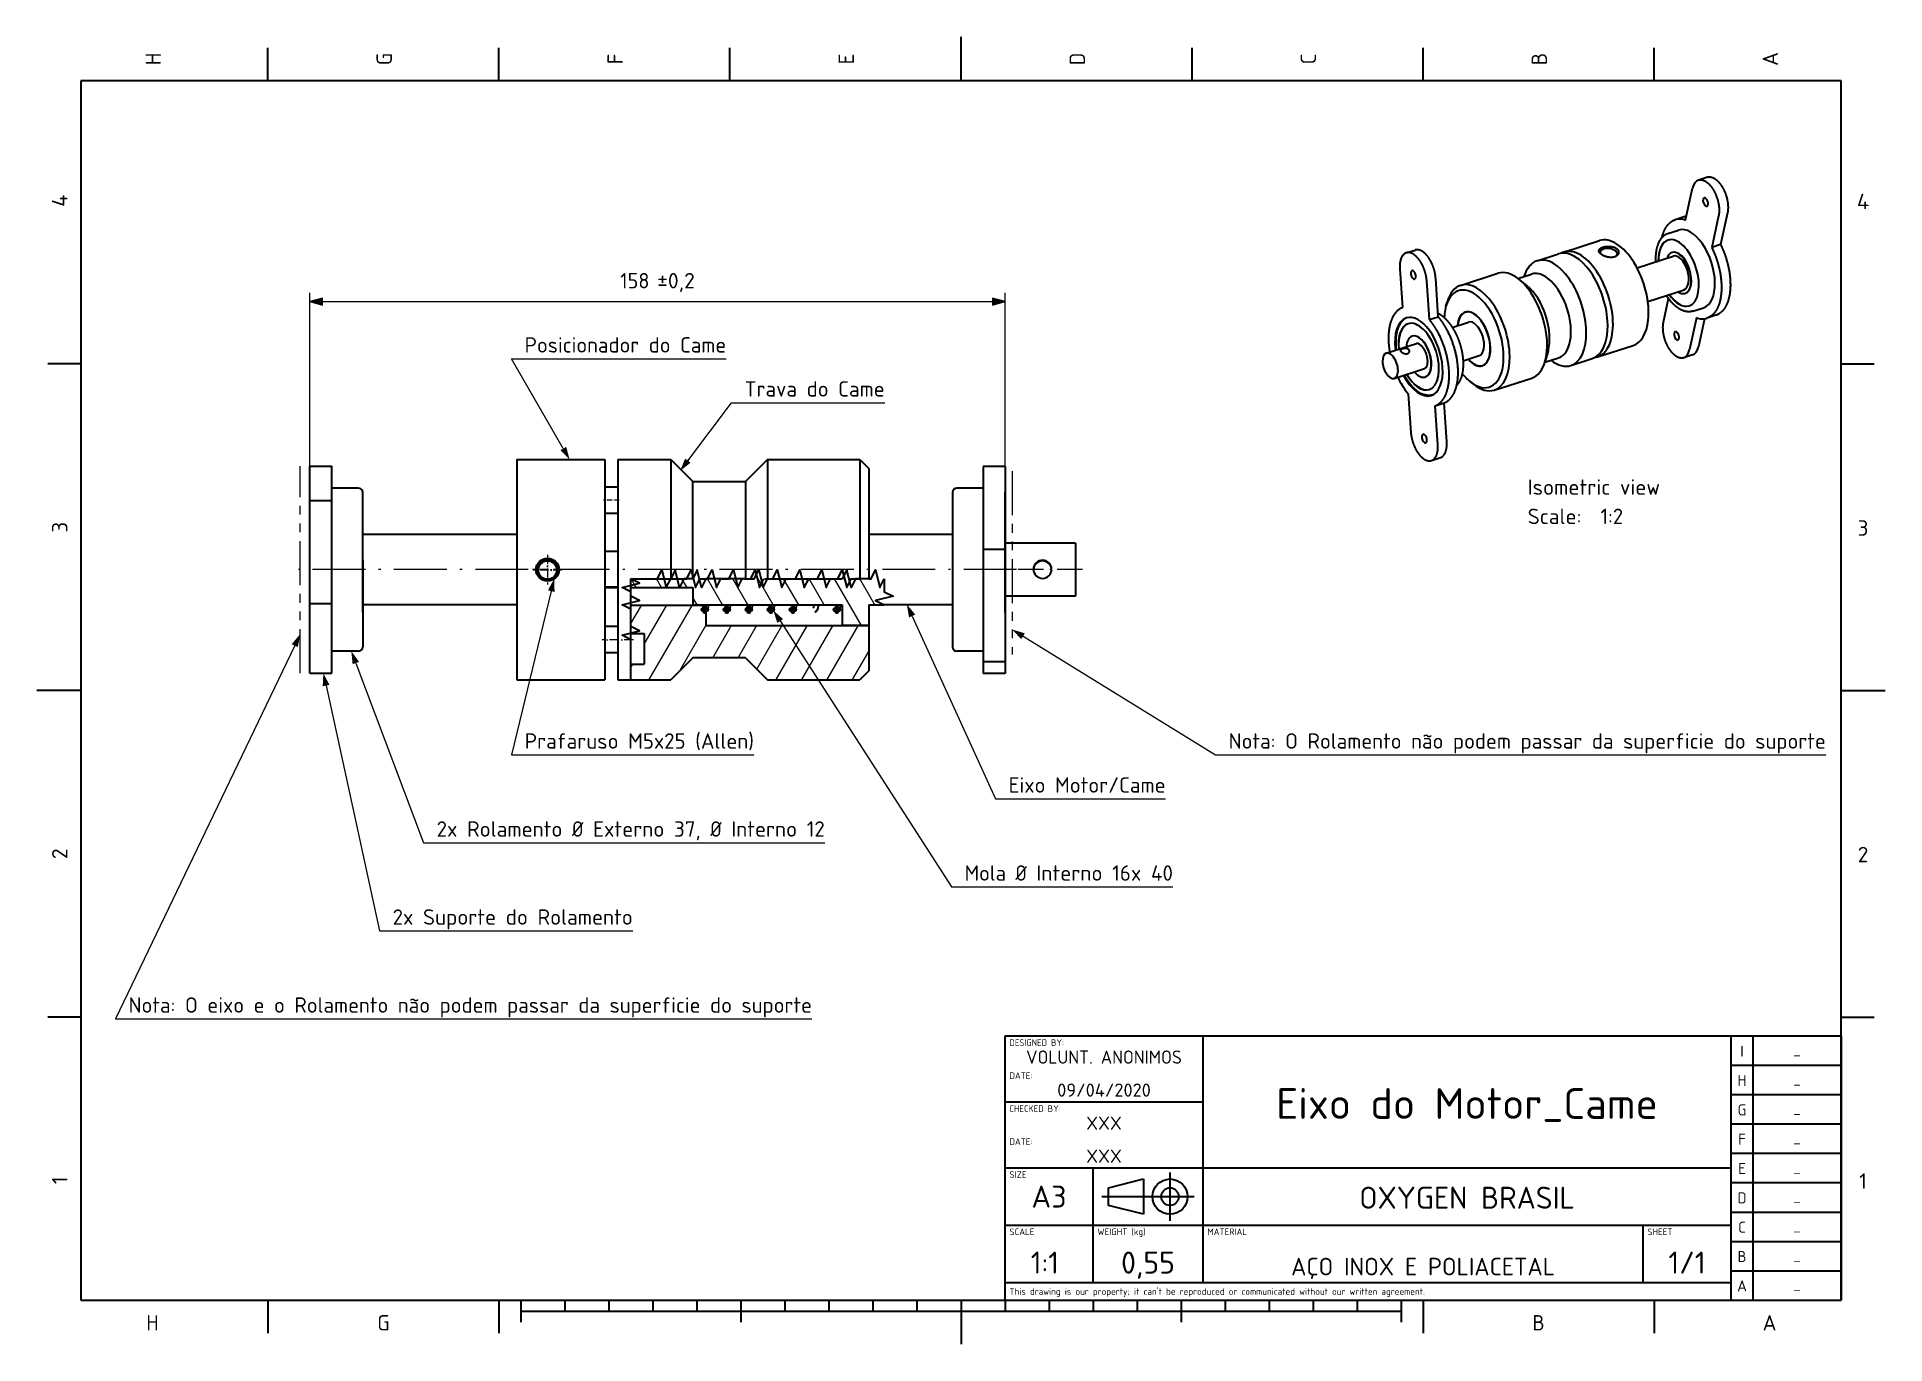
# Model space of a CAD drawing. Extents: x 0 to 420, y 0 to 297.
import ezdxf
from ezdxf.enums import TextEntityAlignment as Align

# ---------------------------------------------------------------- set-up
doc = ezdxf.new("R2010")
doc.units = 0
doc.linetypes.add('DASHDOT', pattern=[18.5, 12, -3, 0.5, -3])
doc.linetypes.add('PHANTOM', pattern=[20, 10, -2, 2, -2, 2, -2])
doc.layers.get('0').update_dxf_attribs({"lineweight": 13})
doc.styles.get("Standard").update_dxf_attribs({"font": 'isocp.shx'})
doc.dimstyles.get("Standard").update_dxf_attribs({"dimtxt": 2.5, "dimasz": 2.5, "dimexe": 1.25, "dimexo": 0.625, "dimtad": 1, "dimcen": 2.5, "dimadec": 0, "dimazin": 0, "dimtfac": 1, "dimtmove": 0, "dimatfit": 0, "dimfxl": 1, "dimarcsym": 0})

msp = doc.modelspace()

# ---------------------------------------------------------------- blocks, each defined once
blk = doc.blocks.new('BLOCK1659')
at = {"color": 7, "lineweight": 18, "width": 1.110901}
blk.add_text('A', height=3.5, dxfattribs=at).set_placement((392.176208, 3.076224), (395.323761, 3.076224), align=Align.FIT)
blk = doc.blocks.new('BLOCK1660')
at = {"color": 7, "lineweight": 18, "width": 0.933334}
blk.add_text('H', height=3.5, dxfattribs=at).set_placement((24.85, 3.076224), (27.650002, 3.076224), align=Align.FIT)
blk = doc.blocks.new('BLOCK1661')
at = {"color": 7, "lineweight": 18, "width": 0.933329}
blk.add_text('B', height=3.5, dxfattribs=at).set_placement((339.850006, 3.076224), (342.649994, 3.076224), align=Align.FIT)
blk = doc.blocks.new('BLOCK1662')
at = {"color": 7, "lineweight": 18, "width": 0.933334}
blk.add_text('G', height=3.5, dxfattribs=at).set_placement((77.349998, 3.076224), (80.150002, 3.076224), align=Align.FIT)
blk = doc.blocks.new('BLOCK1663')
at = {"color": 7, "lineweight": 18, "width": 0.933329}
blk.add_text('D', height=3.5, rotation=90, dxfattribs=at).set_placement((238.173782, 290.600006), (238.173782, 293.399994), align=Align.FIT)
blk = doc.blocks.new('BLOCK1664')
at = {"color": 7, "lineweight": 18, "width": 0.863838}
blk.add_text('E', height=3.5, rotation=90, dxfattribs=at).set_placement((185.673782, 290.776215), (185.673782, 293.223755), align=Align.FIT)
blk = doc.blocks.new('BLOCK1665')
at = {"color": 7, "lineweight": 18, "width": 0.815847}
blk.add_text('C', height=3.5, rotation=90, dxfattribs=at).set_placement((290.673767, 290.776215), (290.673767, 293.223755), align=Align.FIT)
blk = doc.blocks.new('BLOCK1666')
at = {"color": 7, "lineweight": 18, "width": 0.863838}
blk.add_text('F', height=3.5, rotation=90, dxfattribs=at).set_placement((133.173782, 290.776215), (133.173782, 293.223755), align=Align.FIT)
blk = doc.blocks.new('BLOCK1667')
at = {"color": 7, "lineweight": 18, "width": 0.933329}
blk.add_text('B', height=3.5, rotation=90, dxfattribs=at).set_placement((343.173767, 290.600006), (343.173767, 293.399994), align=Align.FIT)
blk = doc.blocks.new('BLOCK1668')
at = {"color": 7, "lineweight": 18, "width": 0.933329}
blk.add_text('G', height=3.5, rotation=90, dxfattribs=at).set_placement((80.673775, 290.600006), (80.673775, 293.399994), align=Align.FIT)
blk = doc.blocks.new('BLOCK1669')
at = {"color": 7, "lineweight": 18, "width": 1.110901}
blk.add_text('A', height=3.5, rotation=90, dxfattribs=at).set_placement((395.673767, 290.426208), (395.673767, 293.573761), align=Align.FIT)
blk = doc.blocks.new('BLOCK1670')
at = {"color": 7, "lineweight": 18, "width": 0.933329}
blk.add_text('H', height=3.5, rotation=90, dxfattribs=at).set_placement((28.173777, 290.600006), (28.173777, 293.399994), align=Align.FIT)
blk = doc.blocks.new('BLOCK1671')
at = {"color": 7, "lineweight": 18, "width": 0.863838}
blk.add_text('3', height=3.5, dxfattribs=at).set_placement((413.776215, 183.676224), (416.223755, 183.676224), align=Align.FIT)
blk = doc.blocks.new('BLOCK1672')
at = {"color": 7, "lineweight": 18, "width": 0.863843}
blk.add_text('3', height=3.5, rotation=90, dxfattribs=at).set_placement((6.923776, 184.376236), (6.923776, 186.823792), align=Align.FIT)
blk = doc.blocks.new('BLOCK1673')
at = {"color": 7, "lineweight": 18, "width": 0.863838}
blk.add_text('2', height=3.5, dxfattribs=at).set_placement((413.776215, 109.476227), (416.223755, 109.476227), align=Align.FIT)
blk = doc.blocks.new('BLOCK1674')
at = {"color": 7, "lineweight": 18, "width": 0.863843}
blk.add_text('2', height=3.5, rotation=90, dxfattribs=at).set_placement((6.923776, 110.176224), (6.923776, 112.623779), align=Align.FIT)
blk = doc.blocks.new('BLOCK1675')
at = {"color": 7, "lineweight": 18, "width": 0.933329}
blk.add_text('4', height=3.5, dxfattribs=at).set_placement((413.600006, 257.876221), (416.399994, 257.876221), align=Align.FIT)
blk = doc.blocks.new('BLOCK1676')
at = {"color": 7, "lineweight": 18, "width": 0.933329}
blk.add_text('4', height=3.5, rotation=90, dxfattribs=at).set_placement((6.923776, 258.399994), (6.923776, 261.199982), align=Align.FIT)
blk = doc.blocks.new('BLOCK1677')
at = {"color": 7, "lineweight": 18, "width": 0.953214}
blk.add_text('1', height=3.5, dxfattribs=at).set_placement((414.126221, 35.276226), (415.873779, 35.276226), align=Align.FIT)
blk = doc.blocks.new('BLOCK1678')
at = {"color": 7, "lineweight": 18, "width": 0.95321}
blk.add_text('1', height=3.5, rotation=90, dxfattribs=at).set_placement((6.923776, 36.326225), (6.923776, 38.073776), align=Align.FIT)
blk = doc.blocks.new('BLOCK1679')
at = {"color": 7, "lineweight": 18, "width": 0.779092}
blk.add_text("This drawing is our property; it can't be reproduced or communicated without our written agreement.", height=1.5, dxfattribs=at).set_placement((221, 11.175525), (315.437073, 11.175525), align=Align.FIT)
blk = doc.blocks.new('BLOCK1680')
at = {"color": 7, "lineweight": 18, "width": 0.857432}
blk.add_text('SCALE', height=1.5, dxfattribs=at).set_placement((221, 24.751049), (226.695801, 24.751049), align=Align.FIT)
blk = doc.blocks.new('BLOCK1681')
at = {"color": 7, "lineweight": 18, "width": 0.632}
blk.add_text('  1:1', height=5, dxfattribs=at).set_placement((219.755249, 16), (232.244766, 16), align=Align.FIT)
blk = doc.blocks.new('BLOCK1682')
at = {"color": 7, "lineweight": 18, "width": 0.802234}
blk.add_text('WEIGHT (kg)', height=1.5, dxfattribs=at).set_placement((241, 24.751049), (251.944763, 24.751049), align=Align.FIT)
blk = doc.blocks.new('BLOCK1683')
at = {"color": 7, "lineweight": 18, "width": 0.767144}
blk.add_text('0,55', height=5, dxfattribs=at).set_placement((246.381119, 16), (258.618896, 16), align=Align.FIT)
blk = doc.blocks.new('BLOCK1684')
at = {"color": 7, "lineweight": 18, "width": 0.899371}
blk.add_text('MATERIAL', height=1.5, dxfattribs=at).set_placement((266, 24.751049), (274.993713, 24.751049), align=Align.FIT)
blk = doc.blocks.new('BLOCK1685')
at = {"color": 7, "lineweight": 18, "width": 0.811401}
blk.add_text('AÇO INOX E POLIACETAL', height=4, dxfattribs=at).set_placement((285.016785, 15.6), (344.983215, 15.6), align=Align.FIT)
blk = doc.blocks.new('BLOCK1686')
at = {"color": 7, "lineweight": 18, "width": 0.839691}
blk.add_text('SHEET', height=1.5, dxfattribs=at).set_placement((366, 24.751049), (371.697906, 24.751049), align=Align.FIT)
blk = doc.blocks.new('BLOCK1687')
at = {"color": 7, "lineweight": 18, "width": 0.672753}
blk.add_text('1/1', height=5, dxfattribs=at).set_placement((370.755249, 16), (379.244751, 16), align=Align.FIT)
blk = doc.blocks.new('BLOCK1688')
at = {"color": 7, "lineweight": 18, "width": 0.839548}
blk.add_text('SIZE', height=1.5, dxfattribs=at).set_placement((221, 37.751049), (224.897903, 37.751049), align=Align.FIT)
blk = doc.blocks.new('BLOCK1689')
at = {"color": 7, "lineweight": 18, "width": 0.959161}
blk.add_text('A3', height=5, dxfattribs=at).set_placement((226.003494, 31), (233.996506, 31), align=Align.FIT)
blk = doc.blocks.new('BLOCK1690')
at = {"color": 7, "lineweight": 18, "width": 0.832841}
blk.add_text('OXYGEN BRASIL', height=5, dxfattribs=at).set_placement((300.510498, 30.751749), (349.489502, 30.751749), align=Align.FIT)
blk = doc.blocks.new('BLOCK1691')
at = {"color": 7, "lineweight": 18, "width": 0.779581}
blk.add_text('CHECKED BY:', height=1.5, dxfattribs=at).set_placement((221, 52.751049), (232.69371, 52.751049), align=Align.FIT)
blk = doc.blocks.new('BLOCK1692')
at = {"color": 7, "lineweight": 18, "width": 0.993964}
blk.add_text('XXX', height=3, dxfattribs=at).set_placement((238.45314, 48.700001), (246.546844, 48.700001), align=Align.FIT)
blk = doc.blocks.new('BLOCK1693')
at = {"color": 7, "lineweight": 18, "width": 0.9182}
blk.add_text('DATE:', height=1.5, dxfattribs=at).set_placement((221, 45.251049), (226.246857, 45.251049), align=Align.FIT)
blk = doc.blocks.new('BLOCK1694')
at = {"color": 7, "lineweight": 18, "width": 0.993964}
blk.add_text('XXX', height=3, dxfattribs=at).set_placement((238.45314, 41.200001), (246.546844, 41.200001), align=Align.FIT)
blk = doc.blocks.new('BLOCK1695')
at = {"color": 7, "lineweight": 18, "width": 0.802887}
blk.add_text('DESIGNED BY:', height=1.5, dxfattribs=at).set_placement((221, 67.751053), (233.444748, 67.751053), align=Align.FIT)
blk = doc.blocks.new('BLOCK1696')
at = {"color": 7, "lineweight": 18, "width": 0.817531}
blk.add_text('VOLUNT. ANONIMOS', height=3, dxfattribs=at).set_placement((224.80629, 63.700001), (260.193695, 63.700001), align=Align.FIT)
blk = doc.blocks.new('BLOCK1697')
at = {"color": 7, "lineweight": 18, "width": 0.9182}
blk.add_text('DATE:', height=1.5, dxfattribs=at).set_placement((221, 60.251049), (226.246857, 60.251049), align=Align.FIT)
blk = doc.blocks.new('BLOCK1698')
at = {"color": 7, "lineweight": 18, "width": 0.741134}
blk.add_text('09/04/2020', height=3, dxfattribs=at).set_placement((231.859436, 56.200001), (253.140564, 56.200001), align=Align.FIT)
blk = doc.blocks.new('BLOCK1699')
at = {"color": 7, "lineweight": 18, "width": 0.786086}
blk.add_text('Eixo do Motor_Came', height=7, dxfattribs=at).set_placement((281.634277, 51.152447), (368.365753, 51.152447), align=Align.FIT)
blk = doc.blocks.new('BLOCK1700')
at = {"color": 7, "lineweight": 18, "width": 1.110905}
blk.add_text('A', height=2.5, dxfattribs=at).set_placement((386.375885, 11.959208), (388.624146, 11.959208), align=Align.FIT)
blk = doc.blocks.new('BLOCK1701')
at = {"color": 7, "lineweight": 18, "width": 1.180341}
blk.add_text('_', height=2, dxfattribs=at).set_placement((399.100708, 12.234033), (400.899323, 12.234033), align=Align.FIT)
blk = doc.blocks.new('BLOCK1702')
at = {"color": 7, "lineweight": 18, "width": 0.933333}
blk.add_text('B', height=2.5, dxfattribs=at).set_placement((386.5, 18.625874), (388.5, 18.625874), align=Align.FIT)
blk = doc.blocks.new('BLOCK1703')
at = {"color": 7, "lineweight": 18, "width": 1.180341}
blk.add_text('_', height=2, dxfattribs=at).set_placement((399.100708, 18.9007), (400.899323, 18.9007), align=Align.FIT)
blk = doc.blocks.new('BLOCK1704')
at = {"color": 7, "lineweight": 18, "width": 0.815855}
blk.add_text('C', height=2.5, dxfattribs=at).set_placement((386.625885, 25.29254), (388.374146, 25.29254), align=Align.FIT)
blk = doc.blocks.new('BLOCK1705')
at = {"color": 7, "lineweight": 18, "width": 1.180341}
blk.add_text('_', height=2, dxfattribs=at).set_placement((399.100708, 25.567366), (400.899323, 25.567366), align=Align.FIT)
blk = doc.blocks.new('BLOCK1706')
at = {"color": 7, "lineweight": 18, "width": 0.933333}
blk.add_text('D', height=2.5, dxfattribs=at).set_placement((386.5, 31.959206), (388.5, 31.959206), align=Align.FIT)
blk = doc.blocks.new('BLOCK1707')
at = {"color": 7, "lineweight": 18, "width": 1.180341}
blk.add_text('_', height=2, dxfattribs=at).set_placement((399.100708, 32.234032), (400.899323, 32.234032), align=Align.FIT)
blk = doc.blocks.new('BLOCK1708')
at = {"color": 7, "lineweight": 18, "width": 0.863846}
blk.add_text('E', height=2.5, dxfattribs=at).set_placement((386.625885, 38.625874), (388.374146, 38.625874), align=Align.FIT)
blk = doc.blocks.new('BLOCK1709')
at = {"color": 7, "lineweight": 18, "width": 1.180341}
blk.add_text('_', height=2, dxfattribs=at).set_placement((399.100708, 38.9007), (400.899323, 38.9007), align=Align.FIT)
blk = doc.blocks.new('BLOCK1710')
at = {"color": 7, "lineweight": 18, "width": 0.863846}
blk.add_text('F', height=2.5, dxfattribs=at).set_placement((386.625885, 45.292542), (388.374146, 45.292542), align=Align.FIT)
blk = doc.blocks.new('BLOCK1711')
at = {"color": 7, "lineweight": 18, "width": 1.180341}
blk.add_text('_', height=2, dxfattribs=at).set_placement((399.100708, 45.567368), (400.899323, 45.567368), align=Align.FIT)
blk = doc.blocks.new('BLOCK1712')
at = {"color": 7, "lineweight": 18, "width": 0.933333}
blk.add_text('G', height=2.5, dxfattribs=at).set_placement((386.5, 51.959206), (388.5, 51.959206), align=Align.FIT)
blk = doc.blocks.new('BLOCK1713')
at = {"color": 7, "lineweight": 18, "width": 1.180341}
blk.add_text('_', height=2, dxfattribs=at).set_placement((399.100708, 52.234032), (400.899323, 52.234032), align=Align.FIT)
blk = doc.blocks.new('BLOCK1714')
at = {"color": 7, "lineweight": 18, "width": 0.933333}
blk.add_text('H', height=2.5, dxfattribs=at).set_placement((386.5, 58.625874), (388.5, 58.625874), align=Align.FIT)
blk = doc.blocks.new('BLOCK1715')
at = {"color": 7, "lineweight": 18, "width": 1.180341}
blk.add_text('_', height=2, dxfattribs=at).set_placement((399.100708, 58.9007), (400.899323, 58.9007), align=Align.FIT)
blk = doc.blocks.new('BLOCK1716')
at = {"color": 7, "lineweight": 18, "width": 1.571347}
blk.add_text('I', height=2.5, dxfattribs=at).set_placement((387.125885, 65.292542), (387.874146, 65.292542), align=Align.FIT)
blk = doc.blocks.new('BLOCK1717')
at = {"color": 7, "lineweight": 18, "width": 1.180341}
blk.add_text('_', height=2, dxfattribs=at).set_placement((399.100708, 65.56736), (400.899323, 65.56736), align=Align.FIT)
blk = doc.blocks.new('BLOCK1718')
at = {"color": 7, "lineweight": 18}
for s, width, p, p2 in [('Isometric view', 0.802014, (-50, 186.095108), (10.151051, 186.095108)), ('Scale:', 0.825348, (-50, 172.800003), (-25.514685, 172.800003)), ('  1:2', 0.636584, (-25.514685, 172.800003), (-6.629372, 172.800003))]:
    blk.add_text(s, height=7, dxfattribs=dict(at, width=width)).set_placement(p, p2, align=Align.FIT)
blk = doc.blocks.new('BLOCK1719')
at = {"color": 7, "lineweight": 35}
for p, q in [((31.67, 330.44), (27.63, 329.14)), ((21.8, 310.99), (24.92, 325.4)), ((21.1, 312.41), (17.06, 311.11)), ((21.29, 311.13), (21.8, 310.99)), ((36.77, 312.89), (33.65, 298.48)), ((40.81, 314.2), (37.69, 299.79)), ((13.73, 304.79), (18.59, 306.35)), ((-105.22, 296.04), (-101.17, 297.34)), ((-45.7, 292.48), (-35.99, 295.61)), ((-33.57, 296.39), (-17.38, 301.6)), ((-15.9, 297.58), (-16.22, 297.43)), ((-10.14, 296.95), (-9.86, 296.73)), ((-0.3, 289.24), (16.14, 294.53)), ((15.69, 296.23), (15.61, 296.2)), ((37.69, 299.79), (33.65, 298.48)), ((33.65, 298.48), (34.02, 297.7)), ((37.69, 299.79), (38.06, 299)), ((-108.14, 288.78), (-106.94, 271.15)), ((-80.49, 281.28), (-63.5, 286.75)), ((-54.45, 284.41), (-48.21, 286.42)), ((-94.67, 265.69), (-95.87, 283.31)), ((-90.62, 266.99), (-91.82, 284.62)), ((-50.38, 281.2), (-54.08, 284.13)), ((4.61, 274.01), (21.05, 279.3)), ((21.66, 277.66), (21.58, 277.64)), ((-106.94, 271.15), (-107.37, 270.96)), ((-87.13, 271.84), (-86.61, 273.65)), ((-78.34, 269.05), (-77.54, 269.31)), ((11.75, 264.59), (14.06, 275.28)), ((25.07, 269.57), (29.93, 271.13)), ((-94.67, 265.69), (-90.62, 266.99)), ((-94.19, 265.09), (-94.67, 265.69)), ((-90.14, 266.39), (-90.62, 266.99)), ((-84.29, 262.2), (-76.9, 264.58)), ((26.72, 266.5), (23.6, 252.09)), ((27.23, 266.36), (26.72, 266.5)), ((30.4, 266.13), (27.64, 253.39)), ((35.5, 267.68), (31.46, 266.37)), ((-114.31, 250.43), (-100.56, 254.86)), ((-102.43, 258.19), (-102.51, 258.17)), ((-18.24, 248.8), (-2.06, 254.01)), ((-79.38, 246.97), (-71.99, 249.35)), ((-70.55, 244.87), (-69.75, 245.13)), ((-42.19, 246.34), (-35.95, 248.34)), ((-40.76, 251.32), (-42.05, 246.79)), ((-30.38, 244.89), (-20.67, 248.01)), ((24.93, 249.65), (20.89, 248.35)), ((-110.63, 239.01), (-96.88, 243.44)), ((-96.46, 239.63), (-96.54, 239.61)), ((-76.07, 237.48), (-74.59, 236.31)), ((-65.17, 233.69), (-48.18, 239.16)), ((-104.77, 232.63), (-104.29, 232.03)), ((-104.29, 232.03), (-103.09, 214.4)), ((-92.01, 226.56), (-87.97, 227.86)), ((-87.97, 227.86), (-87.54, 228.06)), ((-86.77, 210.24), (-87.97, 227.86)), ((-92.01, 226.56), (-91.58, 226.75)), ((-90.82, 208.94), (-92.01, 226.56)), ((-93.74, 201.67), (-89.69, 202.98))]:
    blk.add_line(p, q, dxfattribs=at)
for centre, radius, start, end in [((23.12, 306.15), 6.58, 98.34743, 107.82875), ((-16.6, 296.99), 1.03, 161.39476, 173.7605), ((-10.43, 296.32), 1.77, 344.3667, 353.77108)]:
    blk.add_arc(centre, radius, start, end, dxfattribs=at)
for centre, major_axis, ratio, start_param, end_param in [((30.83, 319.17), (3.2, -9.97), 0.527437, 3.14194, 3.881179), ((30.84, 319.14), (0.61, -1.9), 0.526865, 3.141593, 6.283185), ((30.84, 319.14), (0.61, -1.9), 0.526865, 2.309058, 3.141593), ((30.84, 319.14), (0.61, -1.9), 0.526865, 0, 2.309058), ((24.32, 288.44), (7.25, -22.68), 0.523512, 2.812937, 3.142595), ((-9.72, 277.8), (7.66, -23.8), 0.526865, 0.867994, 3.141564), ((18.59, 286.92), (-4.81, 14.94), 0.526865, 3.141593, 6.283185), ((24.26, 288.74), (5.67, -17.61), 0.526865, 0, 3.141593), ((-38.04, 268.68), (7.66, -23.8), 0.526865, 6.283157, 9.42475), ((-28.33, 271.81), (7.66, -23.8), 0.526865, 6.283157, 9.42475), ((-25.9, 272.59), (7.66, -23.8), 0.526865, 3.141564, 3.238538), ((-25.9, 272.59), (7.66, -23.8), 0.526865, 0.867994, 3.141564), ((-13.21, 295.55), (-4.23, 0.46), 0.549372, 5.565553, 6.179684), ((-13.17, 295.89), (-3.83, 0.42), 0.549372, 5.565553, 6.567224), ((-13.17, 295.89), (-3.83, 0.42), 0.549372, 3.859204, 5.565553), ((-13.17, 295.89), (-3.83, 0.42), 0.549372, 2.532967, 3.859204), ((-13.21, 295.55), (-4.23, 0.46), 0.549372, 3.228443, 3.859204), ((18.59, 286.92), (-4.81, 14.94), 0.526865, 0, 1.036129), ((18.68, 286.95), (-4.81, 14.94), 0.526865, 0.004762, 1.036129), ((18.59, 286.92), (-2.99, 9.28), 0.526865, 0, 0.608489), ((18.59, 286.92), (-2.99, 9.28), 0.526865, 3.141593, 6.283185), ((18.68, 286.95), (-2.99, 9.28), 0.526865, 3.141593, 6.283185), ((18.59, 286.92), (2.45, -7.62), 0.526865, 6.283098, 9.42469), ((-102, 286.05), (-0.61, 1.9), 0.526865, 0, 3.141593), ((-102, 286.05), (-0.61, 1.9), 0.526865, 5.842176, 6.283185), ((-102, 286.05), (-0.61, 1.9), 0.526865, 3.141593, 5.842176), ((-55.84, 262.95), (7.66, -23.8), 0.526865, 2.472895, 3.141564), ((-38.04, 268.68), (7.66, -23.8), 0.526865, 3.141564, 3.785094), ((-42.08, 267.38), (-6.13, 19.04), 0.526865, 3.141544, 6.283136), ((-74.45, 256.96), (7.05, -21.89), 0.526865, 5.614487, 10.093565), ((-72.83, 257.48), (7.66, -23.8), 0.526865, 3.141564, 3.81038), ((-72.83, 257.48), (7.66, -23.8), 0.526865, 6.283157, 9.42475), ((-55.84, 262.95), (7.66, -23.8), 0.526865, 0.668787, 2.472895), ((-51.79, 264.26), (6.13, -19.04), 0.526865, 0.668787, 2.472895), ((18.59, 286.92), (-2.99, 9.28), 0.526865, 2.533102, 3.141593), ((-74.45, 256.96), (7.05, -21.89), 0.526865, 3.81038, 4.009587), ((-74.45, 256.96), (3.92, -12.18), 0.526865, 3.141544, 4.009587), ((-74.45, 256.96), (3.89, -12.09), 0.526865, 3.141505, 3.995101), ((-74.45, 256.96), (3.92, -12.18), 0.526865, 2.43879, 3.141544), ((-74.45, 256.96), (3.89, -12.09), 0.526865, 6.283098, 9.42469), ((19.25, 287.54), (5.5, -17.97), 0.541731, 5.182965, 5.454957), ((18.59, 286.92), (-4.81, 14.94), 0.526865, 2.105462, 3.141593), ((18.68, 286.95), (-4.81, 14.94), 0.526865, 2.105462, 3.13613), ((-99.48, 248.86), (-5.67, 17.61), 0.526865, 0, 1.238043), ((-99.53, 248.89), (-4.81, 14.94), 0.526865, 0, 1.178658), ((-99.45, 248.91), (-4.81, 14.94), 0.526865, 0.004771, 1.178658), ((-99.48, 248.86), (-5.67, 17.61), 0.526865, 4.271379, 6.283185), ((-99.53, 248.89), (-4.81, 14.94), 0.526865, 3.141593, 6.283185), ((-74.45, 256.96), (7.05, -21.89), 0.526865, 4.009587, 4.093478), ((-74.45, 256.96), (3.92, -12.18), 0.526865, 4.009587, 4.037258), ((-74.45, 256.96), (3.89, -12.09), 0.526865, 3.995101, 4.030937), ((-74.45, 256.96), (2.45, -7.62), 0.526865, 6.283098, 9.42469), ((-74.45, 256.96), (3.92, -12.18), 0.526865, 6.283136, 8.721976), ((-9.72, 277.8), (7.66, -23.8), 0.526865, 6.283157, 7.151179), ((24.19, 289.05), (7.25, -22.68), 0.523512, 5.954529, 6.284187), ((-99.53, 248.89), (-2.99, 9.28), 0.526865, 0, 0.907922), ((-99.53, 248.89), (-2.99, 9.28), 0.526865, 3.141593, 6.283185), ((-99.45, 248.91), (-2.99, 9.28), 0.526865, 3.141593, 6.283185), ((-25.9, 272.59), (7.66, -23.8), 0.526865, 6.283157, 7.151179), ((17.67, 258.34), (0.61, -1.9), 0.526865, 3.141593, 6.283185), ((17.67, 258.34), (0.61, -1.9), 0.526865, 2.309058, 3.141593), ((17.67, 258.34), (0.61, -1.9), 0.526865, 0, 2.309058), ((17.68, 258.32), (3.2, -9.97), 0.527437, 0.000348, 0.739586), ((21.73, 259.62), (3.2, -9.97), 0.527437, 0.000348, 0.739586), ((-112.47, 244.72), (1.84, -5.71), 0.526865, 3.141505, 6.283098), ((-112.47, 244.72), (1.84, -5.71), 0.526865, 0.853508, 3.141505), ((-99.48, 248.86), (-5.67, 17.61), 0.526865, 3.141593, 4.271379), ((-74.45, 256.96), (3.92, -12.18), 0.526865, 5.387521, 6.283136), ((-74.45, 256.96), (3.89, -12.09), 0.526865, 5.393841, 6.283098), ((-55.84, 262.95), (7.66, -23.8), 0.526865, 6.283157, 6.951972), ((-38.04, 268.68), (7.66, -23.8), 0.526865, 5.639684, 6.283157), ((-25.9, 272.59), (7.66, -23.8), 0.526865, 6.18624, 6.283157), ((-112.47, 244.72), (1.84, -5.71), 0.526865, 6.283098, 7.136693), ((-99.4, 249.02), (7.17, -22.55), 0.528559, 4.974338, 5.345136), ((-99.48, 248.86), (-5.67, 17.61), 0.526865, 1.898639, 3.141593), ((-99.53, 248.89), (-4.81, 14.94), 0.526865, 1.962935, 3.141593), ((-99.45, 248.91), (-4.81, 14.94), 0.526865, 1.962935, 3.136138), ((-99.53, 248.89), (-2.99, 9.28), 0.526865, 2.233669, 2.70059), ((-99.53, 248.89), (-2.99, 9.28), 0.526865, 2.70059, 3.141593), ((-74.45, 256.96), (7.05, -21.89), 0.526865, 5.331297, 5.614487), ((-72.83, 257.48), (7.66, -23.8), 0.526865, 5.614487, 6.283157), ((-96.95, 211.67), (-0.61, 1.9), 0.526865, 0, 3.141593), ((-96.95, 211.67), (-0.61, 1.9), 0.526865, 5.842176, 6.283185), ((-96.95, 211.67), (-0.61, 1.9), 0.526865, 3.141593, 5.842176)]:
    blk.add_ellipse(centre, major_axis=major_axis, ratio=ratio, start_param=start_param, end_param=end_param, dxfattribs=at)
for points, degree, knots in [([(27.63, 329.14), (28.06, 329.28), (28.51, 329.33), (28.99, 329.3), (30.08, 329.05), (31.15, 328.42), (31.74, 327.97), (33.45, 326.36), (34.86, 324.13), (35.64, 322.48), (36.65, 319.49), (37.05, 316.45), (37.1, 315.2), (37.01, 313.99), (36.77, 312.89)], 5, [0, 0, 0, 0, 0, 0, 4.898496, 4.898496, 4.898496, 11.077437, 11.077437, 11.077437, 23.947893, 23.947893, 23.947893, 33.180982, 33.180982, 33.180982, 33.180982, 33.180982, 33.180982]), ([(31.67, 330.44), (32.1, 330.58), (32.56, 330.64), (33.03, 330.6), (34.12, 330.35), (35.2, 329.72), (35.78, 329.28), (37.49, 327.66), (38.9, 325.44), (39.68, 323.78), (40.7, 320.8), (41.09, 317.76), (41.14, 316.5), (41.05, 315.29), (40.81, 314.2)], 5, [0, 0, 0, 0, 0, 0, 4.898496, 4.898496, 4.898496, 11.077437, 11.077437, 11.077437, 23.947893, 23.947893, 23.947893, 33.180982, 33.180982, 33.180982, 33.180982, 33.180982, 33.180982]), ([(11.08, 303.07), (11.42, 304.54), (11.88, 305.91), (12.48, 307.16), (13.65, 308.93), (15.13, 310.19), (15.74, 310.59), (16.38, 310.89), (17.06, 311.11)], 5, [0, 0, 0, 0, 0, 0, 12.514266, 12.514266, 12.514266, 20.26119, 20.26119, 20.26119, 20.26119, 20.26119, 20.26119]), ([(13.73, 304.79), (13.65, 304.76), (13.49, 304.71), (13.26, 304.62), (13.03, 304.51), (12.82, 304.41), (12.64, 304.31), (12.48, 304.22), (12.33, 304.12), (12.18, 304.03), (12.04, 303.93), (11.89, 303.82), (11.73, 303.69), (11.56, 303.54), (11.39, 303.39), (11.25, 303.25), (11.13, 303.13), (11.02, 303.01), (10.91, 302.89), (10.8, 302.77), (10.7, 302.64), (10.59, 302.51), (10.49, 302.37), (10.39, 302.24), (10.3, 302.1), (10.2, 301.96), (10.11, 301.81), (10.01, 301.65), (9.91, 301.48), (9.81, 301.31), (9.72, 301.14), (9.63, 300.96), (9.54, 300.78), (9.45, 300.59), (9.37, 300.4), (9.27, 300.18), (9.17, 299.91), (9.05, 299.6), (8.94, 299.26), (8.84, 298.94), (8.76, 298.65), (8.7, 298.42), (8.64, 298.2), (8.59, 297.97), (8.54, 297.74), (8.49, 297.51), (8.44, 297.28), (8.41, 297.06), (8.37, 296.86), (8.34, 296.64), (8.31, 296.4), (8.27, 296.13), (8.24, 295.87), (8.22, 295.6), (8.19, 295.34), (8.17, 295.07), (8.15, 294.79), (8.14, 294.52), (8.13, 294.24), (8.12, 293.96), (8.12, 293.68), (8.12, 293.4), (8.12, 293.12), (8.12, 292.83), (8.13, 292.54), (8.15, 292.25), (8.16, 292.06), (8.16, 291.96)], 3, [0, 0, 0, 0, 0.251754, 0.50377, 0.756178, 1.005537, 1.199982, 1.392428, 1.561626, 1.73153, 1.901704, 2.074518, 2.302358, 2.526213, 2.753135, 2.964587, 3.122843, 3.282119, 3.445955, 3.610171, 3.775273, 3.941297, 4.108275, 4.27624, 4.445863, 4.612111, 4.779689, 4.978082, 5.173382, 5.370153, 5.568429, 5.768241, 5.969617, 6.172571, 6.382928, 6.610074, 6.878837, 7.245111, 7.600859, 7.979389, 8.252249, 8.479811, 8.709227, 8.94049, 9.173598, 9.408546, 9.645329, 9.898292, 10.060842, 10.270867, 10.540866, 10.804205, 11.069575, 11.336952, 11.606313, 11.877593, 12.15087, 12.425962, 12.702952, 12.981734, 13.262356, 13.54469, 13.828789, 14.114551, 14.401927, 14.690899, 14.98141, 14.98141, 14.98141, 14.98141]), ([(-105.22, 296.04), (-105.7, 295.89), (-106.15, 295.62), (-106.55, 295.26), (-107.37, 294.21), (-107.88, 292.78), (-108.07, 291.87), (-108.19, 290.69), (-108.17, 289.47), (-108.16, 289.24), (-108.15, 289.01), (-108.14, 288.78)], 5, [0, 0, 0, 0, 0, 0, 5.501026, 5.501026, 5.501026, 12.98567, 12.98567, 12.98567, 14.69666, 14.69666, 14.69666, 14.69666, 14.69666, 14.69666]), ([(-95.87, 283.31), (-95.98, 285.03), (-96.33, 286.8), (-96.88, 288.53), (-98.1, 291.3), (-99.78, 293.59), (-100.53, 294.42), (-101.84, 295.5), (-103.21, 296.07), (-103.73, 296.19), (-104.35, 296.23), (-104.93, 296.12), (-105.03, 296.1), (-105.13, 296.07), (-105.22, 296.04)], 5, [0, 0, 0, 0, 0, 0, 12.711817, 12.711817, 12.711817, 21.327012, 21.327012, 21.327012, 26.654826, 26.654826, 26.654826, 27.718615, 27.718615, 27.718615, 27.718615, 27.718615, 27.718615]), ([(-91.82, 284.62), (-91.94, 286.33), (-92.29, 288.1), (-92.84, 289.84), (-94.06, 292.6), (-95.74, 294.89), (-96.49, 295.72), (-97.79, 296.8), (-99.16, 297.37), (-99.69, 297.5), (-100.31, 297.53), (-100.89, 297.42), (-100.99, 297.4), (-101.08, 297.37), (-101.17, 297.34)], 5, [0, 0, 0, 0, 0, 0, 12.711817, 12.711817, 12.711817, 21.327012, 21.327012, 21.327012, 26.654826, 26.654826, 26.654826, 27.718615, 27.718615, 27.718615, 27.718615, 27.718615, 27.718615]), ([(-16.77, 295.57), (-16.94, 295.72), (-17.1, 295.87), (-17.24, 296.03), (-17.42, 296.28), (-17.53, 296.54), (-17.57, 296.63), (-17.61, 296.78), (-17.62, 296.93), (-17.62, 296.98), (-17.62, 297.04), (-17.62, 297.1)], 5, [0, 0, 0, 0, 0, 0, 2.412, 2.412, 2.412, 3.803679, 3.803679, 3.803679, 4.70057, 4.70057, 4.70057, 4.70057, 4.70057, 4.70057]), ([(-17.57, 297.31), (-17.53, 297.44), (-17.46, 297.57), (-17.38, 297.69), (-17.18, 297.9), (-16.93, 298.09), (-16.81, 298.16), (-16.55, 298.31), (-16.26, 298.45), (-16.11, 298.51), (-15.94, 298.57), (-15.78, 298.62)], 5, [0, 0, 0, 0, 0, 0, 2.131794, 2.131794, 2.131794, 3.779317, 3.779317, 3.779317, 5.503254, 5.503254, 5.503254, 5.503254, 5.503254, 5.503254]), ([(-13.87, 294.18), (-14.21, 294.26), (-14.55, 294.37), (-14.88, 294.49), (-15.45, 294.73), (-15.97, 295.01), (-16.18, 295.14), (-16.43, 295.3), (-16.65, 295.47), (-16.69, 295.51), (-16.73, 295.54), (-16.77, 295.57)], 5, [0, 0, 0, 0, 0, 0, 3.059678, 3.059678, 3.059678, 5.422601, 5.422601, 5.422601, 5.972064, 5.972064, 5.972064, 5.972064, 5.972064, 5.972064]), ([(-15.78, 298.62), (-15.55, 298.69), (-15.31, 298.76), (-15.05, 298.82), (-14.59, 298.91), (-14.11, 298.96), (-13.9, 298.98), (-13.48, 299.01), (-13.05, 299.01), (-12.84, 299), (-12.63, 298.99), (-12.42, 298.97)], 5, [0, 0, 0, 0, 0, 0, 2.370747, 2.370747, 2.370747, 4.199862, 4.199862, 4.199862, 6.045605, 6.045605, 6.045605, 6.045605, 6.045605, 6.045605]), ([(-10.55, 294.19), (-10.84, 294.1), (-11.14, 294.03), (-11.47, 293.98), (-12.08, 293.94), (-12.7, 293.98), (-12.98, 294.01), (-13.32, 294.06), (-13.67, 294.13), (-13.74, 294.15), (-13.8, 294.17), (-13.87, 294.18)], 5, [0, 0, 0, 0, 0, 0, 2.972224, 2.972224, 2.972224, 5.408544, 5.408544, 5.408544, 6.030663, 6.030663, 6.030663, 6.030663, 6.030663, 6.030663]), ([(-12.42, 298.97), (-12.08, 298.94), (-11.74, 298.89), (-11.4, 298.82), (-10.81, 298.66), (-10.29, 298.44), (-10.08, 298.33), (-9.83, 298.18), (-9.61, 298.02), (-9.57, 297.98), (-9.53, 297.95), (-9.49, 297.92)], 5, [0, 0, 0, 0, 0, 0, 3.035873, 3.035873, 3.035873, 5.377255, 5.377255, 5.377255, 5.924545, 5.924545, 5.924545, 5.924545, 5.924545, 5.924545]), ([(-8.72, 295.84), (-8.78, 295.63), (-8.88, 295.42), (-9.01, 295.21), (-9.3, 294.87), (-9.68, 294.59), (-9.87, 294.48), (-10.12, 294.35), (-10.38, 294.25), (-10.44, 294.23), (-10.5, 294.21), (-10.55, 294.19)], 5, [0, 0, 0, 0, 0, 0, 2.77202, 2.77202, 2.77202, 5.03771, 5.03771, 5.03771, 5.62578, 5.62578, 5.62578, 5.62578, 5.62578, 5.62578]), ([(-9.49, 297.92), (-9.28, 297.74), (-9.1, 297.55), (-8.94, 297.34), (-8.75, 296.96), (-8.67, 296.58), (-8.65, 296.43), (-8.65, 296.27), (-8.67, 296.13)], 5, [0, 0, 0, 0, 0, 0, 2.918817, 2.918817, 2.918817, 4.806749, 4.806749, 4.806749, 4.806749, 4.806749, 4.806749]), ([(34.02, 297.7), (35.77, 293.96), (37.09, 289.94), (37.96, 285.8), (38.44, 279.75), (37.54, 274.39), (37.1, 272.77), (35.99, 270.06), (34.34, 268.02), (33.47, 267.26), (32.5, 266.71), (31.46, 266.37)], 5, [0, 0, 0, 0, 0, 0, 29.82734, 29.82734, 29.82734, 43.823555, 43.823555, 43.823555, 55.753351, 55.753351, 55.753351, 55.753351, 55.753351, 55.753351]), ([(38.06, 299), (39.81, 295.26), (41.14, 291.24), (42, 287.1), (42.48, 281.06), (41.59, 275.69), (41.15, 274.08), (40.04, 271.36), (38.38, 269.32), (37.51, 268.56), (36.54, 268.01), (35.5, 267.68)], 5, [0, 0, 0, 0, 0, 0, 29.82734, 29.82734, 29.82734, 43.823555, 43.823555, 43.823555, 55.753351, 55.753351, 55.753351, 55.753351, 55.753351, 55.753351]), ([(-107.37, 270.96), (-108.31, 270.54), (-109.17, 269.92), (-109.95, 269.14), (-111.4, 267.13), (-112.39, 264.56), (-112.78, 263.07), (-113.31, 259.85), (-113.35, 256.39), (-113.25, 254.58), (-113.03, 252.76), (-112.72, 250.94)], 5, [0, 0, 0, 0, 0, 0, 11.212702, 11.212702, 11.212702, 24.092967, 24.092967, 24.092967, 37.48555, 37.48555, 37.48555, 37.48555, 37.48555, 37.48555]), ([(25.07, 269.57), (25.03, 269.56), (24.95, 269.53), (24.83, 269.5), (24.73, 269.47), (24.63, 269.45), (24.52, 269.42), (24.42, 269.4), (24.32, 269.38), (24.21, 269.36), (24.09, 269.34), (23.94, 269.32), (23.77, 269.31), (23.6, 269.29), (23.43, 269.29), (23.24, 269.28), (23.07, 269.29), (22.91, 269.29), (22.76, 269.3), (22.61, 269.31), (22.46, 269.33), (22.31, 269.35), (22.16, 269.37), (22.01, 269.39), (21.86, 269.42), (21.69, 269.46), (21.51, 269.5), (21.34, 269.55), (21.16, 269.6), (20.98, 269.66), (20.81, 269.71), (20.63, 269.78), (20.47, 269.84), (20.29, 269.91), (20.11, 269.99), (19.92, 270.08), (19.72, 270.17), (19.53, 270.27), (19.34, 270.37), (19.14, 270.48), (18.95, 270.6), (18.8, 270.69), (18.64, 270.79), (18.49, 270.89), (18.31, 271.01), (18.14, 271.13), (17.96, 271.26), (17.78, 271.39), (17.6, 271.53), (17.43, 271.67), (17.26, 271.81), (17.11, 271.93), (16.98, 272.05), (16.84, 272.17), (16.7, 272.3), (16.57, 272.42), (16.43, 272.55), (16.3, 272.68), (16.15, 272.83), (15.98, 273), (15.86, 273.13), (15.8, 273.19)], 3, [0, 0, 0, 0, 0.144453, 0.250403, 0.356399, 0.46246, 0.568607, 0.674723, 0.780962, 0.887345, 0.993889, 1.162484, 1.331605, 1.500916, 1.670898, 1.859852, 2.049466, 2.197171, 2.345574, 2.494281, 2.643765, 2.793605, 2.944294, 3.095383, 3.24739, 3.427397, 3.608415, 3.790512, 3.973733, 4.158122, 4.343722, 4.530574, 4.718712, 4.879316, 5.091374, 5.305187, 5.520773, 5.738174, 5.957429, 6.178572, 6.401635, 6.626635, 6.728444, 6.943343, 7.160027, 7.378511, 7.598809, 7.820932, 8.044888, 8.270683, 8.498306, 8.67839, 8.859734, 9.042092, 9.225699, 9.410332, 9.596201, 9.783086, 9.971191, 10.235044, 10.501044, 10.501044, 10.501044, 10.501044]), ([(-105.06, 266.5), (-105.13, 266.46), (-105.26, 266.4), (-105.45, 266.29), (-105.63, 266.19), (-105.81, 266.08), (-105.99, 265.96), (-106.16, 265.84), (-106.31, 265.72), (-106.44, 265.62), (-106.56, 265.51), (-106.71, 265.38), (-106.87, 265.22), (-107.05, 265.04), (-107.23, 264.84), (-107.4, 264.63), (-107.57, 264.42), (-107.72, 264.22), (-107.85, 264.03), (-107.95, 263.88), (-108.04, 263.73), (-108.13, 263.59), (-108.21, 263.45), (-108.29, 263.31), (-108.37, 263.16), (-108.45, 263.01), (-108.52, 262.86), (-108.61, 262.68), (-108.73, 262.43), (-108.85, 262.14), (-108.96, 261.86), (-109.06, 261.59), (-109.15, 261.31), (-109.24, 261.05), (-109.31, 260.8), (-109.38, 260.57), (-109.44, 260.34), (-109.5, 260.1), (-109.55, 259.86), (-109.6, 259.62), (-109.65, 259.37), (-109.69, 259.16), (-109.73, 258.95), (-109.76, 258.76), (-109.79, 258.53), (-109.82, 258.29), (-109.85, 258.05), (-109.88, 257.81), (-109.91, 257.56), (-109.93, 257.32), (-109.95, 257.07), (-109.96, 256.81), (-109.98, 256.54), (-109.99, 256.27), (-110, 256), (-110, 255.72), (-110, 255.44), (-110, 255.17), (-110, 254.89), (-109.99, 254.6), (-109.98, 254.32), (-109.97, 254.04), (-109.95, 253.75), (-109.93, 253.46), (-109.91, 253.18), (-109.88, 252.88), (-109.85, 252.61), (-109.83, 252.35), (-109.8, 252.12), (-109.78, 251.97), (-109.77, 251.89)], 3, [0, 0, 0, 0, 0.254106, 0.434673, 0.646223, 0.86393, 1.081922, 1.30629, 1.474715, 1.642053, 1.809998, 1.978608, 2.221632, 2.484788, 2.751223, 3.020795, 3.29272, 3.578164, 3.772582, 3.966491, 4.130115, 4.29263, 4.456154, 4.620709, 4.786233, 4.952953, 5.120749, 5.289581, 5.578674, 5.934723, 6.222002, 6.505599, 6.792278, 7.090224, 7.333228, 7.57135, 7.811529, 8.053758, 8.298037, 8.544364, 8.792732, 9.061089, 9.211029, 9.408078, 9.653959, 9.894361, 10.136534, 10.380406, 10.62597, 10.873209, 11.122094, 11.382501, 11.653589, 11.925089, 12.198354, 12.473367, 12.75007, 13.028474, 13.308468, 13.590043, 13.87317, 14.157777, 14.443862, 14.731378, 15.020254, 15.31047, 15.611246, 15.85693, 16.084356, 16.31248, 16.31248, 16.31248, 16.31248]), ([(-91.58, 226.75), (-90.65, 227.18), (-89.78, 227.79), (-89, 228.58), (-87.55, 230.59), (-86.57, 233.16), (-86.18, 234.65), (-85.4, 239.31), (-85.67, 244.49), (-86.25, 247.97), (-87.81, 253.8), (-90.29, 259.22), (-91.46, 261.34), (-92.76, 263.32), (-94.19, 265.09)], 5, [0, 0, 0, 0, 0, 0, 11.212702, 11.212702, 11.212702, 24.092967, 24.092967, 24.092967, 49.28859, 49.28859, 49.28859, 66.884539, 66.884539, 66.884539, 66.884539, 66.884539, 66.884539]), ([(-90.74, 268.65), (-90.68, 268.62), (-90.56, 268.56), (-90.38, 268.45), (-90.2, 268.35), (-90.03, 268.25), (-89.87, 268.15), (-89.71, 268.04), (-89.53, 267.92), (-89.34, 267.79), (-89.15, 267.65), (-88.96, 267.51), (-88.77, 267.36), (-88.59, 267.21), (-88.4, 267.05), (-88.19, 266.88), (-87.98, 266.68), (-87.75, 266.47), (-87.54, 266.27), (-87.35, 266.09), (-87.2, 265.93), (-87.06, 265.78), (-86.92, 265.63), (-86.76, 265.46), (-86.59, 265.28), (-86.41, 265.07), (-86.24, 264.87), (-86.07, 264.66), (-85.9, 264.45), (-85.73, 264.24), (-85.56, 264.02), (-85.39, 263.8), (-85.23, 263.58), (-85.06, 263.35), (-84.9, 263.12), (-84.74, 262.89), (-84.58, 262.65), (-84.43, 262.41), (-84.27, 262.17), (-84.12, 261.93), (-83.97, 261.68), (-83.82, 261.43), (-83.67, 261.17), (-83.52, 260.92), (-83.38, 260.66), (-83.24, 260.4), (-83.09, 260.13), (-82.94, 259.83), (-82.77, 259.5), (-82.59, 259.13), (-82.42, 258.77), (-82.24, 258.39), (-82.08, 258.02), (-81.94, 257.69), (-81.82, 257.39), (-81.7, 257.11), (-81.59, 256.82), (-81.48, 256.54), (-81.37, 256.25), (-81.26, 255.96), (-81.16, 255.67), (-81.06, 255.37), (-80.96, 255.08), (-80.87, 254.79), (-80.77, 254.49), (-80.68, 254.2), (-80.6, 253.9), (-80.51, 253.6), (-80.43, 253.31), (-80.35, 253.01), (-80.28, 252.71), (-80.2, 252.41), (-80.13, 252.12), (-80.07, 251.82), (-80, 251.52), (-79.94, 251.22), (-79.88, 250.93), (-79.83, 250.64), (-79.78, 250.38), (-79.74, 250.13), (-79.7, 249.89), (-79.67, 249.66), (-79.63, 249.43), (-79.6, 249.21), (-79.57, 248.98), (-79.54, 248.75), (-79.51, 248.51), (-79.49, 248.25), (-79.46, 247.97), (-79.43, 247.67), (-79.41, 247.38), (-79.39, 247.09), (-79.38, 246.81), (-79.36, 246.52), (-79.35, 246.23), (-79.35, 245.95), (-79.34, 245.67), (-79.34, 245.39), (-79.34, 245.11), (-79.35, 244.83), (-79.36, 244.56), (-79.37, 244.28), (-79.39, 244.02), (-79.4, 243.76), (-79.42, 243.51), (-79.45, 243.26), (-79.47, 243.01), (-79.5, 242.77), (-79.53, 242.53), (-79.56, 242.28), (-79.6, 242.07), (-79.63, 241.87), (-79.67, 241.66), (-79.71, 241.43), (-79.76, 241.18), (-79.82, 240.94), (-79.87, 240.7), (-79.93, 240.47), (-79.99, 240.23), (-80.06, 239.99), (-80.14, 239.73), (-80.23, 239.46), (-80.33, 239.19), (-80.43, 238.91), (-80.56, 238.61), (-80.68, 238.34), (-80.78, 238.12), (-80.86, 237.96), (-80.93, 237.81), (-81.01, 237.66), (-81.09, 237.52), (-81.18, 237.37), (-81.26, 237.23), (-81.35, 237.09), (-81.45, 236.94), (-81.57, 236.76), (-81.71, 236.57), (-81.87, 236.35), (-82.04, 236.14), (-82.16, 236.01), (-82.22, 235.94)], 3, [0, 0, 0, 0, 0.203122, 0.407863, 0.61425, 0.82658, 1.011252, 1.166217, 1.409425, 1.641871, 1.876366, 2.112926, 2.351561, 2.592277, 2.83507, 3.089696, 3.398302, 3.702138, 4.017516, 4.280776, 4.481803, 4.684161, 4.887668, 5.104512, 5.375914, 5.641114, 5.908176, 6.177158, 6.448023, 6.72074, 6.99528, 7.271579, 7.549599, 7.829402, 8.110811, 8.393925, 8.678575, 8.964846, 9.252585, 9.541779, 9.832413, 10.124395, 10.417699, 10.712315, 11.008123, 11.305142, 11.603251, 11.928444, 12.325211, 12.71933, 13.134044, 13.54708, 13.974028, 14.325948, 14.632312, 14.939202, 15.246539, 15.554281, 15.862355, 16.170713, 16.479286, 16.788021, 17.096852, 17.405726, 17.714579, 18.023353, 18.331988, 18.640423, 18.9486, 19.256458, 19.563948, 19.870996, 20.177553, 20.483552, 20.788947, 21.093667, 21.401662, 21.684661, 21.962901, 22.208414, 22.441476, 22.673951, 22.905826, 23.137061, 23.367644, 23.597542, 23.826744, 24.087385, 24.387786, 24.680217, 24.971303, 25.260971, 25.549197, 25.835897, 26.121089, 26.404699, 26.686685, 26.96704, 27.245667, 27.52255, 27.797663, 28.070958, 28.344962, 28.600861, 28.851369, 29.100191, 29.347303, 29.592694, 29.836339, 30.078188, 30.333994, 30.485772, 30.69071, 30.951154, 31.200834, 31.448434, 31.693951, 31.937382, 32.178727, 32.417983, 32.691376, 32.985756, 33.27346, 33.558051, 33.881217, 34.249338, 34.442519, 34.61225, 34.780953, 34.948452, 35.114862, 35.280265, 35.444627, 35.607976, 35.79138, 35.983723, 36.236268, 36.515433, 36.788194, 37.05907, 37.05907, 37.05907, 37.05907]), ([(-87.54, 228.06), (-86.6, 228.48), (-85.73, 229.09), (-84.96, 229.88), (-83.51, 231.89), (-82.52, 234.46), (-82.13, 235.95), (-81.36, 240.61), (-81.63, 245.79), (-82.2, 249.28), (-83.76, 255.11), (-86.25, 260.52), (-87.41, 262.65), (-88.72, 264.62), (-90.14, 266.39)], 5, [0, 0, 0, 0, 0, 0, 11.212702, 11.212702, 11.212702, 24.092967, 24.092967, 24.092967, 49.28859, 49.28859, 49.28859, 66.884539, 66.884539, 66.884539, 66.884539, 66.884539, 66.884539]), ([(20.89, 248.35), (20.46, 248.21), (20, 248.15), (19.53, 248.18), (18.44, 248.44), (17.36, 249.06), (16.78, 249.51), (15.07, 251.13), (13.66, 253.35), (12.88, 255.01), (11.86, 257.99), (11.47, 261.03), (11.42, 262.29), (11.51, 263.49), (11.75, 264.59)], 5, [0, 0, 0, 0, 0, 0, 4.898496, 4.898496, 4.898496, 11.077437, 11.077437, 11.077437, 23.947893, 23.947893, 23.947893, 33.180982, 33.180982, 33.180982, 33.180982, 33.180982, 33.180982]), ([(-107.04, 252.35), (-107.24, 252.29), (-107.43, 252.22), (-107.58, 252.13), (-107.75, 252.01), (-107.84, 251.87), (-107.86, 251.83), (-107.87, 251.78), (-107.88, 251.74)], 5, [0, 0, 0, 0, 0, 0, 2.028632, 2.028632, 2.028632, 2.827495, 2.827495, 2.827495, 2.827495, 2.827495, 2.827495]), ([(-103.77, 251.25), (-103.75, 251.44), (-103.77, 251.64), (-103.85, 251.83), (-104.1, 252.18), (-104.5, 252.41), (-104.74, 252.49), (-105.26, 252.6), (-105.81, 252.59), (-106.1, 252.57), (-106.46, 252.51), (-106.81, 252.42), (-106.89, 252.4), (-106.97, 252.38), (-107.04, 252.35)], 5, [0, 0, 0, 0, 0, 0, 2.243456, 2.243456, 2.243456, 4.576746, 4.576746, 4.576746, 7.013039, 7.013039, 7.013039, 7.796502, 7.796502, 7.796502, 7.796502, 7.796502, 7.796502]), ([(-99.57, 254.74), (-99.57, 254.75), (-99.59, 254.75), (-99.61, 254.76), (-99.63, 254.77), (-99.66, 254.78), (-99.69, 254.79), (-99.73, 254.81), (-99.76, 254.82), (-99.8, 254.83), (-99.83, 254.84), (-99.87, 254.85), (-99.9, 254.86), (-99.93, 254.87), (-99.96, 254.87), (-99.98, 254.88), (-100.01, 254.88), (-100.04, 254.89), (-100.07, 254.89), (-100.1, 254.9), (-100.13, 254.9), (-100.16, 254.9), (-100.19, 254.9), (-100.21, 254.91), (-100.23, 254.91), (-100.25, 254.91), (-100.27, 254.91), (-100.29, 254.9), (-100.3, 254.9), (-100.32, 254.9), (-100.34, 254.9), (-100.36, 254.9), (-100.38, 254.9), (-100.4, 254.89), (-100.43, 254.89), (-100.45, 254.89), (-100.48, 254.88), (-100.5, 254.88), (-100.52, 254.87), (-100.53, 254.87), (-100.54, 254.86), (-100.55, 254.86), (-100.56, 254.86)], 3, [0, 0, 0, 0, 0.024713, 0.049218, 0.073355, 0.097288, 0.137004, 0.175866, 0.213891, 0.251088, 0.287323, 0.323036, 0.357686, 0.391841, 0.41385, 0.435652, 0.467518, 0.498944, 0.5294, 0.559448, 0.588583, 0.617346, 0.64526, 0.672839, 0.68864, 0.704337, 0.724317, 0.744139, 0.763564, 0.782848, 0.801797, 0.820624, 0.839161, 0.857597, 0.884439, 0.911111, 0.937436, 0.963655, 0.977667, 0.991663, 1.005648, 1.019628, 1.019628, 1.019628, 1.019628]), ([(-99.57, 254.74), (-99.55, 254.74), (-99.52, 254.72), (-99.47, 254.7), (-99.42, 254.67), (-99.38, 254.65), (-99.33, 254.62), (-99.28, 254.59), (-99.23, 254.56), (-99.18, 254.54), (-99.14, 254.51), (-99.09, 254.47), (-99.03, 254.43), (-98.98, 254.39), (-98.92, 254.35), (-98.86, 254.31), (-98.81, 254.26), (-98.75, 254.22), (-98.69, 254.16), (-98.62, 254.1), (-98.55, 254.04), (-98.48, 253.97), (-98.42, 253.91), (-98.36, 253.86), (-98.32, 253.81), (-98.27, 253.76), (-98.22, 253.71), (-98.17, 253.65), (-98.11, 253.58), (-98.05, 253.52), (-98, 253.45), (-97.94, 253.38), (-97.88, 253.31), (-97.82, 253.23), (-97.77, 253.16), (-97.71, 253.08), (-97.65, 253.01), (-97.6, 252.93), (-97.54, 252.85), (-97.49, 252.77), (-97.43, 252.68), (-97.38, 252.6), (-97.33, 252.52), (-97.27, 252.43), (-97.22, 252.34), (-97.17, 252.25), (-97.12, 252.16), (-97.07, 252.07), (-97.02, 251.98), (-96.97, 251.89), (-96.91, 251.79), (-96.85, 251.68), (-96.79, 251.55), (-96.73, 251.42), (-96.67, 251.29), (-96.61, 251.15), (-96.55, 251.03), (-96.51, 250.92), (-96.47, 250.82), (-96.42, 250.72), (-96.39, 250.61), (-96.35, 250.51), (-96.31, 250.41), (-96.27, 250.3), (-96.23, 250.2), (-96.2, 250.09), (-96.16, 249.99), (-96.13, 249.88), (-96.1, 249.78), (-96.07, 249.67), (-96.04, 249.57), (-96.01, 249.46), (-95.98, 249.35), (-95.95, 249.25), (-95.92, 249.14), (-95.9, 249.03), (-95.87, 248.93), (-95.85, 248.82), (-95.83, 248.72), (-95.81, 248.61), (-95.79, 248.51), (-95.77, 248.41), (-95.75, 248.32), (-95.74, 248.23), (-95.72, 248.15), (-95.71, 248.07), (-95.7, 247.99), (-95.69, 247.91), (-95.68, 247.83), (-95.67, 247.75), (-95.66, 247.66), (-95.65, 247.56), (-95.64, 247.46), (-95.63, 247.36), (-95.62, 247.26), (-95.62, 247.16), (-95.61, 247.06), (-95.61, 246.96), (-95.61, 246.86), (-95.6, 246.76), (-95.6, 246.67), (-95.6, 246.57), (-95.6, 246.48), (-95.61, 246.38), (-95.61, 246.29), (-95.61, 246.2), (-95.62, 246.11), (-95.63, 246.02), (-95.63, 245.94), (-95.64, 245.86), (-95.65, 245.78), (-95.66, 245.7), (-95.67, 245.62), (-95.68, 245.54), (-95.69, 245.47), (-95.7, 245.41), (-95.71, 245.34), (-95.73, 245.26), (-95.75, 245.19), (-95.76, 245.11), (-95.78, 245.04), (-95.8, 244.96), (-95.82, 244.89), (-95.84, 244.82), (-95.87, 244.74), (-95.89, 244.66), (-95.92, 244.58), (-95.95, 244.5), (-95.99, 244.42), (-96.02, 244.34), (-96.05, 244.29), (-96.07, 244.25), (-96.09, 244.21), (-96.11, 244.17), (-96.13, 244.13), (-96.15, 244.1), (-96.17, 244.06), (-96.19, 244.02), (-96.22, 243.99), (-96.25, 243.94), (-96.28, 243.9), (-96.32, 243.85), (-96.36, 243.8), (-96.4, 243.76), (-96.44, 243.72), (-96.47, 243.69), (-96.5, 243.66), (-96.52, 243.64), (-96.55, 243.62), (-96.58, 243.6), (-96.61, 243.57), (-96.64, 243.55), (-96.67, 243.53), (-96.7, 243.51), (-96.73, 243.5), (-96.77, 243.48), (-96.8, 243.46), (-96.84, 243.45), (-96.87, 243.44), (-96.88, 243.44)], 3, [0, 0, 0, 0, 0.05083, 0.10282, 0.156033, 0.210469, 0.266127, 0.323005, 0.3811, 0.440413, 0.48071, 0.547002, 0.614667, 0.683711, 0.754122, 0.825887, 0.898991, 0.973419, 1.049183, 1.142854, 1.238424, 1.335833, 1.435074, 1.49994, 1.565415, 1.631713, 1.69861, 1.785088, 1.872514, 1.961088, 2.050723, 2.141396, 2.233083, 2.325762, 2.41941, 2.513986, 2.609374, 2.705755, 2.80291, 2.900995, 2.999813, 3.099463, 3.199897, 3.300993, 3.402818, 3.505357, 3.608496, 3.71232, 3.816696, 3.9217, 4.027206, 4.163235, 4.300085, 4.445888, 4.592468, 4.739736, 4.887614, 4.996792, 5.106215, 5.21589, 5.325759, 5.43582, 5.54602, 5.656349, 5.766765, 5.877247, 5.98776, 6.098278, 6.208773, 6.319212, 6.429574, 6.539819, 6.649933, 6.759869, 6.869621, 6.979131, 7.088404, 7.197371, 7.306048, 7.414359, 7.522327, 7.619398, 7.716151, 7.798873, 7.881335, 7.963475, 8.045331, 8.12684, 8.208042, 8.288861, 8.369351, 8.47273, 8.575519, 8.677564, 8.778972, 8.879582, 8.979509, 9.078619, 9.176905, 9.274439, 9.371098, 9.466822, 9.561738, 9.655613, 9.748643, 9.840579, 9.931636, 10.015796, 10.099157, 10.181459, 10.262938, 10.343301, 10.422818, 10.501251, 10.578656, 10.621131, 10.702247, 10.782128, 10.860762, 10.938132, 11.014219, 11.089008, 11.16248, 11.234635, 11.322356, 11.407988, 11.491495, 11.572842, 11.66982, 11.763462, 11.809881, 11.85541, 11.899958, 11.943896, 11.986854, 12.028958, 12.070211, 12.110611, 12.157493, 12.203152, 12.268275, 12.330885, 12.391081, 12.448933, 12.503881, 12.556705, 12.590262, 12.622982, 12.654762, 12.686108, 12.726286, 12.765341, 12.80339, 12.840594, 12.870698, 12.912004, 12.952579, 12.99255, 13.032398, 13.032398, 13.032398, 13.032398]), ([(-107.88, 251.74), (-107.89, 251.64), (-107.86, 251.52), (-107.8, 251.41), (-107.59, 251.14), (-107.25, 250.88), (-107.03, 250.74), (-106.56, 250.48), (-106.04, 250.29), (-105.76, 250.22), (-105.36, 250.16), (-104.98, 250.19), (-104.87, 250.21), (-104.76, 250.24), (-104.65, 250.27)], 5, [0, 0, 0, 0, 0, 0, 1.887007, 1.887007, 1.887007, 4.210941, 4.210941, 4.210941, 6.649643, 6.649643, 6.649643, 7.727287, 7.727287, 7.727287, 7.727287, 7.727287, 7.727287]), ([(-104.65, 250.27), (-104.47, 250.33), (-104.31, 250.41), (-104.17, 250.51), (-103.97, 250.71), (-103.85, 250.95), (-103.81, 251.05), (-103.79, 251.15), (-103.77, 251.25)], 5, [0, 0, 0, 0, 0, 0, 1.793745, 1.793745, 1.793745, 2.950626, 2.950626, 2.950626, 2.950626, 2.950626, 2.950626]), ([(-106.09, 240.47), (-106.04, 240.38), (-105.95, 240.21), (-105.8, 239.95), (-105.66, 239.69), (-105.51, 239.44), (-105.36, 239.19), (-105.21, 238.94), (-105.05, 238.69), (-104.9, 238.45), (-104.74, 238.21), (-104.58, 237.98), (-104.42, 237.74), (-104.25, 237.51), (-104.09, 237.28), (-103.92, 237.06), (-103.76, 236.84), (-103.59, 236.62), (-103.42, 236.41), (-103.25, 236.2), (-103.07, 235.99), (-102.9, 235.79), (-102.72, 235.59), (-102.55, 235.4), (-102.4, 235.24), (-102.26, 235.09), (-102.12, 234.94), (-101.95, 234.78), (-101.76, 234.59), (-101.54, 234.38), (-101.32, 234.17), (-101.11, 233.98), (-100.9, 233.81), (-100.72, 233.66), (-100.53, 233.51), (-100.34, 233.36), (-100.15, 233.22), (-99.96, 233.08), (-99.77, 232.95), (-99.6, 232.83), (-99.43, 232.73), (-99.28, 232.63), (-99.1, 232.52), (-98.92, 232.42), (-98.74, 232.32), (-98.56, 232.22), (-98.38, 232.13), (-98.2, 232.05), (-98.08, 231.99), (-98.02, 231.96)], 3, [0, 0, 0, 0, 0.297862, 0.594528, 0.889958, 1.184087, 1.476865, 1.768279, 2.05825, 2.346742, 2.633738, 2.919123, 3.20292, 3.485034, 3.765486, 4.04417, 4.321103, 4.59626, 4.869575, 5.14102, 5.410565, 5.678181, 5.943889, 6.214153, 6.422451, 6.626395, 6.829149, 7.030584, 7.323221, 7.632329, 7.936559, 8.242515, 8.489127, 8.732276, 8.973331, 9.212291, 9.449165, 9.683963, 9.916699, 10.152114, 10.29432, 10.500384, 10.708871, 10.915531, 11.120542, 11.323929, 11.52572, 11.725946, 11.924591, 11.924591, 11.924591, 11.924591]), ([(-93.18, 231.5), (-93.21, 231.49), (-93.26, 231.47), (-93.36, 231.45), (-93.48, 231.42), (-93.63, 231.38), (-93.8, 231.35), (-93.95, 231.32), (-94.08, 231.3), (-94.2, 231.29), (-94.31, 231.28), (-94.42, 231.27), (-94.53, 231.26), (-94.64, 231.26), (-94.75, 231.25), (-94.86, 231.25), (-94.96, 231.25), (-95.06, 231.25), (-95.18, 231.26), (-95.33, 231.27), (-95.48, 231.28), (-95.63, 231.29), (-95.78, 231.31), (-95.93, 231.33), (-96.08, 231.36), (-96.22, 231.38), (-96.34, 231.41), (-96.46, 231.43), (-96.59, 231.47), (-96.74, 231.5), (-96.89, 231.55), (-97.05, 231.59), (-97.2, 231.64), (-97.35, 231.7), (-97.51, 231.75), (-97.64, 231.8), (-97.75, 231.85), (-97.84, 231.89), (-97.93, 231.92), (-97.99, 231.95), (-98.02, 231.96)], 3, [0, 0, 0, 0, 0.087815, 0.175658, 0.301091, 0.471522, 0.634995, 0.806405, 0.928831, 1.039972, 1.151264, 1.262731, 1.374371, 1.486222, 1.598256, 1.714159, 1.804519, 1.891802, 2.023074, 2.175638, 2.325966, 2.476949, 2.628418, 2.780626, 2.933363, 3.092616, 3.198054, 3.301517, 3.450589, 3.609308, 3.767972, 3.927696, 4.088234, 4.24968, 4.412079, 4.578188, 4.675782, 4.773545, 4.871611, 4.970124, 4.970124, 4.970124, 4.970124]), ([(-103.09, 214.4), (-102.97, 212.68), (-102.62, 210.92), (-102.07, 209.18), (-100.85, 206.41), (-99.17, 204.12), (-98.42, 203.3), (-97.12, 202.21), (-95.75, 201.65), (-95.22, 201.52), (-94.6, 201.49), (-94.02, 201.6), (-93.92, 201.62), (-93.83, 201.64), (-93.74, 201.67)], 5, [0, 0, 0, 0, 0, 0, 12.711817, 12.711817, 12.711817, 21.327012, 21.327012, 21.327012, 26.654826, 26.654826, 26.654826, 27.718615, 27.718615, 27.718615, 27.718615, 27.718615, 27.718615]), ([(-89.69, 202.98), (-89.21, 203.13), (-88.76, 203.39), (-88.36, 203.75), (-87.54, 204.81), (-87.03, 206.24), (-86.84, 207.15), (-86.72, 208.32), (-86.74, 209.55), (-86.75, 209.78), (-86.76, 210.01), (-86.77, 210.24)], 5, [0, 0, 0, 0, 0, 0, 5.501026, 5.501026, 5.501026, 12.98567, 12.98567, 12.98567, 14.69666, 14.69666, 14.69666, 14.69666, 14.69666, 14.69666]), ([(-93.74, 201.67), (-93.25, 201.83), (-92.8, 202.09), (-92.4, 202.45), (-91.58, 203.5), (-91.07, 204.93), (-90.88, 205.84), (-90.77, 207.02), (-90.78, 208.24), (-90.79, 208.47), (-90.8, 208.7), (-90.82, 208.94)], 5, [0, 0, 0, 0, 0, 0, 5.501026, 5.501026, 5.501026, 12.98567, 12.98567, 12.98567, 14.69666, 14.69666, 14.69666, 14.69666, 14.69666, 14.69666])]:
    blk.add_open_spline(points, degree=degree, knots=knots, dxfattribs=at)
blk = doc.blocks.new('BLOCK1720')
at = {"color": 7, "lineweight": 18}
blk.add_lwpolyline([(28.07338, 90.415695), (67, 30), (117.337288, 30)], dxfattribs=at)
blk.add_solid([(28.726086, 90.836243), (26.503876, 92.851631), (27.420673, 89.995148)], dxfattribs=at)
for s, width, p, p2 in [('Mola ', 0.761054, (70, 31.4), (81.542656, 31.4)), ('%%c', 0.905882, (81.542656, 31.4), (84.109322, 31.4)), (' Interno 16x 40', 0.752331, (84.109322, 31.4), (117.337296, 31.4))]:
    blk.add_text(s, height=3.5, dxfattribs=dict(at, width=width)).set_placement(p, p2, align=Align.FIT)
blk = doc.blocks.new('BLOCK1721')
at = {"color": 7, "lineweight": 18}
blk.add_lwpolyline([(-68.367615, 80.868118), (-53, 40), (38.20327, 40)], dxfattribs=at)
blk.add_solid([(-67.640846, 81.141411), (-69.387543, 83.580475), (-69.094391, 80.594833)], dxfattribs=at)
for s, width, p, p2 in [('2x Rolamento ', 0.756896, (-50, 41.400002), (-19.219582, 41.400002)), ('%%c', 0.905882, (-19.219582, 41.400002), (-16.652916, 41.400002)), (' Externo 37, ', 0.752782, (-16.652916, 41.400002), (12.203728, 41.400002)), ('%%c', 0.905882, (12.203728, 41.400002), (14.770393, 41.400002)), (' Interno 12', 0.751857, (14.770393, 41.400002), (38.203262, 41.400002))]:
    blk.add_text(s, height=3.5, dxfattribs=dict(at, width=width)).set_placement(p, p2, align=Align.FIT)
blk = doc.blocks.new('BLOCK1722')
at = {"color": 7, "lineweight": 18}
blk.add_lwpolyline([(-23.954004, 97.206009), (-33, 60), (22.118183, 60)], dxfattribs=at)
blk.add_solid([(-23.199528, 97.022575), (-23.269403, 100.021759), (-24.708481, 97.38945)], dxfattribs=at)
at = {"color": 7, "lineweight": 18, "width": 0.801818}
blk.add_text('Prafaruso M5x25 (Allen)', height=3.5, dxfattribs=at).set_placement((-30, 61.400002), (22.118183, 61.400002), align=Align.FIT)
blk = doc.blocks.new('BLOCK1723')
at = {"color": 7, "lineweight": 18}
blk.add_lwpolyline([(58.066086, 91.544037), (77, 50), (115.670624, 50)], dxfattribs=at)
blk.add_solid([(58.772625, 91.866051), (56.864334, 94.180878), (57.359547, 91.222031)], dxfattribs=at)
at = {"color": 7, "lineweight": 18, "width": 0.76987}
blk.add_text('Eixo Motor/Came', height=3.5, dxfattribs=at).set_placement((80, 51.400002), (115.670624, 51.400002), align=Align.FIT)
blk = doc.blocks.new('BLOCK1724')
at = {"color": 7, "lineweight": 18}
blk.add_lwpolyline([(-75.128983, 75.749245), (-63, 20), (-5.434273, 20)], dxfattribs=at)
blk.add_solid([(-74.370277, 75.914307), (-75.745026, 78.58078), (-75.887695, 75.584175)], dxfattribs=at)
at = {"color": 7, "lineweight": 18, "width": 0.77951}
blk.add_text('2x Suporte do Rolamento', height=3.5, dxfattribs=at).set_placement((-60, 21.4), (-5.434273, 21.4), align=Align.FIT)
blk = doc.blocks.new('BLOCK1725')
at = {"color": 7, "lineweight": 18}
blk.add_lwpolyline([(7.091933, 126.847229), (17, 140), (51.827972, 140)], dxfattribs=at)
blk.add_solid([(6.471753, 127.314407), (5.348372, 124.532684), (7.712113, 126.380035)], dxfattribs=at)
at = {"color": 7, "lineweight": 18, "width": 0.770032}
blk.add_text('Trava do Came', height=3.5, dxfattribs=at).set_placement((20, 141.399994), (51.827972, 141.399994), align=Align.FIT)
blk = doc.blocks.new('BLOCK1726')
at = {"color": 7, "lineweight": 18}
blk.add_lwpolyline([(-21.220177, 129.59108), (-33, 150), (15.813282, 150)], dxfattribs=at)
blk.add_solid([(-21.892654, 129.202942), (-19.771587, 127.08136), (-20.547697, 129.979233)], dxfattribs=at)
at = {"color": 7, "lineweight": 18, "width": 0.755164}
blk.add_text('Posicionador do Came', height=3.5, dxfattribs=at).set_placement((-30, 151.399994), (15.813282, 151.399994), align=Align.FIT)
blk = doc.blocks.new('BLOCK1727')
at = {"color": 7, "lineweight": 18}
blk.add_lwpolyline([(-82.256699, 84.817947), (-123, 0), (35.292389, 0)], dxfattribs=at)
blk.add_solid([(-81.556801, 84.481743), (-81.001968, 87.429993), (-82.956589, 85.154152)], dxfattribs=at)
at = {"color": 7, "lineweight": 18, "width": 0.760616}
blk.add_text('Nota: O eixo e o Rolamento não podem passar da superficie do suporte', height=3.5, dxfattribs=at).set_placement((-120, 1.4), (35.292389, 1.4), align=Align.FIT)
blk = doc.blocks.new('BLOCK1728')
at = {"color": 7, "lineweight": 18}
blk.add_lwpolyline([(83.264542, 86.955727), (127, 60), (265.707031, 60)], dxfattribs=at)
blk.add_solid([(83.671936, 87.616722), (80.797668, 88.476143), (82.857147, 86.294731)], dxfattribs=at)
at = {"color": 7, "lineweight": 18, "width": 0.765985}
blk.add_text('Nota: O Rolamento não podem passar da superficie do suporte', height=3.5, dxfattribs=at).set_placement((130, 61.400002), (265.707031, 61.400002), align=Align.FIT)
blk = doc.blocks.new('*D71')
at = {"color": 7, "lineweight": 18}
for p, q in [((62.03125, 167.439701), (62.03125, 238.86713)), ((64.929024, 236.86713), (217.133484, 236.86713)), ((220.031258, 175.665539), (220.031258, 238.86713))]:
    blk.add_line(p, q, dxfattribs=at)
for points in [[(64.929024, 237.643589), (62.03125, 236.86713), (64.929024, 236.090672)], [(217.133484, 236.090672), (220.031258, 236.86713), (217.133484, 237.643589)]]:
    blk.add_lwpolyline(points, close=True, dxfattribs=at)
for points in [[(64.929024, 237.643589), (62.03125, 236.86713), (64.929024, 237.643589), (64.929024, 236.090672)], [(217.133484, 236.090672), (220.031258, 236.86713), (217.133484, 236.090672), (217.133484, 237.643589)]]:
    blk.add_solid(points, dxfattribs=at)
for s, width, p, p2 in [('158', 0.699227, (132.551709, 239.86713), (139.194366, 239.86713)), ('%%p0,2', 0.70409, (140.944366, 239.86713), (149.5108, 239.86713))]:
    blk.add_text(s, height=3.5, dxfattribs=dict(at, width=width)).set_placement(p, p2, align=Align.FIT)
blk = doc.blocks.new('BLOCK1729')
at = {"color": 7, "linetype": 'DASHDOT', "lineweight": 18, "ltscale": 0.1625}
for p, q in [((-24.800001, 105.248444), (-24.800001, 98.748444)), ((-21.550001, 101.998444), (-28.050001, 101.998444))]:
    blk.add_line(p, q, dxfattribs=at)
at = {"color": 7, "lineweight": 18}
blk.add_arc((-24.800001, 101.998444), 2.25, 169.999993, 100.000014, dxfattribs=at)
blk = doc.blocks.new('BLOCK1730')
at = {"color": 7, "linetype": 'DASHDOT', "lineweight": 18, "ltscale": 0.169}
for p, q in [((-24.799999, 105.46138), (-24.799999, 98.701378)), ((-21.42, 102.081383), (-28.18, 102.081383))]:
    blk.add_line(p, q, dxfattribs=at)
blk = doc.blocks.new('BLOCK1731')
at = {"color": 7, "lineweight": 35}
for p, q in [((-31.8, 127.08), (-31.8, 77.08)), ((-31.8, 127.08), (-11.8, 127.08)), ((-11.8, 127.08), (-11.8, 77.08)), ((-8.8, 127.08), (-8.8, 77.08)), ((-8.8, 127.08), (3.2, 127.08)), ((3.2, 127.08), (3.2, 100.01)), ((3.2, 127.08), (8.2, 122.08)), ((25.2, 127.08), (20.2, 122.08)), ((25.2, 127.08), (25.2, 100.01)), ((25.2, 127.08), (46.2, 127.08)), ((46.2, 127.08), (46.2, 100.01)), ((46.2, 127.08), (48.2, 125.08)), ((-78.8, 117.76), (-78.8, 125.58)), ((-78.8, 125.58), (-73.8, 125.58)), ((-73.8, 117.76), (-73.8, 125.58)), ((8.2, 100.01), (8.2, 122.08)), ((8.2, 122.08), (20.2, 122.08)), ((20.2, 122.08), (20.2, 100.01)), ((48.2, 125.08), (48.2, 100.01)), ((74.2, 125.5), (74.2, 107.56)), ((79.2, 125.5), (74.2, 125.5)), ((79.2, 125.5), (79.2, 107.56)), ((-78.8, 96.84), (-78.8, 117.76)), ((-78.8, 117.76), (-73.8, 117.76)), ((-67.8, 120.58), (-73.8, 120.58)), ((-73.8, 96.84), (-73.8, 117.76)), ((-66.8, 104.35), (-66.8, 119.58)), ((-8.8, 120.84), (-11.8, 120.84)), ((67.2, 119.58), (67.2, 118.99)), ((67.2, 118.99), (67.2, 97.55)), ((74.2, 120.58), (68.2, 120.58)), ((79.2, 97.55), (79.2, 119.58)), ((-8.8, 114.84), (-11.8, 114.84)), ((48.2, 114.88), (48.2, 110.08)), ((48.2, 114.78), (48.2, 100.01)), ((-66.8, 103.34), (-66.8, 111.83)), ((-31.8, 110.08), (-66.8, 110.08)), ((67.2, 110.08), (48.2, 110.08)), ((79.2, 99.56), (79.2, 111.83)), ((-8.8, 106.23), (-11.8, 106.23)), ((74.2, 107.56), (74.2, 106.69)), ((74.2, 106.69), (74.2, 101.79)), ((79.2, 106.69), (74.2, 106.69)), ((95.2, 108.08), (79.2, 108.08)), ((79.2, 107.56), (79.2, 106.69)), ((79.2, 106.69), (79.2, 101.79)), ((95.2, 108.08), (95.2, 96.08)), ((-66.8, 104.35), (-66.8, 84.73)), ((-66.8, 92.33), (-66.8, 103.34)), ((74.2, 101.79), (74.2, 81.15)), ((79.2, 101.79), (79.2, 81.15)), ((-78.8, 94.39), (-78.8, 96.84)), ((-73.8, 94.39), (-73.8, 96.84)), ((-8.8, 98.13), (-11.8, 98.13)), ((-8.8, 97.93), (-11.8, 97.93)), ((-5.86, 98.13), (-5.86, 100.01)), ((-5.86, 98.03), (-5.86, 98.13)), ((-5.86, 98.03), (8.2, 98.03)), ((8.2, 97.93), (-5.86, 97.93)), ((8.2, 98.03), (8.2, 94.08)), ((19.59, 100.01), (19.69, 100.01)), ((24.41, 100.01), (24.5, 100.01)), ((29.49, 100.01), (29.62, 100.01)), ((39.55, 100.01), (42.2, 100.01)), ((48.2, 100.01), (46.2, 100.01)), ((67.2, 97.55), (67.2, 84.58)), ((79.2, 92.33), (79.2, 99.56)), ((79.2, 97.55), (79.2, 84.58)), ((-78.8, 93.56), (-78.8, 94.39)), ((-78.8, 94.39), (-73.8, 94.39)), ((-78.8, 78.58), (-78.8, 93.56)), ((-73.8, 93.56), (-73.8, 94.39)), ((-73.8, 78.58), (-73.8, 93.56)), ((-31.8, 94.08), (-66.8, 94.08)), ((-5.86, 93.98), (11.2, 93.98)), ((8.2, 94.08), (42.2, 94.08)), ((11.2, 93.98), (11.2, 94.08)), ((11.2, 93.98), (11.2, 89.28)), ((42.2, 94.08), (42.2, 89.38)), ((48.2, 94.08), (48.2, 89.28)), ((48.2, 94.08), (48.2, 89.38)), ((48.2, 94.08), (51.74, 94.08)), ((67.2, 94.08), (51.74, 94.08)), ((95.2, 96.08), (79.2, 96.08)), ((-8.8, 89.16), (-11.8, 89.16)), ((48.2, 89.28), (11.2, 89.28)), ((48.2, 89.38), (42.2, 89.38)), ((48.2, 89.28), (48.2, 79.08)), ((-66.8, 84.73), (-66.8, 84.58)), ((-5.86, 87.58), (-2.8, 87.58)), ((-5.86, 83.16), (-5.86, 84.37)), ((-2.8, 87.58), (-2.8, 80.58)), ((-67.8, 83.58), (-73.8, 83.58)), ((-8.8, 83.16), (-11.8, 83.16)), ((-5.86, 80.58), (-2.8, 80.58)), ((8.2, 82.08), (3.2, 77.08)), ((20.2, 82.08), (8.2, 82.08)), ((20.2, 82.08), (25.2, 77.08)), ((74.2, 83.58), (68.2, 83.58)), ((74.2, 81.15), (74.2, 78.5)), ((79.2, 81.15), (74.2, 81.15)), ((79.2, 81.15), (79.2, 78.5)), ((-78.8, 78.58), (-73.8, 78.58)), ((-31.8, 77.08), (-11.8, 77.08)), ((-8.8, 77.08), (-5.86, 77.08)), ((-5.86, 77.08), (3.2, 77.08)), ((25.2, 77.08), (46.2, 77.08)), ((48.2, 79.08), (46.2, 77.08)), ((79.2, 78.5), (74.2, 78.5))]:
    blk.add_line(p, q, dxfattribs=at)
for points in [[(-5.86, 100.01), (0.2, 100.01), (1.2, 102.01), (2.2, 98.01), (3.2, 100.01)], [(-5.86, 100.01), (6.83, 100.01), (7.83, 102.01), (8.83, 98.01), (9.83, 100.01)], [(8.2, 100.01), (6.2, 100.01), (5.2, 98.01), (4.2, 102.01), (3.2, 100.01)], [(20.2, 100.01), (11.2, 100.01), (10.2, 98.01), (9.2, 102.01), (8.2, 100.01)], [(9.99, 100.01), (11.59, 100.01), (12.59, 102.01), (13.59, 98.01), (14.59, 100.01)], [(14.81, 100.01), (16.44, 100.01), (17.44, 102.01), (18.44, 98.01), (19.44, 100.01)], [(19.88, 100.01), (21.37, 100.01), (22.37, 102.01), (23.37, 98.01), (24.37, 100.01)], [(20.2, 100.01), (22.2, 100.01), (23.2, 102.01), (24.2, 98.01), (25.2, 100.01)], [(24.69, 100.01), (26.42, 100.01), (27.42, 102.01), (28.42, 98.01), (29.42, 100.01)], [(25.2, 100.01), (41.2, 100.01), (42.2, 102.01), (43.2, 98.01), (44.2, 100.01), (46.2, 100.01)], [(29.76, 100.01), (31.55, 100.01), (32.55, 102.01), (33.55, 98.01), (34.55, 100.01)], [(34.58, 100.01), (36.53, 100.01), (37.53, 102.01), (38.53, 98.01), (39.53, 100.01)], [(48.2, 100.01), (45.2, 100.01), (44.2, 98.01), (43.2, 102.01), (42.2, 100.01)], [(48.2, 100.01), (48.74, 100.01), (49.74, 102.01), (50.74, 98.01), (51.74, 100.01)], [(-5.86, 77.08), (-5.86, 93.08), (-7.86, 94.08), (-3.86, 95.08), (-5.86, 96.08), (-5.86, 100.01)], [(-5.86, 87.58), (-5.86, 97.01), (-7.86, 98.01), (-3.86, 99.01), (-5.86, 100.01)], [(51.74, 100.01), (51.74, 97.08), (53.74, 96.08), (49.74, 95.08), (51.74, 94.08)], [(-5.86, 84.37), (-5.86, 86.16), (-7.86, 87.16), (-3.86, 88.16), (-5.86, 89.16)]]:
    blk.add_lwpolyline(points, dxfattribs=at)
for centre, radius in [((-24.8, 102.08), 2.6), ((-24.8, 102), 2.5), ((-24.8, 102), 2.1)]:
    blk.add_circle(centre, radius, dxfattribs=at)
for centre, radius, start, end in [((-67.8, 119.58), 1, 360, 90), ((68.2, 119.58), 1, 90, 180), ((87.69, 102.17), 2.06, 89.8511, 179.9663), ((87.71, 102.17), 2.07, 179.9735, 269.8584), ((87.71, 102), 2.07, 90.1385, 177.6251), ((87.71, 102.17), 2.06, 0.0312, 90.1489), ((87.69, 102), 2.07, 2.3803, 89.8617), ((87.69, 102.17), 2.07, 270.1416, 0.024), ((15.94, 93.1), 0.605, 270.7825, 319.9217), ((15.94, 93.1), 0.605, 270.7825, 319.9217), ((18.35, 94.26), 2.47, 339.7925, 346.76), ((18.35, 94.26), 2.47, 339.7925, 346.76), ((13.57, 95.46), 7.4, 346.1788, 349.2288), ((13.57, 95.46), 7.4, 346.1788, 349.2288), ((12.35, 95.73), 9.65, 346.3231, 350.1323), ((12.35, 95.73), 9.65, 346.3231, 350.1323), ((-67.8, 84.58), 1, 270, 360), ((68.2, 84.58), 1, 180, 270)]:
    blk.add_arc(centre, radius, start, end, dxfattribs=at)
for points, knots in [([(11.2, 92.56), (11.22, 92.56), (11.25, 92.58), (11.29, 92.61), (11.34, 92.64), (11.38, 92.68), (11.42, 92.73), (11.47, 92.79), (11.51, 92.86), (11.55, 92.93), (11.58, 93), (11.61, 93.08), (11.63, 93.15), (11.66, 93.21), (11.68, 93.28), (11.69, 93.35), (11.71, 93.42), (11.73, 93.5), (11.75, 93.57), (11.77, 93.65), (11.79, 93.74), (11.81, 93.84), (11.83, 93.96), (11.85, 94.04), (11.85, 94.08)], [0, 0, 0, 0, 0.051513, 0.106276, 0.161517, 0.221462, 0.284584, 0.357841, 0.441789, 0.520818, 0.602499, 0.6783, 0.755934, 0.825685, 0.894221, 0.965333, 1.039218, 1.116015, 1.195818, 1.278728, 1.364788, 1.463225, 1.587913, 1.714474, 1.714474, 1.714474, 1.714474]), ([(11.2, 92.56), (11.22, 92.56), (11.25, 92.58), (11.29, 92.61), (11.34, 92.64), (11.38, 92.68), (11.42, 92.73), (11.47, 92.79), (11.51, 92.86), (11.55, 92.93), (11.58, 93), (11.61, 93.08), (11.63, 93.15), (11.66, 93.21), (11.68, 93.28), (11.69, 93.35), (11.71, 93.42), (11.73, 93.5), (11.75, 93.57), (11.77, 93.65), (11.79, 93.74), (11.81, 93.84), (11.83, 93.96), (11.85, 94.04), (11.85, 94.08)], [0, 0, 0, 0, 0.051513, 0.106276, 0.161517, 0.221462, 0.284584, 0.357841, 0.441789, 0.520818, 0.602499, 0.6783, 0.755934, 0.825685, 0.894221, 0.965333, 1.039218, 1.116015, 1.195818, 1.278728, 1.364788, 1.463225, 1.587913, 1.714474, 1.714474, 1.714474, 1.714474]), ([(15.66, 93.41), (15.67, 93.42), (15.67, 93.44), (15.69, 93.47), (15.7, 93.5), (15.71, 93.54), (15.72, 93.59), (15.74, 93.64), (15.75, 93.69), (15.76, 93.75), (15.78, 93.81), (15.8, 93.89), (15.81, 93.98), (15.83, 94.05), (15.84, 94.08)], [0, 0, 0, 0, 0.0268813, 0.0578973, 0.0967544, 0.1397874, 0.1869928, 0.2382181, 0.293284, 0.3521062, 0.4145692, 0.4832208, 0.5871399, 0.6942827, 0.6942827, 0.6942827, 0.6942827]), ([(15.66, 93.41), (15.67, 93.42), (15.67, 93.44), (15.69, 93.47), (15.7, 93.5), (15.71, 93.54), (15.72, 93.59), (15.74, 93.64), (15.75, 93.69), (15.76, 93.75), (15.78, 93.81), (15.8, 93.89), (15.81, 93.98), (15.83, 94.05), (15.84, 94.08)], [0, 0, 0, 0, 0.0268813, 0.0578973, 0.0967544, 0.1397874, 0.1869928, 0.2382181, 0.293284, 0.3521062, 0.4145692, 0.4832208, 0.5871399, 0.6942827, 0.6942827, 0.6942827, 0.6942827]), ([(16.4, 92.71), (16.42, 92.73), (16.45, 92.77), (16.49, 92.83), (16.53, 92.89), (16.55, 92.95), (16.58, 93), (16.6, 93.07), (16.63, 93.14), (16.66, 93.22), (16.68, 93.3), (16.71, 93.39), (16.73, 93.48), (16.75, 93.58), (16.78, 93.68), (16.8, 93.8), (16.83, 93.93), (16.84, 94.03), (16.85, 94.08)], [0, 0, 0, 0, 0.079258, 0.151765, 0.215967, 0.27851, 0.340744, 0.403689, 0.484615, 0.567904, 0.654919, 0.746152, 0.841906, 0.942453, 1.047939, 1.159084, 1.303592, 1.454631, 1.454631, 1.454631, 1.454631]), ([(16.4, 92.71), (16.42, 92.73), (16.45, 92.77), (16.49, 92.83), (16.53, 92.89), (16.55, 92.95), (16.58, 93), (16.6, 93.07), (16.63, 93.14), (16.66, 93.22), (16.68, 93.3), (16.71, 93.39), (16.73, 93.48), (16.75, 93.58), (16.78, 93.68), (16.8, 93.8), (16.83, 93.93), (16.84, 94.03), (16.85, 94.08)], [0, 0, 0, 0, 0.079258, 0.151765, 0.215967, 0.27851, 0.340744, 0.403689, 0.484615, 0.567904, 0.654919, 0.746152, 0.841906, 0.942453, 1.047939, 1.159084, 1.303592, 1.454631, 1.454631, 1.454631, 1.454631]), ([(20.95, 92.5), (20.96, 92.5), (20.98, 92.5), (21.02, 92.5), (21.06, 92.51), (21.11, 92.52), (21.16, 92.54), (21.2, 92.56), (21.25, 92.58), (21.28, 92.6), (21.31, 92.63), (21.34, 92.64), (21.36, 92.66), (21.38, 92.68), (21.4, 92.71), (21.42, 92.73), (21.44, 92.76), (21.46, 92.78), (21.48, 92.81), (21.49, 92.83), (21.5, 92.85), (21.52, 92.87), (21.53, 92.89), (21.54, 92.91), (21.55, 92.94), (21.56, 92.96), (21.57, 92.98), (21.58, 93), (21.59, 93.02), (21.59, 93.04), (21.6, 93.06), (21.61, 93.09), (21.62, 93.11), (21.63, 93.13), (21.63, 93.15), (21.64, 93.17), (21.65, 93.19), (21.65, 93.21), (21.66, 93.23), (21.66, 93.24), (21.67, 93.26), (21.68, 93.28), (21.68, 93.3), (21.69, 93.33), (21.69, 93.35), (21.7, 93.37), (21.7, 93.39), (21.71, 93.41), (21.72, 93.43), (21.72, 93.45), (21.72, 93.45)], [0, 0, 0, 0, 0.034214, 0.068729, 0.115742, 0.16193, 0.211442, 0.259134, 0.312494, 0.362322, 0.392511, 0.42135, 0.449244, 0.475887, 0.512269, 0.546553, 0.579797, 0.611409, 0.637776, 0.663413, 0.688533, 0.713246, 0.737648, 0.761831, 0.785871, 0.809733, 0.832763, 0.855727, 0.878582, 0.901943, 0.925107, 0.948781, 0.972363, 0.996457, 1.015756, 1.035385, 1.055049, 1.075043, 1.095118, 1.115523, 1.136038, 1.156883, 1.177862, 1.19917, 1.220634, 1.242427, 1.264394, 1.286689, 1.309153, 1.331944, 1.331944, 1.331944, 1.331944]), ([(20.95, 92.5), (20.96, 92.5), (20.98, 92.5), (21.02, 92.5), (21.06, 92.51), (21.11, 92.52), (21.16, 92.54), (21.2, 92.56), (21.25, 92.58), (21.28, 92.6), (21.31, 92.63), (21.34, 92.64), (21.36, 92.66), (21.38, 92.68), (21.4, 92.71), (21.42, 92.73), (21.44, 92.76), (21.46, 92.78), (21.48, 92.81), (21.49, 92.83), (21.5, 92.85), (21.52, 92.87), (21.53, 92.89), (21.54, 92.91), (21.55, 92.94), (21.56, 92.96), (21.57, 92.98), (21.58, 93), (21.59, 93.02), (21.59, 93.04), (21.6, 93.06), (21.61, 93.09), (21.62, 93.11), (21.63, 93.13), (21.63, 93.15), (21.64, 93.17), (21.65, 93.19), (21.65, 93.21), (21.66, 93.23), (21.66, 93.24), (21.67, 93.26), (21.68, 93.28), (21.68, 93.3), (21.69, 93.33), (21.69, 93.35), (21.7, 93.37), (21.7, 93.39), (21.71, 93.41), (21.72, 93.43), (21.72, 93.45), (21.72, 93.45)], [0, 0, 0, 0, 0.034214, 0.068729, 0.115742, 0.16193, 0.211442, 0.259134, 0.312494, 0.362322, 0.392511, 0.42135, 0.449244, 0.475887, 0.512269, 0.546553, 0.579797, 0.611409, 0.637776, 0.663413, 0.688533, 0.713246, 0.737648, 0.761831, 0.785871, 0.809733, 0.832763, 0.855727, 0.878582, 0.901943, 0.925107, 0.948781, 0.972363, 0.996457, 1.015756, 1.035385, 1.055049, 1.075043, 1.095118, 1.115523, 1.136038, 1.156883, 1.177862, 1.19917, 1.220634, 1.242427, 1.264394, 1.286689, 1.309153, 1.331944, 1.331944, 1.331944, 1.331944]), ([(25.66, 93.41), (25.67, 93.42), (25.68, 93.44), (25.69, 93.47), (25.7, 93.5), (25.71, 93.53), (25.72, 93.57), (25.73, 93.62), (25.75, 93.67), (25.76, 93.75), (25.78, 93.82), (25.8, 93.9), (25.82, 93.99), (25.83, 94.05), (25.84, 94.08)], [0, 0, 0, 0, 0.0333182, 0.0650373, 0.0955673, 0.1287519, 0.1645234, 0.2062335, 0.2762629, 0.348819, 0.4270339, 0.5107112, 0.5997555, 0.6939701, 0.6939701, 0.6939701, 0.6939701]), ([(25.66, 93.41), (25.67, 93.42), (25.68, 93.44), (25.69, 93.47), (25.7, 93.5), (25.71, 93.53), (25.72, 93.57), (25.73, 93.62), (25.75, 93.67), (25.76, 93.75), (25.78, 93.82), (25.8, 93.9), (25.82, 93.99), (25.83, 94.05), (25.84, 94.08)], [0, 0, 0, 0, 0.0333182, 0.0650373, 0.0955673, 0.1287519, 0.1645234, 0.2062335, 0.2762629, 0.348819, 0.4270339, 0.5107112, 0.5997555, 0.6939701, 0.6939701, 0.6939701, 0.6939701]), ([(25.95, 92.5), (25.97, 92.5), (26.01, 92.5), (26.06, 92.51), (26.1, 92.52), (26.15, 92.53), (26.19, 92.55), (26.23, 92.57), (26.27, 92.6), (26.32, 92.63), (26.36, 92.66), (26.4, 92.7), (26.44, 92.76), (26.49, 92.82), (26.53, 92.89), (26.56, 92.96), (26.59, 93.02), (26.61, 93.07), (26.62, 93.11), (26.64, 93.15), (26.65, 93.2), (26.67, 93.26), (26.69, 93.33), (26.71, 93.39), (26.72, 93.46), (26.74, 93.54), (26.76, 93.62), (26.78, 93.69), (26.79, 93.77), (26.81, 93.84), (26.82, 93.89), (26.83, 93.96), (26.84, 94.02), (26.85, 94.06), (26.85, 94.08)], [0, 0, 0, 0, 0.069657, 0.112941, 0.155639, 0.20143, 0.245836, 0.295264, 0.341861, 0.396289, 0.447057, 0.510768, 0.569615, 0.655361, 0.735003, 0.810987, 0.886403, 0.930137, 0.974409, 1.019533, 1.065616, 1.131329, 1.199187, 1.269575, 1.342631, 1.418471, 1.497168, 1.578791, 1.662906, 1.72228, 1.782949, 1.844957, 1.908488, 1.97331, 1.97331, 1.97331, 1.97331]), ([(25.95, 92.5), (25.97, 92.5), (26.01, 92.5), (26.06, 92.51), (26.1, 92.52), (26.15, 92.53), (26.19, 92.55), (26.23, 92.57), (26.27, 92.6), (26.32, 92.63), (26.36, 92.66), (26.4, 92.7), (26.44, 92.76), (26.49, 92.82), (26.53, 92.89), (26.56, 92.96), (26.59, 93.02), (26.61, 93.07), (26.62, 93.11), (26.64, 93.15), (26.65, 93.2), (26.67, 93.26), (26.69, 93.33), (26.71, 93.39), (26.72, 93.46), (26.74, 93.54), (26.76, 93.62), (26.78, 93.69), (26.79, 93.77), (26.81, 93.84), (26.82, 93.89), (26.83, 93.96), (26.84, 94.02), (26.85, 94.06), (26.85, 94.08)], [0, 0, 0, 0, 0.069657, 0.112941, 0.155639, 0.20143, 0.245836, 0.295264, 0.341861, 0.396289, 0.447057, 0.510768, 0.569615, 0.655361, 0.735003, 0.810987, 0.886403, 0.930137, 0.974409, 1.019533, 1.065616, 1.131329, 1.199187, 1.269575, 1.342631, 1.418471, 1.497168, 1.578791, 1.662906, 1.72228, 1.782949, 1.844957, 1.908488, 1.97331, 1.97331, 1.97331, 1.97331]), ([(30.66, 93.41), (30.67, 93.42), (30.67, 93.43), (30.68, 93.46), (30.69, 93.49), (30.71, 93.54), (30.73, 93.6), (30.74, 93.66), (30.76, 93.73), (30.78, 93.81), (30.8, 93.9), (30.82, 93.99), (30.83, 94.05), (30.84, 94.08)], [0, 0, 0, 0, 0.0209314, 0.0444207, 0.0812308, 0.135386, 0.1952081, 0.263401, 0.3376973, 0.4181323, 0.5044883, 0.5966475, 0.6943879, 0.6943879, 0.6943879, 0.6943879]), ([(30.66, 93.41), (30.67, 93.42), (30.67, 93.43), (30.68, 93.46), (30.69, 93.49), (30.71, 93.54), (30.73, 93.6), (30.74, 93.66), (30.76, 93.73), (30.78, 93.81), (30.8, 93.9), (30.82, 93.99), (30.83, 94.05), (30.84, 94.08)], [0, 0, 0, 0, 0.0209314, 0.0444207, 0.0812308, 0.135386, 0.1952081, 0.263401, 0.3376973, 0.4181323, 0.5044883, 0.5966475, 0.6943879, 0.6943879, 0.6943879, 0.6943879]), ([(30.95, 92.5), (30.97, 92.5), (31, 92.5), (31.05, 92.51), (31.12, 92.52), (31.19, 92.55), (31.24, 92.57), (31.28, 92.6), (31.31, 92.63), (31.35, 92.66), (31.39, 92.7), (31.43, 92.74), (31.47, 92.8), (31.51, 92.85), (31.53, 92.9), (31.55, 92.95), (31.57, 92.99), (31.59, 93.04), (31.62, 93.1), (31.64, 93.17), (31.66, 93.24), (31.69, 93.32), (31.71, 93.41), (31.73, 93.5), (31.75, 93.59), (31.78, 93.69), (31.8, 93.79), (31.82, 93.88), (31.83, 93.98), (31.85, 94.05), (31.85, 94.08)], [0, 0, 0, 0, 0.047295, 0.0946, 0.173188, 0.25518, 0.300484, 0.343609, 0.393828, 0.440927, 0.499426, 0.553626, 0.630106, 0.69908, 0.74797, 0.796102, 0.844066, 0.892292, 0.954054, 1.032417, 1.11271, 1.196536, 1.284241, 1.376134, 1.47236, 1.573254, 1.676585, 1.771755, 1.870444, 1.973085, 1.973085, 1.973085, 1.973085]), ([(30.95, 92.5), (30.97, 92.5), (31, 92.5), (31.05, 92.51), (31.12, 92.52), (31.19, 92.55), (31.24, 92.57), (31.28, 92.6), (31.31, 92.63), (31.35, 92.66), (31.39, 92.7), (31.43, 92.74), (31.47, 92.8), (31.51, 92.85), (31.53, 92.9), (31.55, 92.95), (31.57, 92.99), (31.59, 93.04), (31.62, 93.1), (31.64, 93.17), (31.66, 93.24), (31.69, 93.32), (31.71, 93.41), (31.73, 93.5), (31.75, 93.59), (31.78, 93.69), (31.8, 93.79), (31.82, 93.88), (31.83, 93.98), (31.85, 94.05), (31.85, 94.08)], [0, 0, 0, 0, 0.047295, 0.0946, 0.173188, 0.25518, 0.300484, 0.343609, 0.393828, 0.440927, 0.499426, 0.553626, 0.630106, 0.69908, 0.74797, 0.796102, 0.844066, 0.892292, 0.954054, 1.032417, 1.11271, 1.196536, 1.284241, 1.376134, 1.47236, 1.573254, 1.676585, 1.771755, 1.870444, 1.973085, 1.973085, 1.973085, 1.973085]), ([(35.66, 93.41), (35.67, 93.42), (35.67, 93.43), (35.68, 93.46), (35.69, 93.49), (35.7, 93.52), (35.72, 93.56), (35.73, 93.61), (35.74, 93.65), (35.75, 93.7), (35.77, 93.76), (35.78, 93.81), (35.8, 93.89), (35.82, 93.98), (35.83, 94.05), (35.84, 94.08)], [0, 0, 0, 0, 0.0226932, 0.0482945, 0.0810762, 0.1192307, 0.1607606, 0.2057586, 0.2541093, 0.3057124, 0.3604586, 0.4183146, 0.4877521, 0.5901338, 0.6944721, 0.6944721, 0.6944721, 0.6944721]), ([(35.66, 93.41), (35.67, 93.42), (35.67, 93.43), (35.68, 93.46), (35.69, 93.49), (35.7, 93.52), (35.72, 93.56), (35.73, 93.61), (35.74, 93.65), (35.75, 93.7), (35.77, 93.76), (35.78, 93.81), (35.8, 93.89), (35.82, 93.98), (35.83, 94.05), (35.84, 94.08)], [0, 0, 0, 0, 0.0226932, 0.0482945, 0.0810762, 0.1192307, 0.1607606, 0.2057586, 0.2541093, 0.3057124, 0.3604586, 0.4183146, 0.4877521, 0.5901338, 0.6944721, 0.6944721, 0.6944721, 0.6944721]), ([(35.95, 92.5), (35.98, 92.5), (36.02, 92.5), (36.1, 92.52), (36.16, 92.54), (36.23, 92.57), (36.3, 92.62), (36.36, 92.66), (36.4, 92.71), (36.44, 92.76), (36.48, 92.81), (36.51, 92.86), (36.54, 92.91), (36.56, 92.95), (36.58, 93), (36.59, 93.04), (36.61, 93.07), (36.62, 93.11), (36.63, 93.15), (36.65, 93.19), (36.66, 93.23), (36.67, 93.28), (36.69, 93.32), (36.7, 93.37), (36.71, 93.41), (36.72, 93.46), (36.74, 93.51), (36.75, 93.56), (36.76, 93.62), (36.77, 93.67), (36.78, 93.73), (36.8, 93.78), (36.81, 93.84), (36.82, 93.9), (36.83, 93.96), (36.84, 94.02), (36.85, 94.06), (36.85, 94.08)], [0, 0, 0, 0, 0.079017, 0.146355, 0.217537, 0.293395, 0.375608, 0.46379, 0.517566, 0.568954, 0.64131, 0.70499, 0.754779, 0.803912, 0.853484, 0.898611, 0.931035, 0.973849, 1.016162, 1.059344, 1.103486, 1.148682, 1.194982, 1.242449, 1.291116, 1.341073, 1.39229, 1.444822, 1.498662, 1.553819, 1.610483, 1.668517, 1.727237, 1.786632, 1.847448, 1.909532, 1.973018, 1.973018, 1.973018, 1.973018]), ([(35.95, 92.5), (35.98, 92.5), (36.02, 92.5), (36.1, 92.52), (36.16, 92.54), (36.23, 92.57), (36.3, 92.62), (36.36, 92.66), (36.4, 92.71), (36.44, 92.76), (36.48, 92.81), (36.51, 92.86), (36.54, 92.91), (36.56, 92.95), (36.58, 93), (36.59, 93.04), (36.61, 93.07), (36.62, 93.11), (36.63, 93.15), (36.65, 93.19), (36.66, 93.23), (36.67, 93.28), (36.69, 93.32), (36.7, 93.37), (36.71, 93.41), (36.72, 93.46), (36.74, 93.51), (36.75, 93.56), (36.76, 93.62), (36.77, 93.67), (36.78, 93.73), (36.8, 93.78), (36.81, 93.84), (36.82, 93.9), (36.83, 93.96), (36.84, 94.02), (36.85, 94.06), (36.85, 94.08)], [0, 0, 0, 0, 0.079017, 0.146355, 0.217537, 0.293395, 0.375608, 0.46379, 0.517566, 0.568954, 0.64131, 0.70499, 0.754779, 0.803912, 0.853484, 0.898611, 0.931035, 0.973849, 1.016162, 1.059344, 1.103486, 1.148682, 1.194982, 1.242449, 1.291116, 1.341073, 1.39229, 1.444822, 1.498662, 1.553819, 1.610483, 1.668517, 1.727237, 1.786632, 1.847448, 1.909532, 1.973018, 1.973018, 1.973018, 1.973018]), ([(40.66, 93.41), (40.67, 93.42), (40.68, 93.45), (40.7, 93.5), (40.72, 93.56), (40.73, 93.63), (40.75, 93.7), (40.77, 93.79), (40.79, 93.88), (40.81, 93.98), (40.83, 94.05), (40.84, 94.08)], [0, 0, 0, 0, 0.0421515, 0.095494, 0.1575706, 0.2278961, 0.3060805, 0.3917252, 0.484567, 0.5843614, 0.6942928, 0.6942928, 0.6942928, 0.6942928]), ([(40.66, 93.41), (40.67, 93.42), (40.68, 93.45), (40.7, 93.5), (40.72, 93.56), (40.73, 93.63), (40.75, 93.7), (40.77, 93.79), (40.79, 93.88), (40.81, 93.98), (40.83, 94.05), (40.84, 94.08)], [0, 0, 0, 0, 0.0421515, 0.095494, 0.1575706, 0.2278961, 0.3060805, 0.3917252, 0.484567, 0.5843614, 0.6942928, 0.6942928, 0.6942928, 0.6942928]), ([(40.95, 92.5), (40.97, 92.5), (41, 92.5), (41.06, 92.51), (41.11, 92.52), (41.17, 92.54), (41.23, 92.57), (41.29, 92.61), (41.35, 92.65), (41.4, 92.7), (41.44, 92.75), (41.47, 92.8), (41.5, 92.85), (41.53, 92.9), (41.55, 92.94), (41.57, 92.98), (41.58, 93.01), (41.6, 93.05), (41.61, 93.09), (41.63, 93.14), (41.64, 93.17), (41.65, 93.21), (41.66, 93.25), (41.68, 93.28), (41.69, 93.32), (41.7, 93.36), (41.71, 93.4), (41.72, 93.45), (41.73, 93.49), (41.74, 93.53), (41.75, 93.58), (41.76, 93.62), (41.77, 93.67), (41.78, 93.72), (41.79, 93.77), (41.8, 93.82), (41.82, 93.88), (41.83, 93.94), (41.84, 94.01), (41.85, 94.05), (41.85, 94.08)], [0, 0, 0, 0, 0.051925, 0.106198, 0.163411, 0.223949, 0.288484, 0.358073, 0.434848, 0.517444, 0.569436, 0.620154, 0.694306, 0.755735, 0.793432, 0.831056, 0.868808, 0.907877, 0.958051, 1.002981, 1.040152, 1.078022, 1.116649, 1.156077, 1.196358, 1.237515, 1.279582, 1.322548, 1.366463, 1.411497, 1.457375, 1.504386, 1.552314, 1.601358, 1.651362, 1.705596, 1.766481, 1.827929, 1.890713, 1.971928, 1.971928, 1.971928, 1.971928]), ([(40.95, 92.5), (40.97, 92.5), (41, 92.5), (41.06, 92.51), (41.11, 92.52), (41.17, 92.54), (41.23, 92.57), (41.29, 92.61), (41.35, 92.65), (41.4, 92.7), (41.44, 92.75), (41.47, 92.8), (41.5, 92.85), (41.53, 92.9), (41.55, 92.94), (41.57, 92.98), (41.58, 93.01), (41.6, 93.05), (41.61, 93.09), (41.63, 93.14), (41.64, 93.17), (41.65, 93.21), (41.66, 93.25), (41.68, 93.28), (41.69, 93.32), (41.7, 93.36), (41.71, 93.4), (41.72, 93.45), (41.73, 93.49), (41.74, 93.53), (41.75, 93.58), (41.76, 93.62), (41.77, 93.67), (41.78, 93.72), (41.79, 93.77), (41.8, 93.82), (41.82, 93.88), (41.83, 93.94), (41.84, 94.01), (41.85, 94.05), (41.85, 94.08)], [0, 0, 0, 0, 0.051925, 0.106198, 0.163411, 0.223949, 0.288484, 0.358073, 0.434848, 0.517444, 0.569436, 0.620154, 0.694306, 0.755735, 0.793432, 0.831056, 0.868808, 0.907877, 0.958051, 1.002981, 1.040152, 1.078022, 1.116649, 1.156077, 1.196358, 1.237515, 1.279582, 1.322548, 1.366463, 1.411497, 1.457375, 1.504386, 1.552314, 1.601358, 1.651362, 1.705596, 1.766481, 1.827929, 1.890713, 1.971928, 1.971928, 1.971928, 1.971928])]:
    blk.add_open_spline(points, degree=3, knots=knots, dxfattribs=at)
blk = doc.blocks.new('BLOCK1732')
at = {"color": 7, "lineweight": 140}
for p, q in [((11.200171, 93.418266), (11.210178, 93.428268)), ((11.200171, 93.408272), (11.200171, 93.418266)), ((11.200171, 93.39827), (11.200171, 93.408272)), ((11.200171, 93.388268), (11.200171, 93.39827)), ((11.200171, 93.378273), (11.200171, 93.388268)), ((11.200171, 93.368271), (11.200171, 93.378273)), ((11.200171, 93.358269), (11.200171, 93.368271)), ((11.200171, 93.348267), (11.200171, 93.358269)), ((11.200171, 93.338272), (11.200171, 93.348267)), ((11.200171, 93.32827), (11.200171, 93.338272)), ((11.200171, 93.318268), (11.200171, 93.32827)), ((11.200171, 93.308273), (11.200171, 93.318268)), ((11.200171, 93.298271), (11.200171, 93.308273)), ((11.200171, 93.288269), (11.200171, 93.298271)), ((11.200171, 93.278275), (11.200171, 93.288269)), ((11.200171, 93.268272), (11.200171, 93.278275)), ((11.200171, 93.25827), (11.200171, 93.268272)), ((11.200171, 93.248268), (11.200171, 93.25827)), ((11.200171, 93.238274), (11.200171, 93.248268)), ((11.200171, 93.228271), (11.200171, 93.238274)), ((11.200171, 93.218269), (11.200171, 93.228271)), ((11.200171, 93.208275), (11.200171, 93.218269)), ((11.200171, 93.198273), (11.200171, 93.208275)), ((11.200171, 93.188271), (11.200171, 93.198273)), ((11.200171, 93.178276), (11.200171, 93.188271)), ((11.200171, 93.168274), (11.200171, 93.178276)), ((11.200171, 93.158272), (11.200171, 93.168274)), ((11.200171, 93.14827), (11.200171, 93.158272)), ((11.200171, 93.138275), (11.200171, 93.14827)), ((11.200171, 93.128273), (11.200171, 93.138275)), ((11.200171, 93.118271), (11.200171, 93.128273)), ((11.200171, 93.108276), (11.200171, 93.118271)), ((11.200171, 93.098274), (11.200171, 93.108276)), ((11.200171, 93.088272), (11.200171, 93.098274)), ((11.200171, 93.07827), (11.200171, 93.088272)), ((11.200171, 93.068275), (11.200171, 93.07827)), ((11.200171, 93.058273), (11.200171, 93.068275)), ((11.200171, 93.048271), (11.200171, 93.058273)), ((11.200171, 93.038277), (11.200171, 93.048271)), ((11.200171, 93.028275), (11.200171, 93.038277)), ((11.200171, 93.018272), (11.200171, 93.028275)), ((11.200171, 93.008278), (11.200171, 93.018272)), ((11.200171, 92.998276), (11.200171, 93.008278)), ((11.200171, 92.988274), (11.200171, 92.998276)), ((11.200171, 92.978271), (11.200171, 92.988274)), ((11.200171, 92.968277), (11.200171, 92.978271)), ((11.200171, 92.958275), (11.200171, 92.968277)), ((11.200171, 92.948273), (11.200171, 92.958275)), ((11.200171, 92.938278), (11.200171, 92.948273)), ((11.200171, 92.928276), (11.200171, 92.938278)), ((11.200171, 92.918274), (11.200171, 92.928276)), ((11.200171, 92.908272), (11.200171, 92.918274)), ((11.200171, 92.898277), (11.200171, 92.908272)), ((11.200171, 92.888275), (11.200171, 92.898277)), ((11.200171, 92.878273), (11.200171, 92.888275)), ((11.200171, 92.868279), (11.200171, 92.878273)), ((11.200171, 92.858276), (11.200171, 92.868279)), ((11.200171, 92.848274), (11.200171, 92.858276)), ((11.200171, 92.83828), (11.200171, 92.848274)), ((11.200171, 92.828278), (11.200171, 92.83828)), ((11.200171, 92.818275), (11.200171, 92.828278)), ((11.200171, 92.808273), (11.200171, 92.818275)), ((11.200171, 92.798279), (11.200171, 92.808273)), ((11.200171, 92.788277), (11.200171, 92.798279)), ((11.200171, 92.778275), (11.200171, 92.788277)), ((11.200171, 92.76828), (11.200171, 92.778275)), ((11.200171, 92.758278), (11.200171, 92.76828)), ((11.200171, 92.748276), (11.200171, 92.758278)), ((11.200171, 92.738274), (11.200171, 92.748276)), ((11.200171, 92.728279), (11.200171, 92.738274)), ((11.200171, 92.718277), (11.200171, 92.728279)), ((11.200171, 92.708275), (11.200171, 92.718277)), ((11.200171, 92.69828), (11.200171, 92.708275)), ((11.200171, 92.688278), (11.200171, 92.69828)), ((11.200171, 92.678276), (11.200171, 92.688278)), ((11.200171, 92.668282), (11.200171, 92.678276)), ((11.200171, 92.658279), (11.200171, 92.668282)), ((11.200171, 92.648277), (11.200171, 92.658279)), ((11.200171, 92.638275), (11.200171, 92.648277)), ((11.200171, 92.628281), (11.200171, 92.638275)), ((11.200171, 92.618279), (11.200171, 92.628281)), ((11.200171, 92.608276), (11.200171, 92.618279)), ((11.200171, 92.598282), (11.200171, 92.608276)), ((11.200171, 92.58828), (11.200171, 92.598282)), ((11.200171, 92.578278), (11.200171, 92.58828)), ((11.210178, 92.568283), (11.200171, 92.578278)), ((11.210178, 93.428268), (11.220185, 93.418266)), ((11.220185, 92.578278), (11.210178, 92.568283)), ((11.220185, 93.418266), (11.230192, 93.408272)), ((11.230192, 92.58828), (11.220185, 92.578278)), ((11.230192, 93.408272), (11.240199, 93.408272)), ((11.240199, 92.58828), (11.230192, 92.58828)), ((11.240199, 93.408272), (11.250206, 93.39827)), ((11.250206, 92.598282), (11.240199, 92.58828)), ((11.250206, 93.39827), (11.260213, 93.388268)), ((11.260213, 92.608276), (11.250206, 92.598282)), ((11.260213, 93.388268), (11.27022, 93.378273)), ((11.27022, 92.618279), (11.260213, 92.608276)), ((11.27022, 93.378273), (11.280227, 93.368271)), ((11.280227, 92.628281), (11.27022, 92.618279)), ((11.280227, 93.368271), (11.290234, 93.358269)), ((11.290234, 92.628281), (11.280227, 92.628281)), ((11.290234, 93.358269), (11.300241, 93.348267)), ((11.300241, 92.638275), (11.290234, 92.628281)), ((11.300241, 93.348267), (11.310248, 93.338272)), ((11.310248, 92.648277), (11.300241, 92.638275)), ((11.310248, 93.338272), (11.320255, 93.32827)), ((11.320255, 92.658279), (11.310248, 92.648277)), ((11.320255, 93.32827), (11.330262, 93.318268)), ((11.330262, 92.668282), (11.320255, 92.658279)), ((11.330262, 93.318268), (11.340269, 93.308273)), ((11.340269, 92.688278), (11.330262, 92.678276)), ((11.330262, 92.678276), (11.330262, 92.668282)), ((11.340269, 93.308273), (11.350276, 93.298271)), ((11.350276, 92.69828), (11.340269, 92.688278)), ((11.350276, 93.298271), (11.360283, 93.288269)), ((11.360283, 92.708275), (11.350276, 92.69828)), ((11.360283, 93.288269), (11.360283, 93.278275)), ((11.360283, 93.278275), (11.37029, 93.268272)), ((11.37029, 92.728279), (11.360283, 92.718277)), ((11.360283, 92.718277), (11.360283, 92.708275)), ((11.37029, 93.268272), (11.380297, 93.25827)), ((11.380297, 92.738274), (11.37029, 92.728279)), ((11.380297, 93.25827), (11.380297, 93.248268)), ((11.380297, 93.248268), (11.390304, 93.238274)), ((11.390304, 92.758278), (11.380297, 92.748276)), ((11.380297, 92.748276), (11.380297, 92.738274)), ((11.390304, 93.238274), (11.390304, 93.228271)), ((11.390304, 93.228271), (11.400311, 93.218269)), ((11.400311, 92.778275), (11.390304, 92.76828)), ((11.390304, 92.76828), (11.390304, 92.758278)), ((11.400311, 93.218269), (11.400311, 93.208275)), ((11.400311, 93.208275), (11.410317, 93.198273)), ((11.410317, 92.798279), (11.400311, 92.788277)), ((11.400311, 92.788277), (11.400311, 92.778275)), ((11.410317, 93.198273), (11.410317, 93.188271)), ((11.410317, 93.188271), (11.420324, 93.178276)), ((11.420324, 92.818275), (11.410317, 92.808273)), ((11.410317, 92.808273), (11.410317, 92.798279)), ((11.420324, 93.178276), (11.420324, 93.168274)), ((11.420324, 93.168274), (11.420324, 93.158272)), ((11.420324, 93.158272), (11.430331, 93.14827)), ((11.430331, 92.848274), (11.420324, 92.83828)), ((11.420324, 92.83828), (11.420324, 92.828278)), ((11.420324, 92.828278), (11.420324, 92.818275)), ((11.430331, 93.14827), (11.430331, 93.138275)), ((11.430331, 93.138275), (11.430331, 93.128273)), ((11.430331, 93.128273), (11.440338, 93.118271)), ((11.440338, 92.878273), (11.430331, 92.868279)), ((11.430331, 92.868279), (11.430331, 92.858276)), ((11.430331, 92.858276), (11.430331, 92.848274)), ((11.440338, 93.118271), (11.440338, 93.108276)), ((11.440338, 93.108276), (11.440338, 93.098274)), ((11.440338, 93.098274), (11.440338, 93.088272)), ((11.440338, 93.088272), (11.440338, 93.07827)), ((11.440338, 93.07827), (11.450345, 93.068275)), ((11.450345, 92.928276), (11.440338, 92.918274)), ((11.440338, 92.918274), (11.440338, 92.908272)), ((11.440338, 92.908272), (11.440338, 92.898277)), ((11.440338, 92.898277), (11.440338, 92.888275)), ((11.440338, 92.888275), (11.440338, 92.878273)), ((11.450345, 93.068275), (11.450345, 93.058273)), ((11.450345, 93.058273), (11.450345, 93.048271)), ((11.450345, 93.048271), (11.450345, 93.038277)), ((11.450345, 93.038277), (11.450345, 93.028275)), ((11.450345, 93.028275), (11.450345, 93.018272)), ((11.450345, 93.018272), (11.450345, 93.008278)), ((11.450345, 93.008278), (11.450345, 92.998276)), ((11.450345, 92.998276), (11.450345, 92.988274)), ((11.450345, 92.988274), (11.450345, 92.978271)), ((11.450345, 92.978271), (11.450345, 92.968277)), ((11.450345, 92.968277), (11.450345, 92.958275)), ((11.450345, 92.958275), (11.450345, 92.948273)), ((11.450345, 92.948273), (11.450345, 92.938278)), ((11.450345, 92.938278), (11.450345, 92.928276))]:
    blk.add_line(p, q, dxfattribs=at)
blk = doc.blocks.new('BLOCK1733')
at = {"color": 7, "lineweight": 140}
for p, q in [((10.449653, 93.068275), (10.45966, 93.07827)), ((10.449653, 93.058273), (10.449653, 93.068275)), ((10.449653, 93.048271), (10.449653, 93.058273)), ((10.449653, 93.038277), (10.449653, 93.048271)), ((10.449653, 93.028275), (10.449653, 93.038277)), ((10.449653, 93.018272), (10.449653, 93.028275)), ((10.449653, 93.008278), (10.449653, 93.018272)), ((10.449653, 92.998276), (10.449653, 93.008278)), ((10.449653, 92.988274), (10.449653, 92.998276)), ((10.449653, 92.978271), (10.449653, 92.988274)), ((10.449653, 92.968277), (10.449653, 92.978271)), ((10.449653, 92.958275), (10.449653, 92.968277)), ((10.449653, 92.948273), (10.449653, 92.958275)), ((10.449653, 92.938278), (10.449653, 92.948273)), ((10.449653, 92.928276), (10.449653, 92.938278)), ((10.45966, 92.918274), (10.449653, 92.928276)), ((10.45966, 93.108276), (10.469666, 93.118271)), ((10.45966, 93.098274), (10.45966, 93.108276)), ((10.45966, 93.088272), (10.45966, 93.098274)), ((10.45966, 93.07827), (10.45966, 93.088272)), ((10.45966, 92.908272), (10.45966, 92.918274)), ((10.45966, 92.898277), (10.45966, 92.908272)), ((10.45966, 92.888275), (10.45966, 92.898277)), ((10.469666, 92.878273), (10.45966, 92.888275)), ((10.469666, 93.14827), (10.479673, 93.158272)), ((10.469666, 93.138275), (10.469666, 93.14827)), ((10.469666, 93.128273), (10.469666, 93.138275)), ((10.469666, 93.118271), (10.469666, 93.128273)), ((10.469666, 92.868279), (10.469666, 92.878273)), ((10.469666, 92.858276), (10.469666, 92.868279)), ((10.479673, 92.848274), (10.469666, 92.858276)), ((10.479673, 93.178276), (10.48968, 93.188271)), ((10.479673, 93.168274), (10.479673, 93.178276)), ((10.479673, 93.158272), (10.479673, 93.168274)), ((10.479673, 92.83828), (10.479673, 92.848274)), ((10.479673, 92.828278), (10.479673, 92.83828)), ((10.48968, 92.818275), (10.479673, 92.828278)), ((10.48968, 93.198273), (10.499687, 93.208275)), ((10.48968, 93.188271), (10.48968, 93.198273)), ((10.48968, 92.808273), (10.48968, 92.818275)), ((10.48968, 92.798279), (10.48968, 92.808273)), ((10.499687, 92.788277), (10.48968, 92.798279)), ((10.499687, 93.218269), (10.509694, 93.228271)), ((10.499687, 93.208275), (10.499687, 93.218269)), ((10.499687, 92.778275), (10.499687, 92.788277)), ((10.509694, 92.76828), (10.499687, 92.778275)), ((10.509694, 93.238274), (10.519701, 93.248268)), ((10.509694, 93.228271), (10.509694, 93.238274)), ((10.509694, 92.758278), (10.509694, 92.76828)), ((10.519701, 92.748276), (10.509694, 92.758278)), ((10.519701, 93.25827), (10.529708, 93.268272)), ((10.519701, 93.248268), (10.519701, 93.25827)), ((10.519701, 92.738274), (10.519701, 92.748276)), ((10.529708, 92.728279), (10.519701, 92.738274)), ((10.529708, 93.268272), (10.539715, 93.278275)), ((10.539715, 92.718277), (10.529708, 92.728279)), ((10.539715, 93.278275), (10.549722, 93.288269)), ((10.539715, 92.708275), (10.539715, 92.718277)), ((10.549722, 92.69828), (10.539715, 92.708275)), ((10.549722, 93.298271), (10.559729, 93.308273)), ((10.549722, 93.288269), (10.549722, 93.298271)), ((10.559729, 92.688278), (10.549722, 92.69828)), ((10.559729, 93.308273), (10.569736, 93.318268)), ((10.569736, 92.678276), (10.559729, 92.688278)), ((10.569736, 93.318268), (10.579742, 93.32827)), ((10.569736, 92.668282), (10.569736, 92.678276)), ((10.579742, 92.658279), (10.569736, 92.668282)), ((10.579742, 93.338272), (10.589749, 93.348267)), ((10.579742, 93.32827), (10.579742, 93.338272)), ((10.589749, 92.648277), (10.579742, 92.658279)), ((10.589749, 93.348267), (10.599756, 93.358269)), ((10.599756, 92.638275), (10.589749, 92.648277)), ((10.599756, 93.358269), (10.609763, 93.368271)), ((10.609763, 92.628281), (10.599756, 92.638275)), ((10.609763, 93.368271), (10.61977, 93.378273)), ((10.61977, 92.618279), (10.609763, 92.628281)), ((10.61977, 93.378273), (10.629777, 93.378273)), ((10.629777, 92.618279), (10.61977, 92.618279)), ((10.629777, 93.378273), (10.639784, 93.388268)), ((10.639784, 92.608276), (10.629777, 92.618279)), ((10.639784, 93.388268), (10.649791, 93.39827)), ((10.649791, 92.598282), (10.639784, 92.608276)), ((10.649791, 93.39827), (10.659798, 93.408272)), ((10.659798, 92.598282), (10.649791, 92.598282)), ((10.659798, 93.408272), (10.669805, 93.408272)), ((10.669805, 92.58828), (10.659798, 92.598282)), ((10.669805, 93.408272), (10.679811, 93.418266)), ((10.679811, 92.578278), (10.669805, 92.58828)), ((10.679811, 93.418266), (10.689818, 93.428268)), ((10.689818, 92.568283), (10.679811, 92.578278)), ((10.689818, 93.428268), (10.699825, 93.428268)), ((10.699825, 92.568283), (10.689818, 92.568283)), ((10.699825, 93.428268), (10.709832, 93.438271)), ((10.709832, 92.558281), (10.699825, 92.568283)), ((10.709832, 93.438271), (10.719839, 93.438271)), ((10.719839, 92.558281), (10.709832, 92.558281)), ((10.719839, 93.438271), (10.729846, 93.448273)), ((10.729846, 92.548279), (10.719839, 92.558281)), ((10.729846, 93.448273), (10.739853, 93.448273)), ((10.739853, 92.548279), (10.729846, 92.548279)), ((10.739853, 93.448273), (10.74986, 93.458267)), ((10.74986, 92.538277), (10.739853, 92.548279)), ((10.74986, 93.458267), (10.759867, 93.458267)), ((10.759867, 92.538277), (10.74986, 92.538277)), ((10.759867, 93.458267), (10.769874, 93.468269)), ((10.769874, 92.528282), (10.759867, 92.538277)), ((10.769874, 93.468269), (10.779881, 93.468269)), ((10.779881, 92.528282), (10.769874, 92.528282)), ((10.779881, 93.468269), (10.789887, 93.468269)), ((10.789887, 92.528282), (10.779881, 92.528282)), ((10.789887, 93.468269), (10.799895, 93.478271)), ((10.799895, 92.51828), (10.789887, 92.528282)), ((10.799895, 93.478271), (10.809902, 93.478271)), ((10.809902, 92.51828), (10.799895, 92.51828)), ((10.809902, 93.478271), (10.819909, 93.478271)), ((10.819909, 92.51828), (10.809902, 92.51828)), ((10.819909, 93.478271), (10.829916, 93.478271)), ((10.829916, 92.508278), (10.819909, 92.51828)), ((10.829916, 93.478271), (10.839923, 93.488266)), ((10.839923, 92.508278), (10.829916, 92.508278)), ((10.839923, 93.488266), (10.84993, 93.488266)), ((10.84993, 92.508278), (10.839923, 92.508278)), ((10.84993, 93.488266), (10.859937, 93.488266)), ((10.859937, 92.508278), (10.84993, 92.508278)), ((10.859937, 93.488266), (10.869944, 93.488266)), ((10.869944, 92.508278), (10.859937, 92.508278)), ((10.869944, 93.488266), (10.879951, 93.488266)), ((10.879951, 92.508278), (10.869944, 92.508278)), ((10.879951, 93.488266), (10.889957, 93.498268)), ((10.889957, 92.508278), (10.879951, 92.508278)), ((10.889957, 93.498268), (10.899964, 93.498268)), ((10.899964, 92.498283), (10.889957, 92.508278)), ((10.899964, 93.498268), (10.909971, 93.498268)), ((10.909971, 92.498283), (10.899964, 92.498283)), ((10.909971, 93.498268), (10.919978, 93.498268)), ((10.919978, 92.498283), (10.909971, 92.498283)), ((10.919978, 93.498268), (10.929985, 93.498268)), ((10.929985, 92.498283), (10.919978, 92.498283)), ((10.929985, 93.498268), (10.939992, 93.498268)), ((10.939992, 92.498283), (10.929985, 92.498283)), ((10.939992, 93.498268), (10.949999, 93.498268)), ((10.949999, 92.498283), (10.939992, 92.498283)), ((10.949999, 93.498268), (10.960006, 93.498268)), ((10.960006, 92.498283), (10.949999, 92.498283)), ((10.960006, 93.498268), (10.970013, 93.498268)), ((10.970013, 92.498283), (10.960006, 92.498283)), ((10.970013, 93.498268), (10.98002, 93.498268)), ((10.98002, 92.498283), (10.970013, 92.498283)), ((10.98002, 93.498268), (10.990026, 93.498268)), ((10.990026, 92.498283), (10.98002, 92.498283)), ((10.990026, 93.498268), (11.000033, 93.498268)), ((11.000033, 92.498283), (10.990026, 92.498283)), ((11.000033, 93.498268), (11.01004, 93.488266)), ((11.01004, 92.498283), (11.000033, 92.498283)), ((11.01004, 93.488266), (11.020047, 93.488266)), ((11.020047, 92.498283), (11.01004, 92.498283)), ((11.020047, 93.488266), (11.030054, 93.488266)), ((11.030054, 92.508278), (11.020047, 92.498283)), ((11.030054, 93.488266), (11.040061, 93.488266)), ((11.040061, 92.508278), (11.030054, 92.508278)), ((11.040061, 93.488266), (11.050068, 93.488266)), ((11.050068, 92.508278), (11.040061, 92.508278)), ((11.050068, 93.488266), (11.060075, 93.488266)), ((11.060075, 92.51828), (11.050068, 92.508278)), ((11.060075, 93.488266), (11.070082, 93.478271)), ((11.070082, 92.51828), (11.060075, 92.51828)), ((11.070082, 93.478271), (11.080089, 93.478271)), ((11.080089, 92.51828), (11.070082, 92.51828)), ((11.080089, 93.478271), (11.090096, 93.478271)), ((11.090096, 92.51828), (11.080089, 92.51828)), ((11.090096, 93.478271), (11.100102, 93.478271)), ((11.100102, 92.51828), (11.090096, 92.51828)), ((11.100102, 93.478271), (11.110109, 93.468269)), ((11.110109, 92.528282), (11.100102, 92.51828)), ((11.110109, 93.468269), (11.120116, 93.468269)), ((11.120116, 92.528282), (11.110109, 92.528282)), ((11.120116, 93.468269), (11.130123, 93.468269)), ((11.130123, 92.528282), (11.120116, 92.528282)), ((11.130123, 93.468269), (11.14013, 93.458267)), ((11.14013, 92.538277), (11.130123, 92.528282)), ((11.14013, 93.458267), (11.150137, 93.458267)), ((11.150137, 92.538277), (11.14013, 92.538277)), ((11.150137, 93.458267), (11.160144, 93.448273)), ((11.160144, 92.548279), (11.150137, 92.538277)), ((11.160144, 93.448273), (11.170151, 93.448273)), ((11.170151, 92.548279), (11.160144, 92.548279)), ((11.170151, 93.448273), (11.180158, 93.438271)), ((11.180158, 92.558281), (11.170151, 92.548279)), ((11.180158, 93.438271), (11.190165, 93.438271)), ((11.190165, 92.558281), (11.180158, 92.558281)), ((11.190165, 93.438271), (11.200171, 93.428268)), ((11.200171, 92.568283), (11.190165, 92.558281)), ((11.200171, 93.428268), (11.200171, 93.418266)), ((11.200171, 93.418266), (11.200171, 93.408272)), ((11.200171, 93.408272), (11.200171, 93.39827)), ((11.200171, 93.39827), (11.200171, 93.388268)), ((11.200171, 93.388268), (11.200171, 93.378273)), ((11.200171, 93.378273), (11.200171, 93.368271)), ((11.200171, 93.368271), (11.200171, 93.358269)), ((11.200171, 93.358269), (11.200171, 93.348267)), ((11.200171, 93.348267), (11.200171, 93.338272)), ((11.200171, 93.338272), (11.200171, 93.32827)), ((11.200171, 93.32827), (11.200171, 93.318268)), ((11.200171, 93.318268), (11.200171, 93.308273)), ((11.200171, 93.308273), (11.200171, 93.298271)), ((11.200171, 93.298271), (11.200171, 93.288269)), ((11.200171, 93.288269), (11.200171, 93.278275)), ((11.200171, 93.278275), (11.200171, 93.268272)), ((11.200171, 93.268272), (11.200171, 93.25827)), ((11.200171, 93.25827), (11.200171, 93.248268)), ((11.200171, 93.248268), (11.200171, 93.238274)), ((11.200171, 93.238274), (11.200171, 93.228271)), ((11.200171, 93.228271), (11.200171, 93.218269)), ((11.200171, 93.218269), (11.200171, 93.208275)), ((11.200171, 93.208275), (11.200171, 93.198273)), ((11.200171, 93.198273), (11.200171, 93.188271)), ((11.200171, 93.188271), (11.200171, 93.178276)), ((11.200171, 93.178276), (11.200171, 93.168274)), ((11.200171, 93.168274), (11.200171, 93.158272)), ((11.200171, 93.158272), (11.200171, 93.14827)), ((11.200171, 93.14827), (11.200171, 93.138275)), ((11.200171, 93.138275), (11.200171, 93.128273)), ((11.200171, 93.128273), (11.200171, 93.118271)), ((11.200171, 93.118271), (11.200171, 93.108276)), ((11.200171, 93.108276), (11.200171, 93.098274)), ((11.200171, 93.098274), (11.200171, 93.088272)), ((11.200171, 93.088272), (11.200171, 93.07827)), ((11.200171, 93.07827), (11.200171, 93.068275)), ((11.200171, 93.068275), (11.200171, 93.058273)), ((11.200171, 93.058273), (11.200171, 93.048271)), ((11.200171, 93.048271), (11.200171, 93.038277)), ((11.200171, 93.038277), (11.200171, 93.028275)), ((11.200171, 93.028275), (11.200171, 93.018272)), ((11.200171, 93.018272), (11.200171, 93.008278)), ((11.200171, 93.008278), (11.200171, 92.998276)), ((11.200171, 92.998276), (11.200171, 92.988274)), ((11.200171, 92.988274), (11.200171, 92.978271)), ((11.200171, 92.978271), (11.200171, 92.968277)), ((11.200171, 92.968277), (11.200171, 92.958275)), ((11.200171, 92.958275), (11.200171, 92.948273)), ((11.200171, 92.948273), (11.200171, 92.938278)), ((11.200171, 92.938278), (11.200171, 92.928276)), ((11.200171, 92.928276), (11.200171, 92.918274)), ((11.200171, 92.918274), (11.200171, 92.908272)), ((11.200171, 92.908272), (11.200171, 92.898277)), ((11.200171, 92.898277), (11.200171, 92.888275)), ((11.200171, 92.888275), (11.200171, 92.878273)), ((11.200171, 92.878273), (11.200171, 92.868279)), ((11.200171, 92.868279), (11.200171, 92.858276)), ((11.200171, 92.858276), (11.200171, 92.848274)), ((11.200171, 92.848274), (11.200171, 92.83828)), ((11.200171, 92.83828), (11.200171, 92.828278)), ((11.200171, 92.828278), (11.200171, 92.818275)), ((11.200171, 92.818275), (11.200171, 92.808273)), ((11.200171, 92.808273), (11.200171, 92.798279)), ((11.200171, 92.798279), (11.200171, 92.788277)), ((11.200171, 92.788277), (11.200171, 92.778275)), ((11.200171, 92.778275), (11.200171, 92.76828)), ((11.200171, 92.76828), (11.200171, 92.758278)), ((11.200171, 92.758278), (11.200171, 92.748276)), ((11.200171, 92.748276), (11.200171, 92.738274)), ((11.200171, 92.738274), (11.200171, 92.728279)), ((11.200171, 92.728279), (11.200171, 92.718277)), ((11.200171, 92.718277), (11.200171, 92.708275)), ((11.200171, 92.708275), (11.200171, 92.69828)), ((11.200171, 92.69828), (11.200171, 92.688278)), ((11.200171, 92.688278), (11.200171, 92.678276)), ((11.200171, 92.678276), (11.200171, 92.668282)), ((11.200171, 92.668282), (11.200171, 92.658279)), ((11.200171, 92.658279), (11.200171, 92.648277)), ((11.200171, 92.648277), (11.200171, 92.638275)), ((11.200171, 92.638275), (11.200171, 92.628281)), ((11.200171, 92.628281), (11.200171, 92.618279)), ((11.200171, 92.618279), (11.200171, 92.608276)), ((11.200171, 92.608276), (11.200171, 92.598282)), ((11.200171, 92.598282), (11.200171, 92.58828)), ((11.200171, 92.58828), (11.200171, 92.578278)), ((11.200171, 92.578278), (11.200171, 92.568283))]:
    blk.add_line(p, q, dxfattribs=at)
blk = doc.blocks.new('BLOCK1734')
at = {"color": 7, "lineweight": 140}
for p, q in [((15.449699, 93.073402), (15.459707, 93.08342)), ((15.449699, 93.063377), (15.449699, 93.073402)), ((15.449699, 93.05336), (15.449699, 93.063377)), ((15.449699, 93.043343), (15.449699, 93.05336)), ((15.449699, 93.033318), (15.449699, 93.043343)), ((15.449699, 93.0233), (15.449699, 93.033318)), ((15.449699, 93.013283), (15.449699, 93.0233)), ((15.449699, 93.003258), (15.449699, 93.013283)), ((15.449699, 92.99324), (15.449699, 93.003258)), ((15.449699, 92.983223), (15.449699, 92.99324)), ((15.449699, 92.973198), (15.449699, 92.983223)), ((15.449699, 92.963181), (15.449699, 92.973198)), ((15.449699, 92.953163), (15.449699, 92.963181)), ((15.449699, 92.943138), (15.449699, 92.953163)), ((15.449699, 92.933121), (15.449699, 92.943138)), ((15.459707, 92.923103), (15.449699, 92.933121)), ((15.459707, 93.123497), (15.469714, 93.133522)), ((15.459707, 93.11348), (15.459707, 93.123497)), ((15.459707, 93.103462), (15.459707, 93.11348)), ((15.459707, 93.093437), (15.459707, 93.103462)), ((15.459707, 93.08342), (15.459707, 93.093437)), ((15.459707, 92.913086), (15.459707, 92.923103)), ((15.459707, 92.903061), (15.459707, 92.913086)), ((15.459707, 92.893044), (15.459707, 92.903061)), ((15.459707, 92.883026), (15.459707, 92.893044)), ((15.469714, 92.873001), (15.459707, 92.883026)), ((15.469714, 93.143539), (15.479721, 93.153557)), ((15.469714, 93.133522), (15.469714, 93.143539)), ((15.469714, 92.862984), (15.469714, 92.873001)), ((15.469714, 92.852966), (15.469714, 92.862984)), ((15.479721, 92.842941), (15.469714, 92.852966)), ((15.479721, 93.173599), (15.489729, 93.183617)), ((15.479721, 93.163582), (15.479721, 93.173599)), ((15.479721, 93.153557), (15.479721, 93.163582)), ((15.479721, 92.832924), (15.479721, 92.842941)), ((15.479721, 92.822906), (15.479721, 92.832924)), ((15.489729, 92.812881), (15.479721, 92.822906)), ((15.489729, 93.193642), (15.499736, 93.203659)), ((15.489729, 93.183617), (15.489729, 93.193642)), ((15.489729, 92.802864), (15.489729, 92.812881)), ((15.499736, 92.792847), (15.489729, 92.802864)), ((15.499736, 93.213676), (15.509744, 93.223701)), ((15.499736, 93.203659), (15.499736, 93.213676)), ((15.499736, 92.782822), (15.499736, 92.792847)), ((15.509744, 92.772804), (15.499736, 92.782822)), ((15.509744, 93.233719), (15.519751, 93.243736)), ((15.509744, 93.223701), (15.509744, 93.233719)), ((15.509744, 92.762787), (15.509744, 92.772804)), ((15.519751, 92.752762), (15.509744, 92.762787)), ((15.519751, 93.253761), (15.529757, 93.263779)), ((15.519751, 93.243736), (15.519751, 93.253761)), ((15.519751, 92.742744), (15.519751, 92.752762)), ((15.529757, 92.732727), (15.519751, 92.742744)), ((15.529757, 93.273796), (15.539765, 93.283821)), ((15.529757, 93.263779), (15.529757, 93.273796)), ((15.539765, 92.722702), (15.529757, 92.732727)), ((15.539765, 93.283821), (15.549772, 93.293839)), ((15.539765, 92.712685), (15.539765, 92.722702)), ((15.549772, 92.702667), (15.539765, 92.712685)), ((15.549772, 93.293839), (15.55978, 93.303856)), ((15.55978, 92.692642), (15.549772, 92.702667)), ((15.55978, 93.313881), (15.569787, 93.323898)), ((15.55978, 93.303856), (15.55978, 93.313881)), ((15.569787, 92.682625), (15.55978, 92.692642)), ((15.569787, 93.323898), (15.579795, 93.333916)), ((15.569787, 92.672607), (15.569787, 92.682625)), ((15.579795, 92.662582), (15.569787, 92.672607)), ((15.579795, 93.333916), (15.589802, 93.343941)), ((15.589802, 92.652565), (15.579795, 92.662582)), ((15.589802, 93.343941), (15.599809, 93.353958)), ((15.599809, 92.642548), (15.589802, 92.652565)), ((15.599809, 93.353958), (15.609817, 93.363976)), ((15.609817, 92.632523), (15.599809, 92.642548)), ((15.609817, 93.363976), (15.619823, 93.374001)), ((15.619823, 92.622505), (15.609817, 92.632523)), ((15.619823, 93.374001), (15.629831, 93.374001)), ((15.629831, 92.622505), (15.619823, 92.622505)), ((15.629831, 93.374001), (15.639838, 93.384018)), ((15.639838, 92.612488), (15.629831, 92.622505)), ((15.639838, 93.384018), (15.649845, 93.394035)), ((15.649845, 92.602463), (15.639838, 92.612488)), ((15.649845, 93.394035), (15.659853, 93.40406)), ((15.659853, 92.592445), (15.649845, 92.602463)), ((15.659853, 93.40406), (15.66986, 93.40406)), ((15.66986, 92.592445), (15.659853, 92.592445)), ((15.66986, 93.40406), (15.679868, 93.414078)), ((15.679868, 92.582428), (15.66986, 92.592445)), ((15.679868, 93.414078), (15.689875, 93.424095)), ((15.689875, 92.572403), (15.679868, 92.582428)), ((15.689875, 93.424095), (15.699883, 93.424095)), ((15.699883, 92.572403), (15.689875, 92.572403)), ((15.699883, 93.424095), (15.709889, 93.434113)), ((15.709889, 92.562386), (15.699883, 92.572403)), ((15.709889, 93.434113), (15.719896, 93.434113)), ((15.719896, 92.562386), (15.709889, 92.562386)), ((15.719896, 93.434113), (15.729904, 93.444138)), ((15.729904, 92.552368), (15.719896, 92.562386)), ((15.729904, 93.444138), (15.739911, 93.444138)), ((15.739911, 92.552368), (15.729904, 92.552368)), ((15.739911, 93.444138), (15.749919, 93.454155)), ((15.749919, 92.542343), (15.739911, 92.552368)), ((15.749919, 93.454155), (15.759926, 93.454155)), ((15.759926, 92.542343), (15.749919, 92.542343)), ((15.759926, 93.454155), (15.769933, 93.464172)), ((15.769933, 92.532326), (15.759926, 92.542343)), ((15.769933, 93.464172), (15.779941, 93.464172)), ((15.779941, 92.532326), (15.769933, 92.532326)), ((15.779941, 93.464172), (15.789948, 93.464172)), ((15.789948, 92.532326), (15.779941, 92.532326)), ((15.789948, 93.464172), (15.799955, 93.474197)), ((15.799955, 92.522308), (15.789948, 92.532326)), ((15.799955, 93.474197), (15.809962, 93.474197)), ((15.809962, 92.522308), (15.799955, 92.522308)), ((15.809962, 93.474197), (15.819969, 93.474197)), ((15.819969, 92.522308), (15.809962, 92.522308)), ((15.819969, 93.474197), (15.829977, 93.484215)), ((15.829977, 92.512283), (15.819969, 92.522308)), ((15.829977, 93.484215), (15.839984, 93.484215)), ((15.839984, 92.512283), (15.829977, 92.512283)), ((15.839984, 93.484215), (15.849992, 93.484215)), ((15.849992, 92.512283), (15.839984, 92.512283)), ((15.849992, 93.484215), (15.859999, 93.484215)), ((15.859999, 92.512283), (15.849992, 92.512283)), ((15.859999, 93.484215), (15.870007, 93.484215)), ((15.870007, 92.512283), (15.859999, 92.512283)), ((15.870007, 93.484215), (15.880013, 93.494232)), ((15.880013, 92.502266), (15.870007, 92.512283)), ((15.880013, 93.494232), (15.89002, 93.494232)), ((15.89002, 92.502266), (15.880013, 92.502266)), ((15.89002, 93.494232), (15.900028, 93.494232)), ((15.900028, 92.502266), (15.89002, 92.502266)), ((15.900028, 93.494232), (15.910035, 93.494232)), ((15.910035, 92.502266), (15.900028, 92.502266)), ((15.910035, 93.494232), (15.920043, 93.494232)), ((15.920043, 92.502266), (15.910035, 92.502266)), ((15.920043, 93.494232), (15.93005, 93.494232)), ((15.93005, 92.502266), (15.920043, 92.502266)), ((15.93005, 93.494232), (15.940057, 93.494232)), ((15.940057, 92.502266), (15.93005, 92.502266)), ((15.940057, 93.494232), (15.950065, 93.494232)), ((15.950065, 92.502266), (15.940057, 92.502266)), ((15.950065, 93.494232), (15.960072, 93.494232)), ((15.960072, 92.502266), (15.950065, 92.502266)), ((15.960072, 93.494232), (15.970079, 93.494232)), ((15.970079, 92.502266), (15.960072, 92.502266)), ((15.970079, 93.494232), (15.980086, 93.494232)), ((15.980086, 92.502266), (15.970079, 92.502266)), ((15.980086, 93.494232), (15.990094, 93.494232)), ((15.990094, 92.502266), (15.980086, 92.502266)), ((15.990094, 93.494232), (16.000101, 93.494232)), ((16.000101, 92.502266), (15.990094, 92.502266)), ((16.000101, 93.494232), (16.010109, 93.494232)), ((16.010109, 92.502266), (16.000101, 92.502266)), ((16.010109, 93.494232), (16.020115, 93.494232)), ((16.020115, 92.502266), (16.010109, 92.502266)), ((16.020115, 93.494232), (16.030123, 93.484215)), ((16.030123, 92.512283), (16.020115, 92.502266)), ((16.030123, 93.484215), (16.040131, 93.484215)), ((16.040131, 92.512283), (16.030123, 92.512283)), ((16.040131, 93.484215), (16.050138, 93.484215)), ((16.050138, 92.512283), (16.040131, 92.512283)), ((16.050138, 93.484215), (16.060144, 93.484215)), ((16.060144, 92.512283), (16.050138, 92.512283)), ((16.060144, 93.484215), (16.070152, 93.484215)), ((16.070152, 92.512283), (16.060144, 92.512283)), ((16.070152, 93.484215), (16.08016, 93.474197)), ((16.08016, 92.522308), (16.070152, 92.512283)), ((16.08016, 93.474197), (16.090166, 93.474197)), ((16.090166, 92.522308), (16.08016, 92.522308)), ((16.090166, 93.474197), (16.100174, 93.474197)), ((16.100174, 92.522308), (16.090166, 92.522308)), ((16.100174, 93.474197), (16.110182, 93.464172)), ((16.110182, 92.532326), (16.100174, 92.522308)), ((16.110182, 93.464172), (16.120188, 93.464172)), ((16.120188, 92.532326), (16.110182, 92.532326)), ((16.120188, 93.464172), (16.130196, 93.464172)), ((16.130196, 92.532326), (16.120188, 92.532326)), ((16.130196, 93.464172), (16.140203, 93.454155)), ((16.140203, 92.542343), (16.130196, 92.532326)), ((16.140203, 93.454155), (16.150211, 93.454155)), ((16.150211, 92.542343), (16.140203, 92.542343)), ((16.150211, 93.454155), (16.160217, 93.444138)), ((16.160217, 92.552368), (16.150211, 92.542343)), ((16.160217, 93.444138), (16.170225, 93.444138)), ((16.170225, 92.552368), (16.160217, 92.552368)), ((16.170225, 93.444138), (16.180233, 93.434113)), ((16.180233, 92.562386), (16.170225, 92.552368)), ((16.180233, 93.434113), (16.190239, 93.434113)), ((16.190239, 92.562386), (16.180233, 92.562386)), ((16.190239, 93.434113), (16.200247, 93.424095)), ((16.200247, 92.572403), (16.190239, 92.562386)), ((16.200247, 93.424095), (16.210255, 93.424095)), ((16.210255, 92.572403), (16.200247, 92.572403)), ((16.210255, 93.424095), (16.220263, 93.414078)), ((16.220263, 92.582428), (16.210255, 92.572403)), ((16.220263, 93.414078), (16.230268, 93.40406)), ((16.230268, 92.592445), (16.220263, 92.582428)), ((16.230268, 93.40406), (16.240276, 93.40406)), ((16.240276, 92.592445), (16.230268, 92.592445)), ((16.240276, 93.40406), (16.250284, 93.394035)), ((16.250284, 92.602463), (16.240276, 92.592445)), ((16.250284, 93.394035), (16.26029, 93.384018)), ((16.26029, 92.612488), (16.250284, 92.602463)), ((16.26029, 93.384018), (16.270298, 93.374001)), ((16.270298, 92.622505), (16.26029, 92.612488)), ((16.270298, 93.374001), (16.280306, 93.374001)), ((16.280306, 92.622505), (16.270298, 92.622505)), ((16.280306, 93.374001), (16.290312, 93.363976)), ((16.290312, 92.632523), (16.280306, 92.622505)), ((16.290312, 93.363976), (16.30032, 93.353958)), ((16.30032, 92.642548), (16.290312, 92.632523)), ((16.30032, 93.353958), (16.310328, 93.343941)), ((16.310328, 92.652565), (16.30032, 92.642548)), ((16.310328, 93.343941), (16.320335, 93.333916)), ((16.320335, 92.662582), (16.310328, 92.652565)), ((16.320335, 93.333916), (16.330341, 93.323898)), ((16.330341, 92.672607), (16.320335, 92.662582)), ((16.330341, 93.323898), (16.330341, 93.313881)), ((16.330341, 93.313881), (16.340349, 93.303856)), ((16.340349, 92.692642), (16.330341, 92.682625)), ((16.330341, 92.682625), (16.330341, 92.672607)), ((16.340349, 93.303856), (16.350357, 93.293839)), ((16.350357, 92.702667), (16.340349, 92.692642)), ((16.350357, 93.293839), (16.360363, 93.283821)), ((16.360363, 92.712685), (16.350357, 92.702667)), ((16.360363, 93.283821), (16.360363, 93.273796)), ((16.360363, 93.273796), (16.370371, 93.263779)), ((16.370371, 92.722702), (16.360363, 92.712685)), ((16.370371, 93.263779), (16.380379, 93.253761)), ((16.380379, 92.742744), (16.370371, 92.732727)), ((16.370371, 92.732727), (16.370371, 92.722702)), ((16.380379, 93.253761), (16.380379, 93.243736)), ((16.380379, 93.243736), (16.390387, 93.233719)), ((16.390387, 92.752762), (16.380379, 92.742744)), ((16.390387, 93.233719), (16.390387, 93.223701)), ((16.390387, 93.223701), (16.400393, 93.213676)), ((16.400393, 92.772804), (16.390387, 92.762787)), ((16.390387, 92.762787), (16.390387, 92.752762)), ((16.400393, 93.213676), (16.400393, 93.203659)), ((16.400393, 93.203659), (16.4104, 93.193642)), ((16.4104, 92.792847), (16.400393, 92.782822)), ((16.400393, 92.782822), (16.400393, 92.772804)), ((16.4104, 93.193642), (16.4104, 93.183617)), ((16.4104, 93.183617), (16.420408, 93.173599)), ((16.420408, 92.822906), (16.4104, 92.812881)), ((16.4104, 92.812881), (16.4104, 92.802864)), ((16.4104, 92.802864), (16.4104, 92.792847)), ((16.420408, 93.173599), (16.420408, 93.163582)), ((16.420408, 93.163582), (16.420408, 93.153557)), ((16.420408, 93.153557), (16.430414, 93.143539)), ((16.430414, 92.852966), (16.420408, 92.842941)), ((16.420408, 92.842941), (16.420408, 92.832924)), ((16.420408, 92.832924), (16.420408, 92.822906)), ((16.430414, 93.143539), (16.430414, 93.133522)), ((16.430414, 93.133522), (16.430414, 93.123497)), ((16.430414, 93.123497), (16.440422, 93.11348)), ((16.440422, 92.883026), (16.430414, 92.873001)), ((16.430414, 92.873001), (16.430414, 92.862984)), ((16.430414, 92.862984), (16.430414, 92.852966)), ((16.440422, 93.11348), (16.440422, 93.103462)), ((16.440422, 93.103462), (16.440422, 93.093437)), ((16.440422, 93.093437), (16.440422, 93.08342)), ((16.440422, 93.08342), (16.440422, 93.073402)), ((16.440422, 93.073402), (16.45043, 93.063377)), ((16.45043, 92.923103), (16.440422, 92.913086)), ((16.440422, 92.913086), (16.440422, 92.903061)), ((16.440422, 92.903061), (16.440422, 92.893044)), ((16.440422, 92.893044), (16.440422, 92.883026)), ((16.45043, 93.063377), (16.45043, 93.05336)), ((16.45043, 93.05336), (16.45043, 93.043343)), ((16.45043, 93.043343), (16.45043, 93.033318)), ((16.45043, 93.033318), (16.45043, 93.0233)), ((16.45043, 93.0233), (16.45043, 93.013283)), ((16.45043, 93.013283), (16.45043, 93.003258)), ((16.45043, 93.003258), (16.45043, 92.99324)), ((16.45043, 92.99324), (16.45043, 92.983223)), ((16.45043, 92.983223), (16.45043, 92.973198)), ((16.45043, 92.973198), (16.45043, 92.963181)), ((16.45043, 92.963181), (16.45043, 92.953163)), ((16.45043, 92.953163), (16.45043, 92.943138)), ((16.45043, 92.943138), (16.45043, 92.933121)), ((16.45043, 92.933121), (16.45043, 92.923103))]:
    blk.add_line(p, q, dxfattribs=at)
blk = doc.blocks.new('BLOCK1735')
at = {"color": 7, "lineweight": 140}
for p, q in [((20.449642, 93.063354), (20.45965, 93.073372)), ((20.449642, 93.053329), (20.449642, 93.063354)), ((20.449642, 93.043312), (20.449642, 93.053329)), ((20.449642, 93.033295), (20.449642, 93.043312)), ((20.449642, 93.02327), (20.449642, 93.033295)), ((20.449642, 93.013252), (20.449642, 93.02327)), ((20.449642, 93.003235), (20.449642, 93.013252)), ((20.449642, 92.99321), (20.449642, 93.003235)), ((20.449642, 92.983192), (20.449642, 92.99321)), ((20.449642, 92.973175), (20.449642, 92.983192)), ((20.449642, 92.96315), (20.449642, 92.973175)), ((20.449642, 92.953133), (20.449642, 92.96315)), ((20.449642, 92.943115), (20.449642, 92.953133)), ((20.449642, 92.93309), (20.449642, 92.943115)), ((20.45965, 92.923073), (20.449642, 92.93309)), ((20.45965, 93.113449), (20.469658, 93.123474)), ((20.45965, 93.103432), (20.45965, 93.113449)), ((20.45965, 93.093414), (20.45965, 93.103432)), ((20.45965, 93.083389), (20.45965, 93.093414)), ((20.45965, 93.073372), (20.45965, 93.083389)), ((20.45965, 92.913055), (20.45965, 92.923073)), ((20.45965, 92.90303), (20.45965, 92.913055)), ((20.45965, 92.893013), (20.45965, 92.90303)), ((20.45965, 92.882996), (20.45965, 92.893013)), ((20.469658, 92.872971), (20.45965, 92.882996)), ((20.469658, 93.143509), (20.479666, 93.153534)), ((20.469658, 93.133492), (20.469658, 93.143509)), ((20.469658, 93.123474), (20.469658, 93.133492)), ((20.469658, 92.862953), (20.469658, 92.872971)), ((20.469658, 92.852936), (20.469658, 92.862953)), ((20.479666, 92.842911), (20.469658, 92.852936)), ((20.479666, 93.173569), (20.489674, 93.183594)), ((20.479666, 93.163551), (20.479666, 93.173569)), ((20.479666, 93.153534), (20.479666, 93.163551)), ((20.479666, 92.832893), (20.479666, 92.842911)), ((20.479666, 92.822876), (20.479666, 92.832893)), ((20.489674, 92.812851), (20.479666, 92.822876)), ((20.489674, 93.193611), (20.499681, 93.203636)), ((20.489674, 93.183594), (20.489674, 93.193611)), ((20.489674, 92.802834), (20.489674, 92.812851)), ((20.499681, 92.792809), (20.489674, 92.802834)), ((20.499681, 93.213654), (20.509687, 93.223671)), ((20.499681, 93.203636), (20.499681, 93.213654)), ((20.499681, 92.782791), (20.499681, 92.792809)), ((20.509687, 92.772774), (20.499681, 92.782791)), ((20.509687, 93.233696), (20.519695, 93.243713)), ((20.509687, 93.223671), (20.509687, 93.233696)), ((20.509687, 92.762749), (20.509687, 92.772774)), ((20.519695, 92.752731), (20.509687, 92.762749)), ((20.519695, 93.253731), (20.529703, 93.263756)), ((20.519695, 93.243713), (20.519695, 93.253731)), ((20.519695, 92.742714), (20.519695, 92.752731)), ((20.529703, 92.732689), (20.519695, 92.742714)), ((20.529703, 93.263756), (20.539711, 93.273773)), ((20.539711, 92.722672), (20.529703, 92.732689)), ((20.539711, 93.283791), (20.549719, 93.293816)), ((20.539711, 93.273773), (20.539711, 93.283791)), ((20.539711, 92.712654), (20.539711, 92.722672)), ((20.549719, 92.702629), (20.539711, 92.712654)), ((20.549719, 93.293816), (20.559727, 93.303833)), ((20.559727, 92.692612), (20.549719, 92.702629)), ((20.559727, 93.303833), (20.569735, 93.31385)), ((20.569735, 92.682594), (20.559727, 92.692612)), ((20.569735, 93.323875), (20.579742, 93.333893)), ((20.569735, 93.31385), (20.569735, 93.323875)), ((20.569735, 92.672569), (20.569735, 92.682594)), ((20.579742, 92.662552), (20.569735, 92.672569)), ((20.579742, 93.333893), (20.58975, 93.34391)), ((20.58975, 92.652534), (20.579742, 92.662552)), ((20.58975, 93.34391), (20.599756, 93.353935)), ((20.599756, 92.642509), (20.58975, 92.652534)), ((20.599756, 93.353935), (20.609764, 93.363953)), ((20.609764, 92.632492), (20.599756, 92.642509)), ((20.609764, 93.363953), (20.619772, 93.37397)), ((20.619772, 92.622475), (20.609764, 92.632492)), ((20.619772, 93.37397), (20.62978, 93.37397)), ((20.62978, 92.622475), (20.619772, 92.622475)), ((20.62978, 93.37397), (20.639788, 93.383995)), ((20.639788, 92.61245), (20.62978, 92.622475)), ((20.639788, 93.383995), (20.649796, 93.394012)), ((20.649796, 92.602432), (20.639788, 92.61245)), ((20.649796, 93.394012), (20.659803, 93.40403)), ((20.659803, 92.592415), (20.649796, 92.602432)), ((20.659803, 93.40403), (20.669811, 93.40403)), ((20.669811, 92.592415), (20.659803, 92.592415)), ((20.669811, 93.40403), (20.679819, 93.414055)), ((20.679819, 92.58239), (20.669811, 92.592415)), ((20.679819, 93.414055), (20.689825, 93.424072)), ((20.689825, 92.572372), (20.679819, 92.58239)), ((20.689825, 93.424072), (20.699833, 93.424072)), ((20.699833, 92.572372), (20.689825, 92.572372)), ((20.699833, 93.424072), (20.709841, 93.43409)), ((20.709841, 92.562355), (20.699833, 92.572372)), ((20.709841, 93.43409), (20.719849, 93.43409)), ((20.719849, 92.562355), (20.709841, 92.562355)), ((20.719849, 93.43409), (20.729856, 93.444115)), ((20.729856, 92.55233), (20.719849, 92.562355)), ((20.729856, 93.444115), (20.739864, 93.444115)), ((20.739864, 92.55233), (20.729856, 92.55233)), ((20.739864, 93.444115), (20.749872, 93.454132)), ((20.749872, 92.542313), (20.739864, 92.55233)), ((20.749872, 93.454132), (20.75988, 93.454132)), ((20.75988, 92.542313), (20.749872, 92.542313)), ((20.75988, 93.454132), (20.769888, 93.464149)), ((20.769888, 92.532295), (20.75988, 92.542313)), ((20.769888, 93.464149), (20.779894, 93.464149)), ((20.779894, 92.532295), (20.769888, 92.532295)), ((20.779894, 93.464149), (20.789902, 93.464149)), ((20.789902, 92.52227), (20.779894, 92.532295)), ((20.789902, 93.464149), (20.79991, 93.474174)), ((20.79991, 92.52227), (20.789902, 92.52227)), ((20.79991, 93.474174), (20.809917, 93.474174)), ((20.809917, 92.512253), (20.79991, 92.52227)), ((20.809917, 93.474174), (20.819925, 93.474174)), ((20.819925, 92.512253), (20.809917, 92.512253)), ((20.819925, 93.474174), (20.829933, 93.484192)), ((20.829933, 92.512253), (20.819925, 92.512253)), ((20.829933, 93.484192), (20.839941, 93.484192)), ((20.839941, 92.512253), (20.829933, 92.512253)), ((20.839941, 93.484192), (20.849949, 93.484192)), ((20.849949, 92.512253), (20.839941, 92.512253)), ((20.849949, 93.484192), (20.859957, 93.484192)), ((20.859957, 92.512253), (20.849949, 92.512253)), ((20.859957, 93.484192), (20.869963, 93.484192)), ((20.869963, 92.502235), (20.859957, 92.512253)), ((20.869963, 93.484192), (20.879971, 93.494209)), ((20.879971, 92.502235), (20.869963, 92.502235)), ((20.879971, 93.494209), (20.889978, 93.494209)), ((20.889978, 92.502235), (20.879971, 92.502235)), ((20.889978, 93.494209), (20.899986, 93.494209)), ((20.899986, 92.502235), (20.889978, 92.502235)), ((20.899986, 93.494209), (20.909994, 93.494209)), ((20.909994, 92.502235), (20.899986, 92.502235)), ((20.909994, 93.494209), (20.920002, 93.494209)), ((20.920002, 92.502235), (20.909994, 92.502235)), ((20.920002, 93.494209), (20.93001, 93.494209)), ((20.93001, 92.502235), (20.920002, 92.502235)), ((20.93001, 93.494209), (20.940018, 93.494209)), ((20.940018, 92.502235), (20.93001, 92.502235)), ((20.940018, 93.494209), (20.950026, 93.494209)), ((20.950026, 92.502235), (20.940018, 92.502235)), ((20.950026, 93.494209), (20.960032, 93.494209)), ((20.960032, 92.502235), (20.950026, 92.502235)), ((20.960032, 93.494209), (20.970039, 93.494209)), ((20.970039, 92.502235), (20.960032, 92.502235)), ((20.970039, 93.494209), (20.980047, 93.494209)), ((20.980047, 92.502235), (20.970039, 92.502235)), ((20.980047, 93.494209), (20.990055, 93.494209)), ((20.990055, 92.502235), (20.980047, 92.502235)), ((20.990055, 93.494209), (21.000063, 93.494209)), ((21.000063, 92.502235), (20.990055, 92.502235)), ((21.000063, 93.494209), (21.010071, 93.494209)), ((21.010071, 92.502235), (21.000063, 92.502235)), ((21.010071, 93.494209), (21.020079, 93.494209)), ((21.020079, 92.502235), (21.010071, 92.502235)), ((21.020079, 93.494209), (21.030087, 93.484192)), ((21.030087, 92.502235), (21.020079, 92.502235)), ((21.030087, 93.484192), (21.040094, 93.484192)), ((21.040094, 92.502235), (21.030087, 92.502235)), ((21.040094, 93.484192), (21.0501, 93.484192)), ((21.0501, 92.502235), (21.040094, 92.502235)), ((21.0501, 93.484192), (21.060108, 93.484192)), ((21.060108, 92.512253), (21.0501, 92.502235)), ((21.060108, 93.484192), (21.070116, 93.484192)), ((21.070116, 92.512253), (21.060108, 92.512253)), ((21.070116, 93.484192), (21.080124, 93.474174)), ((21.080124, 92.512253), (21.070116, 92.512253)), ((21.080124, 93.474174), (21.090132, 93.474174)), ((21.090132, 92.512253), (21.080124, 92.512253)), ((21.090132, 93.474174), (21.10014, 93.474174)), ((21.10014, 92.52227), (21.090132, 92.512253)), ((21.10014, 93.474174), (21.110147, 93.464149)), ((21.110147, 92.52227), (21.10014, 92.52227)), ((21.110147, 93.464149), (21.120155, 93.464149)), ((21.120155, 92.52227), (21.110147, 92.52227)), ((21.120155, 93.464149), (21.130163, 93.464149)), ((21.130163, 92.532295), (21.120155, 92.52227)), ((21.130163, 93.464149), (21.140171, 93.454132)), ((21.140171, 92.532295), (21.130163, 92.532295)), ((21.140171, 93.454132), (21.150177, 93.454132)), ((21.150177, 92.542313), (21.140171, 92.532295)), ((21.150177, 93.454132), (21.160185, 93.444115)), ((21.160185, 92.542313), (21.150177, 92.542313)), ((21.160185, 93.444115), (21.170193, 93.444115)), ((21.170193, 92.55233), (21.160185, 92.542313)), ((21.170193, 93.444115), (21.180201, 93.43409)), ((21.180201, 92.55233), (21.170193, 92.55233)), ((21.180201, 93.43409), (21.190208, 93.43409)), ((21.190208, 92.562355), (21.180201, 92.55233)), ((21.190208, 93.43409), (21.200216, 93.424072)), ((21.200216, 92.572372), (21.190208, 92.562355)), ((21.200216, 93.424072), (21.210224, 93.424072)), ((21.210224, 92.572372), (21.200216, 92.572372)), ((21.210224, 93.424072), (21.220232, 93.414055)), ((21.220232, 92.58239), (21.210224, 92.572372)), ((21.220232, 93.414055), (21.23024, 93.40403)), ((21.23024, 92.58239), (21.220232, 92.58239)), ((21.23024, 93.40403), (21.240246, 93.40403)), ((21.240246, 92.592415), (21.23024, 92.58239)), ((21.240246, 93.40403), (21.250254, 93.394012)), ((21.250254, 92.602432), (21.240246, 92.592415)), ((21.250254, 93.394012), (21.260262, 93.383995)), ((21.260262, 92.61245), (21.250254, 92.602432)), ((21.260262, 93.383995), (21.270269, 93.37397)), ((21.270269, 92.61245), (21.260262, 92.61245)), ((21.270269, 93.37397), (21.280277, 93.37397)), ((21.280277, 92.622475), (21.270269, 92.61245)), ((21.280277, 93.37397), (21.290285, 93.363953)), ((21.290285, 92.632492), (21.280277, 92.622475)), ((21.290285, 93.363953), (21.300293, 93.353935)), ((21.300293, 92.642509), (21.290285, 92.632492)), ((21.300293, 93.353935), (21.310301, 93.34391)), ((21.310301, 92.652534), (21.300293, 92.642509)), ((21.310301, 93.34391), (21.320309, 93.333893)), ((21.320309, 92.662552), (21.310301, 92.652534)), ((21.320309, 93.333893), (21.330315, 93.323875)), ((21.330315, 92.672569), (21.320309, 92.662552)), ((21.330315, 93.323875), (21.330315, 93.31385)), ((21.330315, 93.31385), (21.340322, 93.303833)), ((21.340322, 92.692612), (21.330315, 92.682594)), ((21.330315, 92.682594), (21.330315, 92.672569)), ((21.340322, 93.303833), (21.35033, 93.293816)), ((21.35033, 92.702629), (21.340322, 92.692612)), ((21.35033, 93.293816), (21.360338, 93.283791)), ((21.360338, 92.712654), (21.35033, 92.702629)), ((21.360338, 93.283791), (21.360338, 93.273773)), ((21.360338, 93.273773), (21.370346, 93.263756)), ((21.370346, 92.722672), (21.360338, 92.712654)), ((21.370346, 93.263756), (21.380354, 93.253731)), ((21.380354, 92.742714), (21.370346, 92.732689)), ((21.370346, 92.732689), (21.370346, 92.722672)), ((21.380354, 93.253731), (21.380354, 93.243713)), ((21.380354, 93.243713), (21.390362, 93.233696)), ((21.390362, 92.752731), (21.380354, 92.742714)), ((21.390362, 93.233696), (21.390362, 93.223671)), ((21.390362, 93.223671), (21.40037, 93.213654)), ((21.40037, 92.772774), (21.390362, 92.762749)), ((21.390362, 92.762749), (21.390362, 92.752731)), ((21.40037, 93.213654), (21.40037, 93.203636)), ((21.40037, 93.203636), (21.410378, 93.193611)), ((21.410378, 92.792809), (21.40037, 92.782791)), ((21.40037, 92.782791), (21.40037, 92.772774)), ((21.410378, 93.193611), (21.410378, 93.183594)), ((21.410378, 93.183594), (21.420383, 93.173569)), ((21.420383, 92.822876), (21.410378, 92.812851)), ((21.410378, 92.812851), (21.410378, 92.802834)), ((21.410378, 92.802834), (21.410378, 92.792809)), ((21.420383, 93.173569), (21.420383, 93.163551)), ((21.420383, 93.163551), (21.420383, 93.153534)), ((21.420383, 93.153534), (21.430391, 93.143509)), ((21.430391, 92.852936), (21.420383, 92.842911)), ((21.420383, 92.842911), (21.420383, 92.832893)), ((21.420383, 92.832893), (21.420383, 92.822876)), ((21.430391, 93.143509), (21.430391, 93.133492)), ((21.430391, 93.133492), (21.430391, 93.123474)), ((21.430391, 93.123474), (21.440399, 93.113449)), ((21.440399, 92.882996), (21.430391, 92.872971)), ((21.430391, 92.872971), (21.430391, 92.862953)), ((21.430391, 92.862953), (21.430391, 92.852936)), ((21.440399, 93.113449), (21.440399, 93.103432)), ((21.440399, 93.103432), (21.440399, 93.093414)), ((21.440399, 93.093414), (21.440399, 93.083389)), ((21.440399, 93.083389), (21.440399, 93.073372)), ((21.440399, 93.073372), (21.450407, 93.063354)), ((21.450407, 92.923073), (21.440399, 92.913055)), ((21.440399, 92.913055), (21.440399, 92.90303)), ((21.440399, 92.90303), (21.440399, 92.893013)), ((21.440399, 92.893013), (21.440399, 92.882996)), ((21.450407, 93.063354), (21.450407, 93.053329)), ((21.450407, 93.053329), (21.450407, 93.043312)), ((21.450407, 93.043312), (21.450407, 93.033295)), ((21.450407, 93.033295), (21.450407, 93.02327)), ((21.450407, 93.02327), (21.450407, 93.013252)), ((21.450407, 93.013252), (21.450407, 93.003235)), ((21.450407, 93.003235), (21.450407, 92.99321)), ((21.450407, 92.99321), (21.450407, 92.983192)), ((21.450407, 92.983192), (21.450407, 92.973175)), ((21.450407, 92.973175), (21.450407, 92.96315)), ((21.450407, 92.96315), (21.450407, 92.953133)), ((21.450407, 92.953133), (21.450407, 92.943115)), ((21.450407, 92.943115), (21.450407, 92.93309)), ((21.450407, 92.93309), (21.450407, 92.923073))]:
    blk.add_line(p, q, dxfattribs=at)
blk = doc.blocks.new('BLOCK1736')
at = {"color": 7, "lineweight": 140}
for p, q in [((25.449615, 93.068253), (25.459623, 93.078255)), ((25.449615, 93.05825), (25.449615, 93.068253)), ((25.449615, 93.048256), (25.449615, 93.05825)), ((25.449615, 93.038254), (25.449615, 93.048256)), ((25.449615, 93.028252), (25.449615, 93.038254)), ((25.449615, 93.018257), (25.449615, 93.028252)), ((25.449615, 93.008255), (25.449615, 93.018257)), ((25.449615, 92.998253), (25.449615, 93.008255)), ((25.449615, 92.988251), (25.449615, 92.998253)), ((25.449615, 92.978256), (25.449615, 92.988251)), ((25.449615, 92.968254), (25.449615, 92.978256)), ((25.449615, 92.958252), (25.449615, 92.968254)), ((25.449615, 92.948257), (25.449615, 92.958252)), ((25.449615, 92.938255), (25.449615, 92.948257)), ((25.449615, 92.928253), (25.449615, 92.938255)), ((25.459623, 92.918259), (25.449615, 92.928253)), ((25.459623, 93.118256), (25.469631, 93.12825)), ((25.459623, 93.108253), (25.459623, 93.118256)), ((25.459623, 93.098251), (25.459623, 93.108253)), ((25.459623, 93.088249), (25.459623, 93.098251)), ((25.459623, 93.078255), (25.459623, 93.088249)), ((25.459623, 92.908257), (25.459623, 92.918259)), ((25.459623, 92.898254), (25.459623, 92.908257)), ((25.459623, 92.888252), (25.459623, 92.898254)), ((25.459623, 92.878258), (25.459623, 92.888252)), ((25.469631, 92.868256), (25.459623, 92.878258)), ((25.469631, 93.148254), (25.479639, 93.158249)), ((25.469631, 93.138252), (25.469631, 93.148254)), ((25.469631, 93.12825), (25.469631, 93.138252)), ((25.469631, 92.858253), (25.469631, 92.868256)), ((25.469631, 92.848259), (25.469631, 92.858253)), ((25.479639, 92.838257), (25.469631, 92.848259)), ((25.479639, 93.178253), (25.489647, 93.188255)), ((25.479639, 93.168251), (25.479639, 93.178253)), ((25.479639, 93.158249), (25.479639, 93.168251)), ((25.479639, 92.828255), (25.479639, 92.838257)), ((25.479639, 92.818253), (25.479639, 92.828255)), ((25.489647, 92.808258), (25.479639, 92.818253)), ((25.489647, 93.19825), (25.499655, 93.208252)), ((25.489647, 93.188255), (25.489647, 93.19825)), ((25.489647, 92.798256), (25.489647, 92.808258)), ((25.499655, 92.788254), (25.489647, 92.798256)), ((25.499655, 93.218254), (25.509661, 93.228249)), ((25.499655, 93.208252), (25.499655, 93.218254)), ((25.499655, 92.778259), (25.499655, 92.788254)), ((25.509661, 92.768257), (25.499655, 92.778259)), ((25.509661, 93.238251), (25.519669, 93.248253)), ((25.509661, 93.228249), (25.509661, 93.238251)), ((25.509661, 92.758255), (25.509661, 92.768257)), ((25.519669, 92.74826), (25.509661, 92.758255)), ((25.519669, 93.258247), (25.529676, 93.26825)), ((25.519669, 93.248253), (25.519669, 93.258247)), ((25.519669, 92.738258), (25.519669, 92.74826)), ((25.529676, 92.728256), (25.519669, 92.738258)), ((25.529676, 93.26825), (25.539684, 93.278252)), ((25.539684, 92.718254), (25.529676, 92.728256)), ((25.539684, 93.288254), (25.549692, 93.298248)), ((25.539684, 93.278252), (25.539684, 93.288254)), ((25.539684, 92.70826), (25.539684, 92.718254)), ((25.549692, 92.698257), (25.539684, 92.70826)), ((25.549692, 93.298248), (25.5597, 93.30825)), ((25.5597, 92.688255), (25.549692, 92.698257)), ((25.5597, 93.30825), (25.569708, 93.318253)), ((25.569708, 92.678261), (25.5597, 92.688255)), ((25.569708, 93.328247), (25.579716, 93.338249)), ((25.569708, 93.318253), (25.569708, 93.328247)), ((25.579716, 92.668259), (25.569708, 92.678261)), ((25.579716, 93.338249), (25.589724, 93.348251)), ((25.589724, 92.658257), (25.579716, 92.668259)), ((25.589724, 93.348251), (25.599731, 93.358253)), ((25.599731, 92.648254), (25.589724, 92.658257)), ((25.599731, 93.358253), (25.609739, 93.368248)), ((25.609739, 92.63826), (25.599731, 92.648254)), ((25.609739, 93.368248), (25.619747, 93.37825)), ((25.619747, 92.628258), (25.609739, 92.63826)), ((25.619747, 93.37825), (25.629755, 93.37825)), ((25.629755, 92.618256), (25.619747, 92.628258)), ((25.629755, 93.37825), (25.639763, 93.388252)), ((25.639763, 92.608261), (25.629755, 92.618256)), ((25.639763, 93.388252), (25.649771, 93.398247)), ((25.649771, 92.598259), (25.639763, 92.608261)), ((25.649771, 93.398247), (25.659779, 93.408249)), ((25.659779, 92.588257), (25.649771, 92.598259)), ((25.659779, 93.408249), (25.669786, 93.408249)), ((25.669786, 92.588257), (25.659779, 92.588257)), ((25.669786, 93.408249), (25.679794, 93.418251)), ((25.679794, 92.578262), (25.669786, 92.588257)), ((25.679794, 93.418251), (25.689802, 93.428246)), ((25.689802, 92.56826), (25.679794, 92.578262)), ((25.689802, 93.428246), (25.69981, 93.428246)), ((25.69981, 92.56826), (25.689802, 92.56826)), ((25.69981, 93.428246), (25.709818, 93.438248)), ((25.709818, 92.558258), (25.69981, 92.56826)), ((25.709818, 93.438248), (25.719826, 93.438248)), ((25.719826, 92.558258), (25.709818, 92.558258)), ((25.719826, 93.438248), (25.729834, 93.44825)), ((25.729834, 92.548256), (25.719826, 92.558258)), ((25.729834, 93.44825), (25.739841, 93.44825)), ((25.739841, 92.548256), (25.729834, 92.548256)), ((25.739841, 93.44825), (25.749849, 93.458252)), ((25.749849, 92.538261), (25.739841, 92.548256)), ((25.749849, 93.458252), (25.759857, 93.458252)), ((25.759857, 92.538261), (25.749849, 92.538261)), ((25.759857, 93.458252), (25.769863, 93.468246)), ((25.769863, 92.528259), (25.759857, 92.538261)), ((25.769863, 93.468246), (25.779871, 93.468246)), ((25.779871, 92.528259), (25.769863, 92.528259)), ((25.779871, 93.468246), (25.789879, 93.468246)), ((25.789879, 92.528259), (25.779871, 92.528259)), ((25.789879, 93.468246), (25.799887, 93.478249)), ((25.799887, 92.518257), (25.789879, 92.528259)), ((25.799887, 93.478249), (25.809895, 93.478249)), ((25.809895, 92.518257), (25.799887, 92.518257)), ((25.809895, 93.478249), (25.819902, 93.478249)), ((25.819902, 92.518257), (25.809895, 92.518257)), ((25.819902, 93.478249), (25.82991, 93.488251)), ((25.82991, 92.508263), (25.819902, 92.518257)), ((25.82991, 93.488251), (25.839918, 93.488251)), ((25.839918, 92.508263), (25.82991, 92.508263)), ((25.839918, 93.488251), (25.849926, 93.488251)), ((25.849926, 92.508263), (25.839918, 92.508263)), ((25.849926, 93.488251), (25.859934, 93.488251)), ((25.859934, 92.508263), (25.849926, 92.508263)), ((25.859934, 93.488251), (25.869942, 93.488251)), ((25.869942, 92.508263), (25.859934, 92.508263)), ((25.869942, 93.488251), (25.87995, 93.498245)), ((25.87995, 92.49826), (25.869942, 92.508263)), ((25.87995, 93.498245), (25.889957, 93.498245)), ((25.889957, 92.49826), (25.87995, 92.49826)), ((25.889957, 93.498245), (25.899965, 93.498245)), ((25.899965, 92.49826), (25.889957, 92.49826)), ((25.899965, 93.498245), (25.909973, 93.498245)), ((25.909973, 92.49826), (25.899965, 92.49826)), ((25.909973, 93.498245), (25.919981, 93.498245)), ((25.919981, 92.49826), (25.909973, 92.49826)), ((25.919981, 93.498245), (25.929989, 93.498245)), ((25.929989, 92.49826), (25.919981, 92.49826)), ((25.929989, 93.498245), (25.939997, 93.498245)), ((25.939997, 92.49826), (25.929989, 92.49826)), ((25.939997, 93.498245), (25.950005, 93.498245)), ((25.950005, 92.49826), (25.939997, 92.49826)), ((25.950005, 93.498245), (25.960012, 93.498245)), ((25.960012, 92.49826), (25.950005, 92.49826)), ((25.960012, 93.498245), (25.97002, 93.498245)), ((25.97002, 92.49826), (25.960012, 92.49826)), ((25.97002, 93.498245), (25.980028, 93.498245)), ((25.980028, 92.49826), (25.97002, 92.49826)), ((25.980028, 93.498245), (25.990036, 93.498245)), ((25.990036, 92.49826), (25.980028, 92.49826)), ((25.990036, 93.498245), (26.000044, 93.498245)), ((26.000044, 92.49826), (25.990036, 92.49826)), ((26.000044, 93.498245), (26.010052, 93.498245)), ((26.010052, 92.49826), (26.000044, 92.49826)), ((26.010052, 93.498245), (26.02006, 93.498245)), ((26.02006, 92.508263), (26.010052, 92.49826)), ((26.02006, 93.498245), (26.030066, 93.488251)), ((26.030066, 92.508263), (26.02006, 92.508263)), ((26.030066, 93.488251), (26.040073, 93.488251)), ((26.040073, 92.508263), (26.030066, 92.508263)), ((26.040073, 93.488251), (26.050081, 93.488251)), ((26.050081, 92.508263), (26.040073, 92.508263)), ((26.050081, 93.488251), (26.060089, 93.488251)), ((26.060089, 92.508263), (26.050081, 92.508263)), ((26.060089, 93.488251), (26.070097, 93.478249)), ((26.070097, 92.508263), (26.060089, 92.508263)), ((26.070097, 93.478249), (26.080105, 93.478249)), ((26.080105, 92.518257), (26.070097, 92.508263)), ((26.080105, 93.478249), (26.090113, 93.478249)), ((26.090113, 92.518257), (26.080105, 92.518257)), ((26.090113, 93.478249), (26.100121, 93.468246)), ((26.100121, 92.518257), (26.090113, 92.518257)), ((26.100121, 93.468246), (26.110128, 93.468246)), ((26.110128, 92.528259), (26.100121, 92.518257)), ((26.110128, 93.468246), (26.120136, 93.468246)), ((26.120136, 92.528259), (26.110128, 92.528259)), ((26.120136, 93.468246), (26.130144, 93.458252)), ((26.130144, 92.528259), (26.120136, 92.528259)), ((26.130144, 93.458252), (26.140152, 93.458252)), ((26.140152, 92.538261), (26.130144, 92.528259)), ((26.140152, 93.458252), (26.15016, 93.458252)), ((26.15016, 92.538261), (26.140152, 92.538261)), ((26.15016, 93.458252), (26.160168, 93.44825)), ((26.160168, 92.548256), (26.15016, 92.538261)), ((26.160168, 93.44825), (26.170176, 93.44825)), ((26.170176, 92.548256), (26.160168, 92.548256)), ((26.170176, 93.44825), (26.180183, 93.438248)), ((26.180183, 92.558258), (26.170176, 92.548256)), ((26.180183, 93.438248), (26.190191, 93.438248)), ((26.190191, 92.558258), (26.180183, 92.558258)), ((26.190191, 93.438248), (26.200199, 93.428246)), ((26.200199, 92.56826), (26.190191, 92.558258)), ((26.200199, 93.428246), (26.210207, 93.428246)), ((26.210207, 92.56826), (26.200199, 92.56826)), ((26.210207, 93.428246), (26.220215, 93.418251)), ((26.220215, 92.578262), (26.210207, 92.56826)), ((26.220215, 93.418251), (26.230223, 93.408249)), ((26.230223, 92.588257), (26.220215, 92.578262)), ((26.230223, 93.408249), (26.240231, 93.408249)), ((26.240231, 92.598259), (26.230223, 92.588257)), ((26.240231, 93.408249), (26.250238, 93.398247)), ((26.250238, 92.598259), (26.240231, 92.598259)), ((26.250238, 93.398247), (26.260246, 93.388252)), ((26.260246, 92.608261), (26.250238, 92.598259)), ((26.260246, 93.388252), (26.270254, 93.37825)), ((26.270254, 92.618256), (26.260246, 92.608261)), ((26.270254, 93.37825), (26.280262, 93.368248)), ((26.280262, 92.628258), (26.270254, 92.618256)), ((26.280262, 93.368248), (26.290268, 93.358253)), ((26.290268, 92.63826), (26.280262, 92.628258)), ((26.290268, 93.358253), (26.300276, 93.348251)), ((26.300276, 92.63826), (26.290268, 92.63826)), ((26.300276, 93.348251), (26.310284, 93.338249)), ((26.310284, 92.648254), (26.300276, 92.63826)), ((26.310284, 93.338249), (26.320292, 93.328247)), ((26.320292, 92.658257), (26.310284, 92.648254)), ((26.320292, 93.328247), (26.330299, 93.318253)), ((26.330299, 92.668259), (26.320292, 92.658257)), ((26.330299, 93.318253), (26.340307, 93.30825)), ((26.340307, 92.688255), (26.330299, 92.678261)), ((26.330299, 92.678261), (26.330299, 92.668259)), ((26.340307, 93.30825), (26.350315, 93.298248)), ((26.350315, 92.698257), (26.340307, 92.688255)), ((26.350315, 93.298248), (26.360323, 93.288254)), ((26.360323, 92.70826), (26.350315, 92.698257)), ((26.360323, 93.288254), (26.360323, 93.278252)), ((26.360323, 93.278252), (26.370331, 93.26825)), ((26.370331, 92.728256), (26.360323, 92.718254)), ((26.360323, 92.718254), (26.360323, 92.70826)), ((26.370331, 93.26825), (26.380339, 93.258247)), ((26.380339, 92.738258), (26.370331, 92.728256)), ((26.380339, 93.258247), (26.380339, 93.248253)), ((26.380339, 93.248253), (26.390347, 93.238251)), ((26.390347, 92.758255), (26.380339, 92.74826)), ((26.380339, 92.74826), (26.380339, 92.738258)), ((26.390347, 93.238251), (26.390347, 93.228249)), ((26.390347, 93.228249), (26.400354, 93.218254)), ((26.400354, 92.778259), (26.390347, 92.768257)), ((26.390347, 92.768257), (26.390347, 92.758255)), ((26.400354, 93.218254), (26.400354, 93.208252)), ((26.400354, 93.208252), (26.410362, 93.19825)), ((26.410362, 92.798256), (26.400354, 92.788254)), ((26.400354, 92.788254), (26.400354, 92.778259)), ((26.410362, 93.19825), (26.410362, 93.188255)), ((26.410362, 93.188255), (26.42037, 93.178253)), ((26.42037, 92.828255), (26.410362, 92.818253)), ((26.410362, 92.818253), (26.410362, 92.808258)), ((26.410362, 92.808258), (26.410362, 92.798256)), ((26.42037, 93.178253), (26.42037, 93.168251)), ((26.42037, 93.168251), (26.42037, 93.158249)), ((26.42037, 93.158249), (26.430378, 93.148254)), ((26.430378, 92.858253), (26.42037, 92.848259)), ((26.42037, 92.848259), (26.42037, 92.838257)), ((26.42037, 92.838257), (26.42037, 92.828255)), ((26.430378, 93.148254), (26.430378, 93.138252)), ((26.430378, 93.138252), (26.430378, 93.12825)), ((26.430378, 93.12825), (26.440386, 93.118256)), ((26.440386, 92.888252), (26.430378, 92.878258)), ((26.430378, 92.878258), (26.430378, 92.868256)), ((26.430378, 92.868256), (26.430378, 92.858253)), ((26.440386, 93.118256), (26.440386, 93.108253)), ((26.440386, 93.108253), (26.440386, 93.098251)), ((26.440386, 93.098251), (26.440386, 93.088249)), ((26.440386, 93.088249), (26.440386, 93.078255)), ((26.440386, 93.078255), (26.450394, 93.068253)), ((26.450394, 92.928253), (26.440386, 92.918259)), ((26.440386, 92.918259), (26.440386, 92.908257)), ((26.440386, 92.908257), (26.440386, 92.898254)), ((26.440386, 92.898254), (26.440386, 92.888252)), ((26.450394, 93.068253), (26.450394, 93.05825)), ((26.450394, 93.05825), (26.450394, 93.048256)), ((26.450394, 93.048256), (26.450394, 93.038254)), ((26.450394, 93.038254), (26.450394, 93.028252)), ((26.450394, 93.028252), (26.450394, 93.018257)), ((26.450394, 93.018257), (26.450394, 93.008255)), ((26.450394, 93.008255), (26.450394, 92.998253)), ((26.450394, 92.998253), (26.450394, 92.988251)), ((26.450394, 92.988251), (26.450394, 92.978256)), ((26.450394, 92.978256), (26.450394, 92.968254)), ((26.450394, 92.968254), (26.450394, 92.958252)), ((26.450394, 92.958252), (26.450394, 92.948257)), ((26.450394, 92.948257), (26.450394, 92.938255)), ((26.450394, 92.938255), (26.450394, 92.928253))]:
    blk.add_line(p, q, dxfattribs=at)
blk = doc.blocks.new('BLOCK1737')
at = {"color": 7, "lineweight": 140}
for p, q in [((30.449617, 93.058281), (30.459625, 93.068283)), ((30.449617, 93.048279), (30.449617, 93.058281)), ((30.449617, 93.038277), (30.449617, 93.048279)), ((30.449617, 93.028282), (30.449617, 93.038277)), ((30.449617, 93.01828), (30.449617, 93.028282)), ((30.449617, 93.008278), (30.449617, 93.01828)), ((30.449617, 92.998283), (30.449617, 93.008278)), ((30.449617, 92.988281), (30.449617, 92.998283)), ((30.449617, 92.978279), (30.449617, 92.988281)), ((30.449617, 92.968277), (30.449617, 92.978279)), ((30.449617, 92.958282), (30.449617, 92.968277)), ((30.449617, 92.94828), (30.449617, 92.958282)), ((30.449617, 92.938278), (30.449617, 92.94828)), ((30.449617, 92.928284), (30.449617, 92.938278)), ((30.459625, 92.918282), (30.449617, 92.928284)), ((30.459625, 93.118279), (30.469633, 93.128281)), ((30.459625, 93.108276), (30.459625, 93.118279)), ((30.459625, 93.098282), (30.459625, 93.108276)), ((30.459625, 93.08828), (30.459625, 93.098282)), ((30.459625, 93.078278), (30.459625, 93.08828)), ((30.459625, 93.068283), (30.459625, 93.078278)), ((30.459625, 92.908279), (30.459625, 92.918282)), ((30.459625, 92.898277), (30.459625, 92.908279)), ((30.459625, 92.888283), (30.459625, 92.898277)), ((30.459625, 92.878281), (30.459625, 92.888283)), ((30.469633, 92.868279), (30.459625, 92.878281)), ((30.469633, 93.138283), (30.479641, 93.148277)), ((30.469633, 93.128281), (30.469633, 93.138283)), ((30.469633, 92.858284), (30.469633, 92.868279)), ((30.469633, 92.848282), (30.469633, 92.858284)), ((30.479641, 92.83828), (30.469633, 92.848282)), ((30.479641, 93.168282), (30.489649, 93.178276)), ((30.479641, 93.158279), (30.479641, 93.168282)), ((30.479641, 93.148277), (30.479641, 93.158279)), ((30.479641, 92.828285), (30.479641, 92.83828)), ((30.479641, 92.818283), (30.479641, 92.828285)), ((30.489649, 92.808281), (30.479641, 92.818283)), ((30.489649, 93.19828), (30.499657, 93.208275)), ((30.489649, 93.188278), (30.489649, 93.19828)), ((30.489649, 93.178276), (30.489649, 93.188278)), ((30.489649, 92.798279), (30.489649, 92.808281)), ((30.499657, 92.788284), (30.489649, 92.798279)), ((30.499657, 93.218277), (30.509665, 93.228279)), ((30.499657, 93.208275), (30.499657, 93.218277)), ((30.499657, 92.778282), (30.499657, 92.788284)), ((30.509665, 92.76828), (30.499657, 92.778282)), ((30.509665, 93.238281), (30.519672, 93.248276)), ((30.509665, 93.228279), (30.509665, 93.238281)), ((30.509665, 92.758286), (30.509665, 92.76828)), ((30.519672, 92.748283), (30.509665, 92.758286)), ((30.519672, 93.258278), (30.52968, 93.26828)), ((30.519672, 93.248276), (30.519672, 93.258278)), ((30.519672, 92.738281), (30.519672, 92.748283)), ((30.52968, 92.728279), (30.519672, 92.738281)), ((30.52968, 93.26828), (30.539688, 93.278275)), ((30.539688, 92.718285), (30.52968, 92.728279)), ((30.539688, 93.288277), (30.549696, 93.298279)), ((30.539688, 93.278275), (30.539688, 93.288277)), ((30.539688, 92.708282), (30.539688, 92.718285)), ((30.549696, 92.69828), (30.539688, 92.708282)), ((30.549696, 93.298279), (30.559704, 93.308281)), ((30.559704, 92.688286), (30.549696, 92.69828)), ((30.559704, 93.308281), (30.569712, 93.318275)), ((30.569712, 92.678284), (30.559704, 92.688286)), ((30.569712, 93.328278), (30.57972, 93.33828)), ((30.569712, 93.318275), (30.569712, 93.328278)), ((30.569712, 92.668282), (30.569712, 92.678284)), ((30.57972, 92.658279), (30.569712, 92.668282)), ((30.57972, 93.33828), (30.589727, 93.348274)), ((30.589727, 92.658279), (30.57972, 92.658279)), ((30.589727, 93.348274), (30.599735, 93.348274)), ((30.599735, 92.648285), (30.589727, 92.658279)), ((30.599735, 93.348274), (30.609743, 93.358276)), ((30.599735, 92.638283), (30.599735, 92.648285)), ((30.609743, 92.628281), (30.599735, 92.638283)), ((30.609743, 93.358276), (30.619751, 93.368279)), ((30.619751, 92.618286), (30.609743, 92.628281)), ((30.619751, 93.368279), (30.629759, 93.378281)), ((30.629759, 92.618286), (30.619751, 92.618286)), ((30.629759, 93.378281), (30.639765, 93.388275)), ((30.639765, 92.608284), (30.629759, 92.618286)), ((30.639765, 93.388275), (30.649773, 93.398277)), ((30.649773, 92.598282), (30.639765, 92.608284)), ((30.649773, 93.398277), (30.659781, 93.408279)), ((30.659781, 92.598282), (30.649773, 92.598282)), ((30.659781, 93.408279), (30.669788, 93.408279)), ((30.669788, 92.588287), (30.659781, 92.598282)), ((30.669788, 93.408279), (30.679796, 93.418274)), ((30.679796, 92.578285), (30.669788, 92.588287)), ((30.679796, 93.418274), (30.689804, 93.428276)), ((30.689804, 92.568283), (30.679796, 92.578285)), ((30.689804, 93.428276), (30.699812, 93.428276)), ((30.699812, 92.568283), (30.689804, 92.568283)), ((30.699812, 93.428276), (30.70982, 93.438278)), ((30.70982, 92.558281), (30.699812, 92.568283)), ((30.70982, 93.438278), (30.719828, 93.438278)), ((30.719828, 92.558281), (30.70982, 92.558281)), ((30.719828, 93.438278), (30.729836, 93.448273)), ((30.729836, 92.548286), (30.719828, 92.558281)), ((30.729836, 93.448273), (30.739843, 93.448273)), ((30.739843, 92.548286), (30.729836, 92.548286)), ((30.739843, 93.448273), (30.749851, 93.458275)), ((30.749851, 92.548286), (30.739843, 92.548286)), ((30.749851, 93.458275), (30.759859, 93.458275)), ((30.759859, 92.538284), (30.749851, 92.548286)), ((30.759859, 93.458275), (30.769867, 93.458275)), ((30.769867, 92.538284), (30.759859, 92.538284)), ((30.769867, 93.458275), (30.779875, 93.468277)), ((30.779875, 92.528282), (30.769867, 92.538284)), ((30.779875, 93.468277), (30.789883, 93.468277)), ((30.789883, 92.528282), (30.779875, 92.528282)), ((30.789883, 93.468277), (30.799891, 93.468277)), ((30.799891, 92.528282), (30.789883, 92.528282)), ((30.799891, 93.468277), (30.809898, 93.478279)), ((30.809898, 92.528282), (30.799891, 92.528282)), ((30.809898, 93.478279), (30.819906, 93.478279)), ((30.819906, 92.518288), (30.809898, 92.528282)), ((30.819906, 93.478279), (30.829914, 93.478279)), ((30.829914, 92.518288), (30.819906, 92.518288)), ((30.829914, 93.478279), (30.839922, 93.488274)), ((30.839922, 92.518288), (30.829914, 92.518288)), ((30.839922, 93.488274), (30.84993, 93.488274)), ((30.84993, 92.508286), (30.839922, 92.518288)), ((30.84993, 93.488274), (30.859938, 93.488274)), ((30.859938, 92.508286), (30.84993, 92.508286)), ((30.859938, 93.488274), (30.869946, 93.488274)), ((30.869946, 92.508286), (30.859938, 92.508286)), ((30.869946, 93.488274), (30.879953, 93.498276)), ((30.879953, 92.498283), (30.869946, 92.508286)), ((30.879953, 93.498276), (30.889961, 93.498276)), ((30.889961, 92.498283), (30.879953, 92.498283)), ((30.889961, 93.498276), (30.899969, 93.498276)), ((30.899969, 92.498283), (30.889961, 92.498283)), ((30.899969, 93.498276), (30.909977, 93.498276)), ((30.909977, 92.498283), (30.899969, 92.498283)), ((30.909977, 93.498276), (30.919985, 93.498276)), ((30.919985, 92.498283), (30.909977, 92.498283)), ((30.919985, 93.498276), (30.929993, 93.498276)), ((30.929993, 92.498283), (30.919985, 92.498283)), ((30.929993, 93.498276), (30.940001, 93.498276)), ((30.940001, 92.498283), (30.929993, 92.498283)), ((30.940001, 93.498276), (30.950008, 93.498276)), ((30.950008, 92.498283), (30.940001, 92.498283)), ((30.950008, 93.498276), (30.960016, 93.498276)), ((30.960016, 92.498283), (30.950008, 92.498283)), ((30.960016, 93.498276), (30.970024, 93.498276)), ((30.970024, 92.498283), (30.960016, 92.498283)), ((30.970024, 93.498276), (30.980032, 93.498276)), ((30.980032, 92.498283), (30.970024, 92.498283)), ((30.980032, 93.498276), (30.990038, 93.498276)), ((30.990038, 92.498283), (30.980032, 92.498283)), ((30.990038, 93.498276), (31.000046, 93.498276)), ((31.000046, 92.498283), (30.990038, 92.498283)), ((31.000046, 93.498276), (31.010054, 93.498276)), ((31.010054, 92.498283), (31.000046, 92.498283)), ((31.010054, 93.498276), (31.020061, 93.498276)), ((31.020061, 92.508286), (31.010054, 92.498283)), ((31.020061, 93.498276), (31.030069, 93.488274)), ((31.030069, 92.508286), (31.020061, 92.508286)), ((31.030069, 93.488274), (31.040077, 93.488274)), ((31.040077, 92.508286), (31.030069, 92.508286)), ((31.040077, 93.488274), (31.050085, 93.488274)), ((31.050085, 92.508286), (31.040077, 92.508286)), ((31.050085, 93.488274), (31.060093, 93.478279)), ((31.060093, 92.508286), (31.050085, 92.508286)), ((31.060093, 93.478279), (31.070101, 93.478279)), ((31.070101, 92.508286), (31.060093, 92.508286)), ((31.070101, 93.478279), (31.080109, 93.478279)), ((31.080109, 92.518288), (31.070101, 92.508286)), ((31.080109, 93.478279), (31.090117, 93.468277)), ((31.090117, 92.518288), (31.080109, 92.518288)), ((31.090117, 93.468277), (31.100124, 93.468277)), ((31.100124, 92.528282), (31.090117, 92.518288)), ((31.100124, 93.468277), (31.110132, 93.468277)), ((31.110132, 92.528282), (31.100124, 92.528282)), ((31.110132, 93.468277), (31.12014, 93.468277)), ((31.12014, 92.528282), (31.110132, 92.528282)), ((31.12014, 93.468277), (31.130148, 93.458275)), ((31.130148, 92.538284), (31.12014, 92.528282)), ((31.130148, 93.458275), (31.140156, 93.458275)), ((31.140156, 92.538284), (31.130148, 92.538284)), ((31.140156, 93.458275), (31.150164, 93.458275)), ((31.150164, 92.538284), (31.140156, 92.538284)), ((31.150164, 93.458275), (31.160172, 93.448273)), ((31.160172, 92.548286), (31.150164, 92.538284)), ((31.160172, 93.448273), (31.170179, 93.448273)), ((31.170179, 92.548286), (31.160172, 92.548286)), ((31.170179, 93.448273), (31.180187, 93.438278)), ((31.180187, 92.558281), (31.170179, 92.548286)), ((31.180187, 93.438278), (31.190195, 93.438278)), ((31.190195, 92.558281), (31.180187, 92.558281)), ((31.190195, 93.438278), (31.200203, 93.428276)), ((31.200203, 92.568283), (31.190195, 92.558281)), ((31.200203, 93.428276), (31.210211, 93.428276)), ((31.210211, 92.568283), (31.200203, 92.568283)), ((31.210211, 93.428276), (31.220219, 93.418274)), ((31.220219, 92.578285), (31.210211, 92.568283)), ((31.220219, 93.418274), (31.230227, 93.408279)), ((31.230227, 92.588287), (31.220219, 92.578285)), ((31.230227, 93.408279), (31.240234, 93.408279)), ((31.240234, 92.598282), (31.230227, 92.588287)), ((31.240234, 93.408279), (31.250242, 93.398277)), ((31.250242, 92.598282), (31.240234, 92.598282)), ((31.250242, 93.398277), (31.26025, 93.388275)), ((31.26025, 92.608284), (31.250242, 92.598282)), ((31.26025, 93.388275), (31.270258, 93.378281)), ((31.270258, 92.618286), (31.26025, 92.608284)), ((31.270258, 93.378281), (31.280266, 93.378281)), ((31.280266, 92.618286), (31.270258, 92.618286)), ((31.280266, 93.378281), (31.290274, 93.368279)), ((31.290274, 92.628281), (31.280266, 92.618286)), ((31.290274, 93.368279), (31.300282, 93.358276)), ((31.300282, 92.638283), (31.290274, 92.628281)), ((31.300282, 93.358276), (31.310289, 93.348274)), ((31.310289, 92.658279), (31.300282, 92.648285)), ((31.300282, 92.648285), (31.300282, 92.638283)), ((31.310289, 93.348274), (31.320297, 93.33828)), ((31.320297, 92.668282), (31.310289, 92.658279)), ((31.320297, 93.33828), (31.330303, 93.328278)), ((31.330303, 92.678284), (31.320297, 92.668282)), ((31.330303, 93.328278), (31.330303, 93.318275)), ((31.330303, 93.318275), (31.340311, 93.308281)), ((31.340311, 92.688286), (31.330303, 92.678284)), ((31.340311, 93.308281), (31.350319, 93.298279)), ((31.350319, 92.69828), (31.340311, 92.688286)), ((31.350319, 93.298279), (31.360327, 93.288277)), ((31.360327, 92.708282), (31.350319, 92.69828)), ((31.360327, 93.288277), (31.360327, 93.278275)), ((31.360327, 93.278275), (31.370335, 93.26828)), ((31.370335, 92.728279), (31.360327, 92.718285)), ((31.360327, 92.718285), (31.360327, 92.708282)), ((31.370335, 93.26828), (31.380342, 93.258278)), ((31.380342, 92.738281), (31.370335, 92.728279)), ((31.380342, 93.258278), (31.380342, 93.248276)), ((31.380342, 93.248276), (31.39035, 93.238281)), ((31.39035, 92.758286), (31.380342, 92.748283)), ((31.380342, 92.748283), (31.380342, 92.738281)), ((31.39035, 93.238281), (31.39035, 93.228279)), ((31.39035, 93.228279), (31.400358, 93.218277)), ((31.400358, 92.778282), (31.39035, 92.76828)), ((31.39035, 92.76828), (31.39035, 92.758286)), ((31.400358, 93.218277), (31.400358, 93.208275)), ((31.400358, 93.208275), (31.410366, 93.19828)), ((31.410366, 92.798279), (31.400358, 92.788284)), ((31.400358, 92.788284), (31.400358, 92.778282)), ((31.410366, 93.19828), (31.410366, 93.188278)), ((31.410366, 93.188278), (31.420374, 93.178276)), ((31.420374, 92.818283), (31.410366, 92.808281)), ((31.410366, 92.808281), (31.410366, 92.798279)), ((31.420374, 93.178276), (31.420374, 93.168282)), ((31.420374, 93.168282), (31.420374, 93.158279)), ((31.420374, 93.158279), (31.430382, 93.148277)), ((31.430382, 92.848282), (31.420374, 92.83828)), ((31.420374, 92.83828), (31.420374, 92.828285)), ((31.420374, 92.828285), (31.420374, 92.818283)), ((31.430382, 93.148277), (31.430382, 93.138283)), ((31.430382, 93.138283), (31.430382, 93.128281)), ((31.430382, 93.128281), (31.430382, 93.118279)), ((31.430382, 93.118279), (31.44039, 93.108276)), ((31.44039, 92.878281), (31.430382, 92.868279)), ((31.430382, 92.868279), (31.430382, 92.858284)), ((31.430382, 92.858284), (31.430382, 92.848282)), ((31.44039, 93.108276), (31.44039, 93.098282)), ((31.44039, 93.098282), (31.44039, 93.08828)), ((31.44039, 93.08828), (31.44039, 93.078278)), ((31.44039, 93.078278), (31.450397, 93.068283)), ((31.450397, 92.928284), (31.44039, 92.918282)), ((31.44039, 92.918282), (31.44039, 92.908279)), ((31.44039, 92.908279), (31.44039, 92.898277)), ((31.44039, 92.898277), (31.44039, 92.888283)), ((31.44039, 92.888283), (31.44039, 92.878281)), ((31.450397, 93.068283), (31.450397, 93.058281)), ((31.450397, 93.058281), (31.450397, 93.048279)), ((31.450397, 93.048279), (31.450397, 93.038277)), ((31.450397, 93.038277), (31.450397, 93.028282)), ((31.450397, 93.028282), (31.450397, 93.01828)), ((31.450397, 93.01828), (31.450397, 93.008278)), ((31.450397, 93.008278), (31.450397, 92.998283)), ((31.450397, 92.998283), (31.450397, 92.988281)), ((31.450397, 92.988281), (31.450397, 92.978279)), ((31.450397, 92.978279), (31.450397, 92.968277)), ((31.450397, 92.968277), (31.450397, 92.958282)), ((31.450397, 92.958282), (31.450397, 92.94828)), ((31.450397, 92.94828), (31.450397, 92.938278)), ((31.450397, 92.938278), (31.450397, 92.928284))]:
    blk.add_line(p, q, dxfattribs=at)
blk = doc.blocks.new('BLOCK1738')
at = {"color": 7, "lineweight": 18}
blk.add_line((35.929863, 92.498405), (36.450058, 93.0186), dxfattribs=at)
blk = doc.blocks.new('BLOCK1739')
at = {"color": 7, "lineweight": 140}
for p, q in [((40.449661, 93.05825), (40.459667, 93.068253)), ((40.449661, 93.048248), (40.449661, 93.05825)), ((40.449661, 93.038254), (40.449661, 93.048248)), ((40.449661, 93.028252), (40.449661, 93.038254)), ((40.449661, 93.01825), (40.449661, 93.028252)), ((40.449661, 93.008255), (40.449661, 93.01825)), ((40.449661, 92.998253), (40.449661, 93.008255)), ((40.449661, 92.988251), (40.449661, 92.998253)), ((40.449661, 92.978249), (40.449661, 92.988251)), ((40.449661, 92.968254), (40.449661, 92.978249)), ((40.449661, 92.958252), (40.449661, 92.968254)), ((40.449661, 92.94825), (40.449661, 92.958252)), ((40.449661, 92.938248), (40.449661, 92.94825)), ((40.449661, 92.928253), (40.449661, 92.938248)), ((40.459667, 92.918251), (40.449661, 92.928253)), ((40.459667, 93.118248), (40.469677, 93.12825)), ((40.459667, 93.108253), (40.459667, 93.118248)), ((40.459667, 93.098251), (40.459667, 93.108253)), ((40.459667, 93.088249), (40.459667, 93.098251)), ((40.459667, 93.078255), (40.459667, 93.088249)), ((40.459667, 93.068253), (40.459667, 93.078255)), ((40.459667, 92.908249), (40.459667, 92.918251)), ((40.459667, 92.898254), (40.459667, 92.908249)), ((40.459667, 92.888252), (40.459667, 92.898254)), ((40.469677, 92.87825), (40.459667, 92.888252)), ((40.469677, 93.148254), (40.479683, 93.158249)), ((40.469677, 93.138252), (40.469677, 93.148254)), ((40.469677, 93.12825), (40.469677, 93.138252)), ((40.469677, 92.868248), (40.469677, 92.87825)), ((40.469677, 92.858253), (40.469677, 92.868248)), ((40.469677, 92.848251), (40.469677, 92.858253)), ((40.479683, 92.838249), (40.469677, 92.848251)), ((40.479683, 93.178253), (40.489689, 93.188255)), ((40.479683, 93.168251), (40.479683, 93.178253)), ((40.479683, 93.158249), (40.479683, 93.168251)), ((40.479683, 92.828255), (40.479683, 92.838249)), ((40.479683, 92.818253), (40.479683, 92.828255)), ((40.489689, 92.80825), (40.479683, 92.818253)), ((40.489689, 93.19825), (40.499699, 93.208252)), ((40.489689, 93.188255), (40.489689, 93.19825)), ((40.489689, 92.798248), (40.489689, 92.80825)), ((40.499699, 92.788254), (40.489689, 92.798248)), ((40.499699, 93.218254), (40.509705, 93.228249)), ((40.499699, 93.208252), (40.499699, 93.218254)), ((40.499699, 92.778252), (40.499699, 92.788254)), ((40.509705, 92.76825), (40.499699, 92.778252)), ((40.509705, 93.238251), (40.519714, 93.248253)), ((40.509705, 93.228249), (40.509705, 93.238251)), ((40.509705, 92.758247), (40.509705, 92.76825)), ((40.519714, 92.748253), (40.509705, 92.758247)), ((40.519714, 93.258255), (40.52972, 93.26825)), ((40.519714, 93.248253), (40.519714, 93.258255)), ((40.519714, 92.738251), (40.519714, 92.748253)), ((40.52972, 92.728249), (40.519714, 92.738251)), ((40.52972, 93.26825), (40.539726, 93.278252)), ((40.539726, 92.718254), (40.52972, 92.728249)), ((40.539726, 93.278252), (40.549736, 93.288254)), ((40.539726, 92.708252), (40.539726, 92.718254)), ((40.549736, 92.69825), (40.539726, 92.708252)), ((40.549736, 93.298248), (40.559742, 93.30825)), ((40.549736, 93.288254), (40.549736, 93.298248)), ((40.559742, 92.688248), (40.549736, 92.69825)), ((40.559742, 93.30825), (40.569752, 93.318253)), ((40.569752, 92.678253), (40.559742, 92.688248)), ((40.569752, 93.318253), (40.579758, 93.328255)), ((40.569752, 92.668251), (40.569752, 92.678253)), ((40.579758, 92.658249), (40.569752, 92.668251)), ((40.579758, 93.328255), (40.589767, 93.338249)), ((40.589767, 92.648254), (40.579758, 92.658249)), ((40.589767, 93.348251), (40.599773, 93.358253)), ((40.589767, 93.338249), (40.589767, 93.348251)), ((40.599773, 92.638252), (40.589767, 92.648254)), ((40.599773, 93.358253), (40.609779, 93.368256)), ((40.609779, 92.62825), (40.599773, 92.638252)), ((40.609779, 93.368256), (40.619789, 93.37825)), ((40.619789, 92.618248), (40.609779, 92.62825)), ((40.619789, 93.37825), (40.629795, 93.37825)), ((40.629795, 92.618248), (40.619789, 92.618248)), ((40.629795, 93.37825), (40.639805, 93.388252)), ((40.639805, 92.608253), (40.629795, 92.618248)), ((40.639805, 93.388252), (40.649811, 93.398254)), ((40.649811, 92.598251), (40.639805, 92.608253)), ((40.649811, 93.398254), (40.659817, 93.408249)), ((40.659817, 92.588249), (40.649811, 92.598251)), ((40.659817, 93.408249), (40.669827, 93.408249)), ((40.669827, 92.588249), (40.659817, 92.588249)), ((40.669827, 93.408249), (40.679832, 93.418251)), ((40.679832, 92.578247), (40.669827, 92.588249)), ((40.679832, 93.418251), (40.689842, 93.428253)), ((40.689842, 92.568253), (40.679832, 92.578247)), ((40.689842, 93.428253), (40.699848, 93.428253)), ((40.699848, 92.568253), (40.689842, 92.568253)), ((40.699848, 93.428253), (40.709854, 93.438255)), ((40.709854, 92.568253), (40.699848, 92.568253)), ((40.709854, 93.438255), (40.719864, 93.438255)), ((40.719864, 92.55825), (40.709854, 92.568253)), ((40.719864, 93.438255), (40.72987, 93.44825)), ((40.72987, 92.55825), (40.719864, 92.55825)), ((40.72987, 93.44825), (40.73988, 93.44825)), ((40.73988, 92.548248), (40.72987, 92.55825)), ((40.73988, 93.44825), (40.749886, 93.458252)), ((40.749886, 92.548248), (40.73988, 92.548248)), ((40.749886, 93.458252), (40.759892, 93.458252)), ((40.759892, 92.538254), (40.749886, 92.548248)), ((40.759892, 93.458252), (40.769901, 93.458252)), ((40.769901, 92.538254), (40.759892, 92.538254)), ((40.769901, 93.458252), (40.779907, 93.468254)), ((40.779907, 92.538254), (40.769901, 92.538254)), ((40.779907, 93.468254), (40.789917, 93.468254)), ((40.789917, 92.528252), (40.779907, 92.538254)), ((40.789917, 93.468254), (40.799923, 93.468254)), ((40.799923, 92.528252), (40.789917, 92.528252)), ((40.799923, 93.468254), (40.809933, 93.478249)), ((40.809933, 92.51825), (40.799923, 92.528252)), ((40.809933, 93.478249), (40.819939, 93.478249)), ((40.819939, 92.51825), (40.809933, 92.51825)), ((40.819939, 93.478249), (40.829945, 93.478249)), ((40.829945, 92.508247), (40.819939, 92.51825)), ((40.829945, 93.478249), (40.839954, 93.488251)), ((40.839954, 92.508247), (40.829945, 92.508247)), ((40.839954, 93.488251), (40.84996, 93.488251)), ((40.84996, 92.508247), (40.839954, 92.508247)), ((40.84996, 93.488251), (40.85997, 93.488251)), ((40.85997, 92.508247), (40.84996, 92.508247)), ((40.85997, 93.488251), (40.869976, 93.488251)), ((40.869976, 92.508247), (40.85997, 92.508247)), ((40.869976, 93.488251), (40.879982, 93.498253)), ((40.879982, 92.498253), (40.869976, 92.508247)), ((40.879982, 93.498253), (40.889992, 93.498253)), ((40.889992, 92.498253), (40.879982, 92.498253)), ((40.889992, 93.498253), (40.899998, 93.498253)), ((40.899998, 92.498253), (40.889992, 92.498253)), ((40.899998, 93.498253), (40.910007, 93.498253)), ((40.910007, 92.498253), (40.899998, 92.498253)), ((40.910007, 93.498253), (40.920013, 93.498253)), ((40.920013, 92.498253), (40.910007, 92.498253)), ((40.920013, 93.498253), (40.930019, 93.498253)), ((40.930019, 92.498253), (40.920013, 92.498253)), ((40.930019, 93.498253), (40.940029, 93.498253)), ((40.940029, 92.498253), (40.930019, 92.498253)), ((40.940029, 93.498253), (40.950035, 93.498253)), ((40.950035, 92.498253), (40.940029, 92.498253)), ((40.950035, 93.498253), (40.960045, 93.498253)), ((40.960045, 92.498253), (40.950035, 92.498253)), ((40.960045, 93.498253), (40.970051, 93.498253)), ((40.970051, 92.498253), (40.960045, 92.498253)), ((40.970051, 93.498253), (40.980057, 93.498253)), ((40.980057, 92.498253), (40.970051, 92.498253)), ((40.980057, 93.498253), (40.990067, 93.498253)), ((40.990067, 92.498253), (40.980057, 92.498253)), ((40.990067, 93.498253), (41.000072, 93.498253)), ((41.000072, 92.498253), (40.990067, 92.498253)), ((41.000072, 93.498253), (41.010082, 93.498253)), ((41.010082, 92.498253), (41.000072, 92.498253)), ((41.010082, 93.498253), (41.020088, 93.498253)), ((41.020088, 92.498253), (41.010082, 92.498253)), ((41.020088, 93.498253), (41.030098, 93.488251)), ((41.030098, 92.508247), (41.020088, 92.498253)), ((41.030098, 93.488251), (41.040104, 93.488251)), ((41.040104, 92.508247), (41.030098, 92.508247)), ((41.040104, 93.488251), (41.05011, 93.488251)), ((41.05011, 92.508247), (41.040104, 92.508247)), ((41.05011, 93.488251), (41.06012, 93.488251)), ((41.06012, 92.508247), (41.05011, 92.508247)), ((41.06012, 93.488251), (41.070126, 93.478249)), ((41.070126, 92.508247), (41.06012, 92.508247)), ((41.070126, 93.478249), (41.080135, 93.478249)), ((41.080135, 92.51825), (41.070126, 92.508247)), ((41.080135, 93.478249), (41.090141, 93.478249)), ((41.090141, 92.51825), (41.080135, 92.51825)), ((41.090141, 93.478249), (41.100147, 93.468254)), ((41.100147, 92.51825), (41.090141, 92.51825)), ((41.100147, 93.468254), (41.110157, 93.468254)), ((41.110157, 92.528252), (41.100147, 92.51825)), ((41.110157, 93.468254), (41.120163, 93.468254)), ((41.120163, 92.528252), (41.110157, 92.528252)), ((41.120163, 93.468254), (41.130173, 93.458252)), ((41.130173, 92.538254), (41.120163, 92.528252)), ((41.130173, 93.458252), (41.140179, 93.458252)), ((41.140179, 92.538254), (41.130173, 92.538254)), ((41.140179, 93.458252), (41.150185, 93.458252)), ((41.150185, 92.538254), (41.140179, 92.538254)), ((41.150185, 93.458252), (41.160194, 93.44825)), ((41.160194, 92.548248), (41.150185, 92.538254)), ((41.160194, 93.44825), (41.1702, 93.44825)), ((41.1702, 92.548248), (41.160194, 92.548248)), ((41.1702, 93.44825), (41.18021, 93.438255)), ((41.18021, 92.55825), (41.1702, 92.548248)), ((41.18021, 93.438255), (41.190216, 93.438255)), ((41.190216, 92.55825), (41.18021, 92.55825)), ((41.190216, 93.438255), (41.200226, 93.428253)), ((41.200226, 92.568253), (41.190216, 92.55825)), ((41.200226, 93.428253), (41.210232, 93.418251)), ((41.210232, 92.568253), (41.200226, 92.568253)), ((41.210232, 93.418251), (41.220238, 93.418251)), ((41.220238, 92.578247), (41.210232, 92.568253)), ((41.220238, 93.418251), (41.230247, 93.408249)), ((41.230247, 92.588249), (41.220238, 92.578247)), ((41.230247, 93.408249), (41.240253, 93.408249)), ((41.240253, 92.588249), (41.230247, 92.588249)), ((41.240253, 93.408249), (41.250263, 93.398254)), ((41.250263, 92.598251), (41.240253, 92.588249)), ((41.250263, 93.398254), (41.260269, 93.388252)), ((41.260269, 92.608253), (41.250263, 92.598251)), ((41.260269, 93.388252), (41.270275, 93.37825)), ((41.270275, 92.618248), (41.260269, 92.608253)), ((41.270275, 93.37825), (41.280285, 93.368256)), ((41.280285, 92.62825), (41.270275, 92.618248)), ((41.280285, 93.368256), (41.290291, 93.358253)), ((41.290291, 92.638252), (41.280285, 92.62825)), ((41.290291, 93.358253), (41.300301, 93.358253)), ((41.300301, 92.648254), (41.290291, 92.638252)), ((41.300301, 93.358253), (41.310307, 93.348251)), ((41.310307, 92.658249), (41.300301, 92.648254)), ((41.310307, 93.348251), (41.320312, 93.338249)), ((41.320312, 92.668251), (41.310307, 92.658249)), ((41.320312, 93.338249), (41.330322, 93.328255)), ((41.330322, 92.678253), (41.320312, 92.668251)), ((41.330322, 93.328255), (41.330322, 93.318253)), ((41.330322, 93.318253), (41.340328, 93.30825)), ((41.340328, 92.688248), (41.330322, 92.678253)), ((41.340328, 93.30825), (41.350338, 93.298248)), ((41.350338, 92.69825), (41.340328, 92.688248)), ((41.350338, 93.298248), (41.360344, 93.288254)), ((41.360344, 92.708252), (41.350338, 92.69825)), ((41.360344, 93.288254), (41.360344, 93.278252)), ((41.360344, 93.278252), (41.37035, 93.26825)), ((41.37035, 92.728249), (41.360344, 92.718254)), ((41.360344, 92.718254), (41.360344, 92.708252)), ((41.37035, 93.26825), (41.38036, 93.258255)), ((41.38036, 92.738251), (41.37035, 92.728249)), ((41.38036, 93.258255), (41.38036, 93.248253)), ((41.38036, 93.248253), (41.390366, 93.238251)), ((41.390366, 92.758247), (41.38036, 92.748253)), ((41.38036, 92.748253), (41.38036, 92.738251)), ((41.390366, 93.238251), (41.390366, 93.228249)), ((41.390366, 93.228249), (41.400375, 93.218254)), ((41.400375, 92.778252), (41.390366, 92.76825)), ((41.390366, 92.76825), (41.390366, 92.758247)), ((41.400375, 93.218254), (41.400375, 93.208252)), ((41.400375, 93.208252), (41.410381, 93.19825)), ((41.410381, 92.798248), (41.400375, 92.788254)), ((41.400375, 92.788254), (41.400375, 92.778252)), ((41.410381, 93.19825), (41.410381, 93.188255)), ((41.410381, 93.188255), (41.410381, 93.178253)), ((41.410381, 93.178253), (41.420391, 93.168251)), ((41.420391, 92.818253), (41.410381, 92.80825)), ((41.410381, 92.80825), (41.410381, 92.798248)), ((41.420391, 93.168251), (41.420391, 93.158249)), ((41.420391, 93.158249), (41.420391, 93.148254)), ((41.420391, 93.148254), (41.430397, 93.138252)), ((41.430397, 92.848251), (41.420391, 92.838249)), ((41.420391, 92.838249), (41.420391, 92.828255)), ((41.420391, 92.828255), (41.420391, 92.818253)), ((41.430397, 93.138252), (41.430397, 93.12825)), ((41.430397, 93.12825), (41.430397, 93.118248)), ((41.430397, 93.118248), (41.440403, 93.108253)), ((41.440403, 92.87825), (41.430397, 92.868248)), ((41.430397, 92.868248), (41.430397, 92.858253)), ((41.430397, 92.858253), (41.430397, 92.848251)), ((41.440403, 93.108253), (41.440403, 93.098251)), ((41.440403, 93.098251), (41.440403, 93.088249)), ((41.440403, 93.088249), (41.440403, 93.078255)), ((41.440403, 93.078255), (41.450413, 93.068253)), ((41.450413, 92.938248), (41.440403, 92.928253)), ((41.440403, 92.928253), (41.440403, 92.918251)), ((41.440403, 92.918251), (41.440403, 92.908249)), ((41.440403, 92.908249), (41.440403, 92.898254)), ((41.440403, 92.898254), (41.440403, 92.888252)), ((41.440403, 92.888252), (41.440403, 92.87825)), ((41.450413, 93.068253), (41.450413, 93.05825)), ((41.450413, 93.05825), (41.450413, 93.048248)), ((41.450413, 93.048248), (41.450413, 93.038254)), ((41.450413, 93.038254), (41.450413, 93.028252)), ((41.450413, 93.028252), (41.450413, 93.01825)), ((41.450413, 93.01825), (41.450413, 93.008255)), ((41.450413, 93.008255), (41.450413, 92.998253)), ((41.450413, 92.998253), (41.450413, 92.988251)), ((41.450413, 92.988251), (41.450413, 92.978249)), ((41.450413, 92.978249), (41.450413, 92.968254)), ((41.450413, 92.968254), (41.450413, 92.958252)), ((41.450413, 92.958252), (41.450413, 92.94825)), ((41.450413, 92.94825), (41.450413, 92.938248))]:
    blk.add_line(p, q, dxfattribs=at)
blk = doc.blocks.new('BLOCK1740')
at = {"color": 7, "lineweight": 18}
for p, q in [((-4.638022, 98.033287), (-5.786903, 100.023209)), ((1.135481, 98.033287), (-0.0134, 100.023209)), ((6.908983, 98.033287), (5.760102, 100.023209)), ((14.963352, 94.08271), (11.533605, 100.023209)), ((20.736855, 94.08271), (17.307108, 100.023209)), ((26.510357, 94.08271), (23.08061, 100.023209)), ((32.283859, 94.08271), (28.854113, 100.023209)), ((38.057362, 94.08271), (34.627617, 100.023209)), ((46.55101, 89.371284), (40.401119, 100.023209)), ((49.60437, 94.08271), (46.174622, 100.023209)), ((9.18985, 94.08271), (8.204591, 95.78923))]:
    blk.add_line(p, q, dxfattribs=at)
blk = doc.blocks.new('BLOCK1741')
at = {"color": 7, "lineweight": 18}
for p, q in [((-5.855302, 89.858322), (-3.478554, 93.974968)), ((-2.80382, 85.143639), (2.295191, 93.975388)), ((-1.681381, 77.087761), (8.068452, 93.974968)), ((5.347137, 79.261513), (11.199555, 89.398201)), ((12.737481, 82.061966), (16.912533, 89.293365)), ((18.510983, 82.061966), (22.686035, 89.293365)), ((22.799952, 79.490677), (28.459539, 89.293365)), ((27.186132, 77.087761), (34.232773, 89.2929)), ((32.959633, 77.087761), (40.006542, 89.293365)), ((38.733139, 77.087761), (45.780048, 89.293365)), ((-5.855302, 79.858322), (-5.427691, 80.598961)), ((44.506641, 77.087761), (48.193546, 83.473671))]:
    blk.add_line(p, q, dxfattribs=at)

# ---------------------------------------------------------------- dimensions: what is measured, and where the dimension line sits
at = {"color": 0, "lineweight": 0}
dim = msp.add_linear_dim(base=(62.03125, 236.86713), p1=(220.031258, 175.665536), p2=(62.03125, 167.439699), angle=180, text='<>{}{%%p0,2}', dimstyle='STANDARD', override={"dimtol": 0, "dimlim": 0, "dimtp": 0.2, "dimtm": 0.2}, dxfattribs=at)
dim.commit()
dim.dimension.update_dxf_attribs({"geometry": '*D71', "text_midpoint": (141.031254, 236.86713), "dimtype": 160, "oblique_angle": 5156.620156})

# ---------------------------------------------------------------- linework, layer by layer
at = {"color": 7, "lineweight": 35}
for p, q in [((52.5, 287), (52.5, 294.5)), ((105, 287), (105, 294.5)), ((157.5, 287), (157.5, 294.5)), ((210, 287), (210, 297)), ((262.5, 287), (262.5, 294.5)), ((315, 287), (315, 294.5)), ((367.5, 287), (367.5, 294.5)), ((410, 287), (10, 287)), ((10, 287), (10, 10)), ((410, 10), (410, 287)), ((10, 222.7), (2.5, 222.7)), ((410, 222.7), (417.5, 222.7)), ((10, 148.5), (0, 148.5)), ((410, 148.5), (420, 148.5)), ((10, 74.3), (2.5, 74.3)), ((410, 74.3), (417.5, 74.3)), ((220, 10), (220, 70)), ((220, 70), (410, 70)), ((265, 14), (265, 70)), ((385, 10), (385, 70)), ((390, 10), (390, 70)), ((410, 70), (410, 10)), ((385, 63.333333), (410, 63.333333)), ((220, 55), (265, 55)), ((385, 56.666667), (410, 56.666667)), ((385, 50), (410, 50)), ((385, 43.333333), (410, 43.333333)), ((220, 40), (385, 40)), ((240, 14), (240, 40)), ((257.5, 28), (257.5, 39)), ((243.5, 35.5), (251.5, 37.5)), ((243.5, 31.5), (243.5, 35.5)), ((251.5, 37.5), (251.5, 29.5)), ((385, 36.666667), (410, 36.666667)), ((242, 33.5), (263, 33.5)), ((251.5, 29.5), (243.5, 31.5)), ((385, 30), (410, 30)), ((220, 27), (385, 27)), ((365, 14), (365, 27)), ((385, 23.333333), (410, 23.333333)), ((220, 14), (385, 14)), ((385, 16.666667), (410, 16.666667)), ((10, 10), (410, 10)), ((52.5, 10), (52.5, 2.5)), ((105, 10), (105, 2.5)), ((110, 10), (110, 5)), ((120, 10), (120, 7.5)), ((130, 10), (130, 7.5)), ((140, 10), (140, 7.5)), ((150, 10), (150, 7.5)), ((160, 10), (160, 5)), ((170, 10), (170, 7.5)), ((180, 10), (180, 7.5)), ((190, 10), (190, 7.5)), ((200, 10), (200, 7.5)), ((210, 10), (210, 0)), ((220, 10), (220, 7.5)), ((220, 10), (410, 10)), ((230, 10), (230, 7.5)), ((240, 10), (240, 7.5)), ((250, 10), (250, 7.5)), ((260, 10), (260, 5)), ((270, 10), (270, 7.5)), ((280, 10), (280, 7.5)), ((290, 10), (290, 7.5)), ((300, 10), (300, 7.5)), ((310, 10), (310, 5)), ((315, 10), (315, 2.5)), ((367.5, 10), (367.5, 2.5)), ((110, 7.5), (310, 7.5))]:
    msp.add_line(p, q, dxfattribs=at)
at = {"color": 7, "linetype": 'PHANTOM', "lineweight": 18}
for p, q in [((59.829285, 152.457768), (59.829285, 199.457658)), ((221.628922, 198.356655), (221.628922, 156.717785))]:
    msp.add_line(p, q, dxfattribs=at)
at = {"color": 7, "linetype": 'DASHDOT', "lineweight": 18, "ltscale": 0.090015}
msp.add_line((132.331303, 191.717686), (128.730704, 191.717686), dxfattribs=at)
at = {"color": 7, "linetype": 'DASHDOT', "lineweight": 18}
msp.add_line((222.63131, 175.958347), (59.43071, 175.958347), dxfattribs=at)
at = {"color": 7, "linetype": 'DASHDOT', "lineweight": 18, "ltscale": 0.480015}
msp.add_line((237.631302, 175.958347), (218.43071, 175.958347), dxfattribs=at)
at = {"color": 7, "linetype": 'DASHDOT', "lineweight": 18, "ltscale": 0.178162}
msp.add_line((135.563372, 160.032841), (128.436879, 160.032841), dxfattribs=at)
at = {"color": 7, "lineweight": 35}
for radius in [4, 2]:
    msp.add_circle((257.5, 33.5), radius, dxfattribs=at)

# ---------------------------------------------------------------- block references
at = {"lineweight": 0}
for name, p in [('BLOCK1670', (0, 0)), ('BLOCK1668', (0, 0)), ('BLOCK1666', (0, 0)), ('BLOCK1664', (0, 0)), ('BLOCK1663', (0, 0)), ('BLOCK1665', (0, 0)), ('BLOCK1667', (0, 0)), ('BLOCK1669', (0, 0)), ('BLOCK1676', (0, 0)), ('BLOCK1675', (0, 0)), ('BLOCK1726', (140.831253, 73.876987)), ('BLOCK1725', (140.831253, 73.876987)), ('BLOCK1731', (140.831253, 73.876987)), ('BLOCK1672', (0, 0)), ('BLOCK1671', (0, 0)), ('BLOCK1730', (140.831253, 73.876987)), ('BLOCK1729', (140.831253, 73.876987)), ('BLOCK1722', (140.831253, 73.876987)), ('BLOCK1740', (140.831253, 73.876987)), ('BLOCK1723', (140.831253, 73.876987)), ('BLOCK1741', (140.831253, 73.876987)), ('BLOCK1733', (140.831253, 73.876987)), ('BLOCK1732', (140.831253, 73.876987)), ('BLOCK1734', (140.831253, 73.876987)), ('BLOCK1735', (140.831253, 73.876987)), ('BLOCK1736', (140.831253, 73.876987)), ('BLOCK1720', (140.831253, 73.876987)), ('BLOCK1737', (140.831253, 73.876987)), ('BLOCK1738', (140.831253, 73.876987)), ('BLOCK1739', (140.831253, 73.876987)), ('BLOCK1727', (140.831253, 73.876987)), ('BLOCK1728', (140.831253, 73.876987)), ('BLOCK1721', (140.831253, 73.876987)), ('BLOCK1724', (140.831253, 73.876987)), ('BLOCK1674', (0, 0)), ('BLOCK1673', (0, 0)), ('BLOCK1695', (0, 0)), ('BLOCK1716', (0, 0)), ('BLOCK1696', (0, 0)), ('BLOCK1717', (0, 0)), ('BLOCK1697', (0, 0)), ('BLOCK1698', (0, 0)), ('BLOCK1714', (0, 0)), ('BLOCK1715', (0, 0)), ('BLOCK1699', (0, 0)), ('BLOCK1691', (0, 0)), ('BLOCK1692', (0, 0)), ('BLOCK1712', (0, 0)), ('BLOCK1713', (0, 0)), ('BLOCK1693', (0, 0)), ('BLOCK1710', (0, 0)), ('BLOCK1694', (0, 0)), ('BLOCK1711', (0, 0)), ('BLOCK1688', (0, 0)), ('BLOCK1708', (0, 0)), ('BLOCK1709', (0, 0)), ('BLOCK1677', (0, 0)), ('BLOCK1678', (0, 0)), ('BLOCK1689', (0, 0)), ('BLOCK1690', (0, 0)), ('BLOCK1706', (0, 0)), ('BLOCK1707', (0, 0)), ('BLOCK1680', (0, 0)), ('BLOCK1682', (0, 0)), ('BLOCK1684', (0, 0)), ('BLOCK1686', (0, 0)), ('BLOCK1704', (0, 0)), ('BLOCK1705', (0, 0)), ('BLOCK1681', (0, 0)), ('BLOCK1683', (0, 0)), ('BLOCK1687', (0, 0)), ('BLOCK1702', (0, 0)), ('BLOCK1685', (0, 0)), ('BLOCK1703', (0, 0)), ('BLOCK1679', (0, 0)), ('BLOCK1700', (0, 0)), ('BLOCK1701', (0, 0)), ('BLOCK1660', (0, 0)), ('BLOCK1662', (0, 0)), ('BLOCK1661', (0, 0)), ('BLOCK1659', (0, 0))]:
    msp.add_blockref(name, p, dxfattribs=at)
at = {"lineweight": 0, "xscale": 0.5, "yscale": 0.5, "zscale": 0.5}
for name in ['BLOCK1719', 'BLOCK1718']:
    msp.add_blockref(name, (363.787065, 99.918417), dxfattribs=at)

msp.set_redraw_order([(e.dxf.handle, doc.entitydb.next_handle()) for e in msp.query("TEXT MTEXT ATTDEF DIMENSION ARC_DIMENSION")])  # texts and dimensions are drawn at this point

doc.saveas('drawing.dxf')
